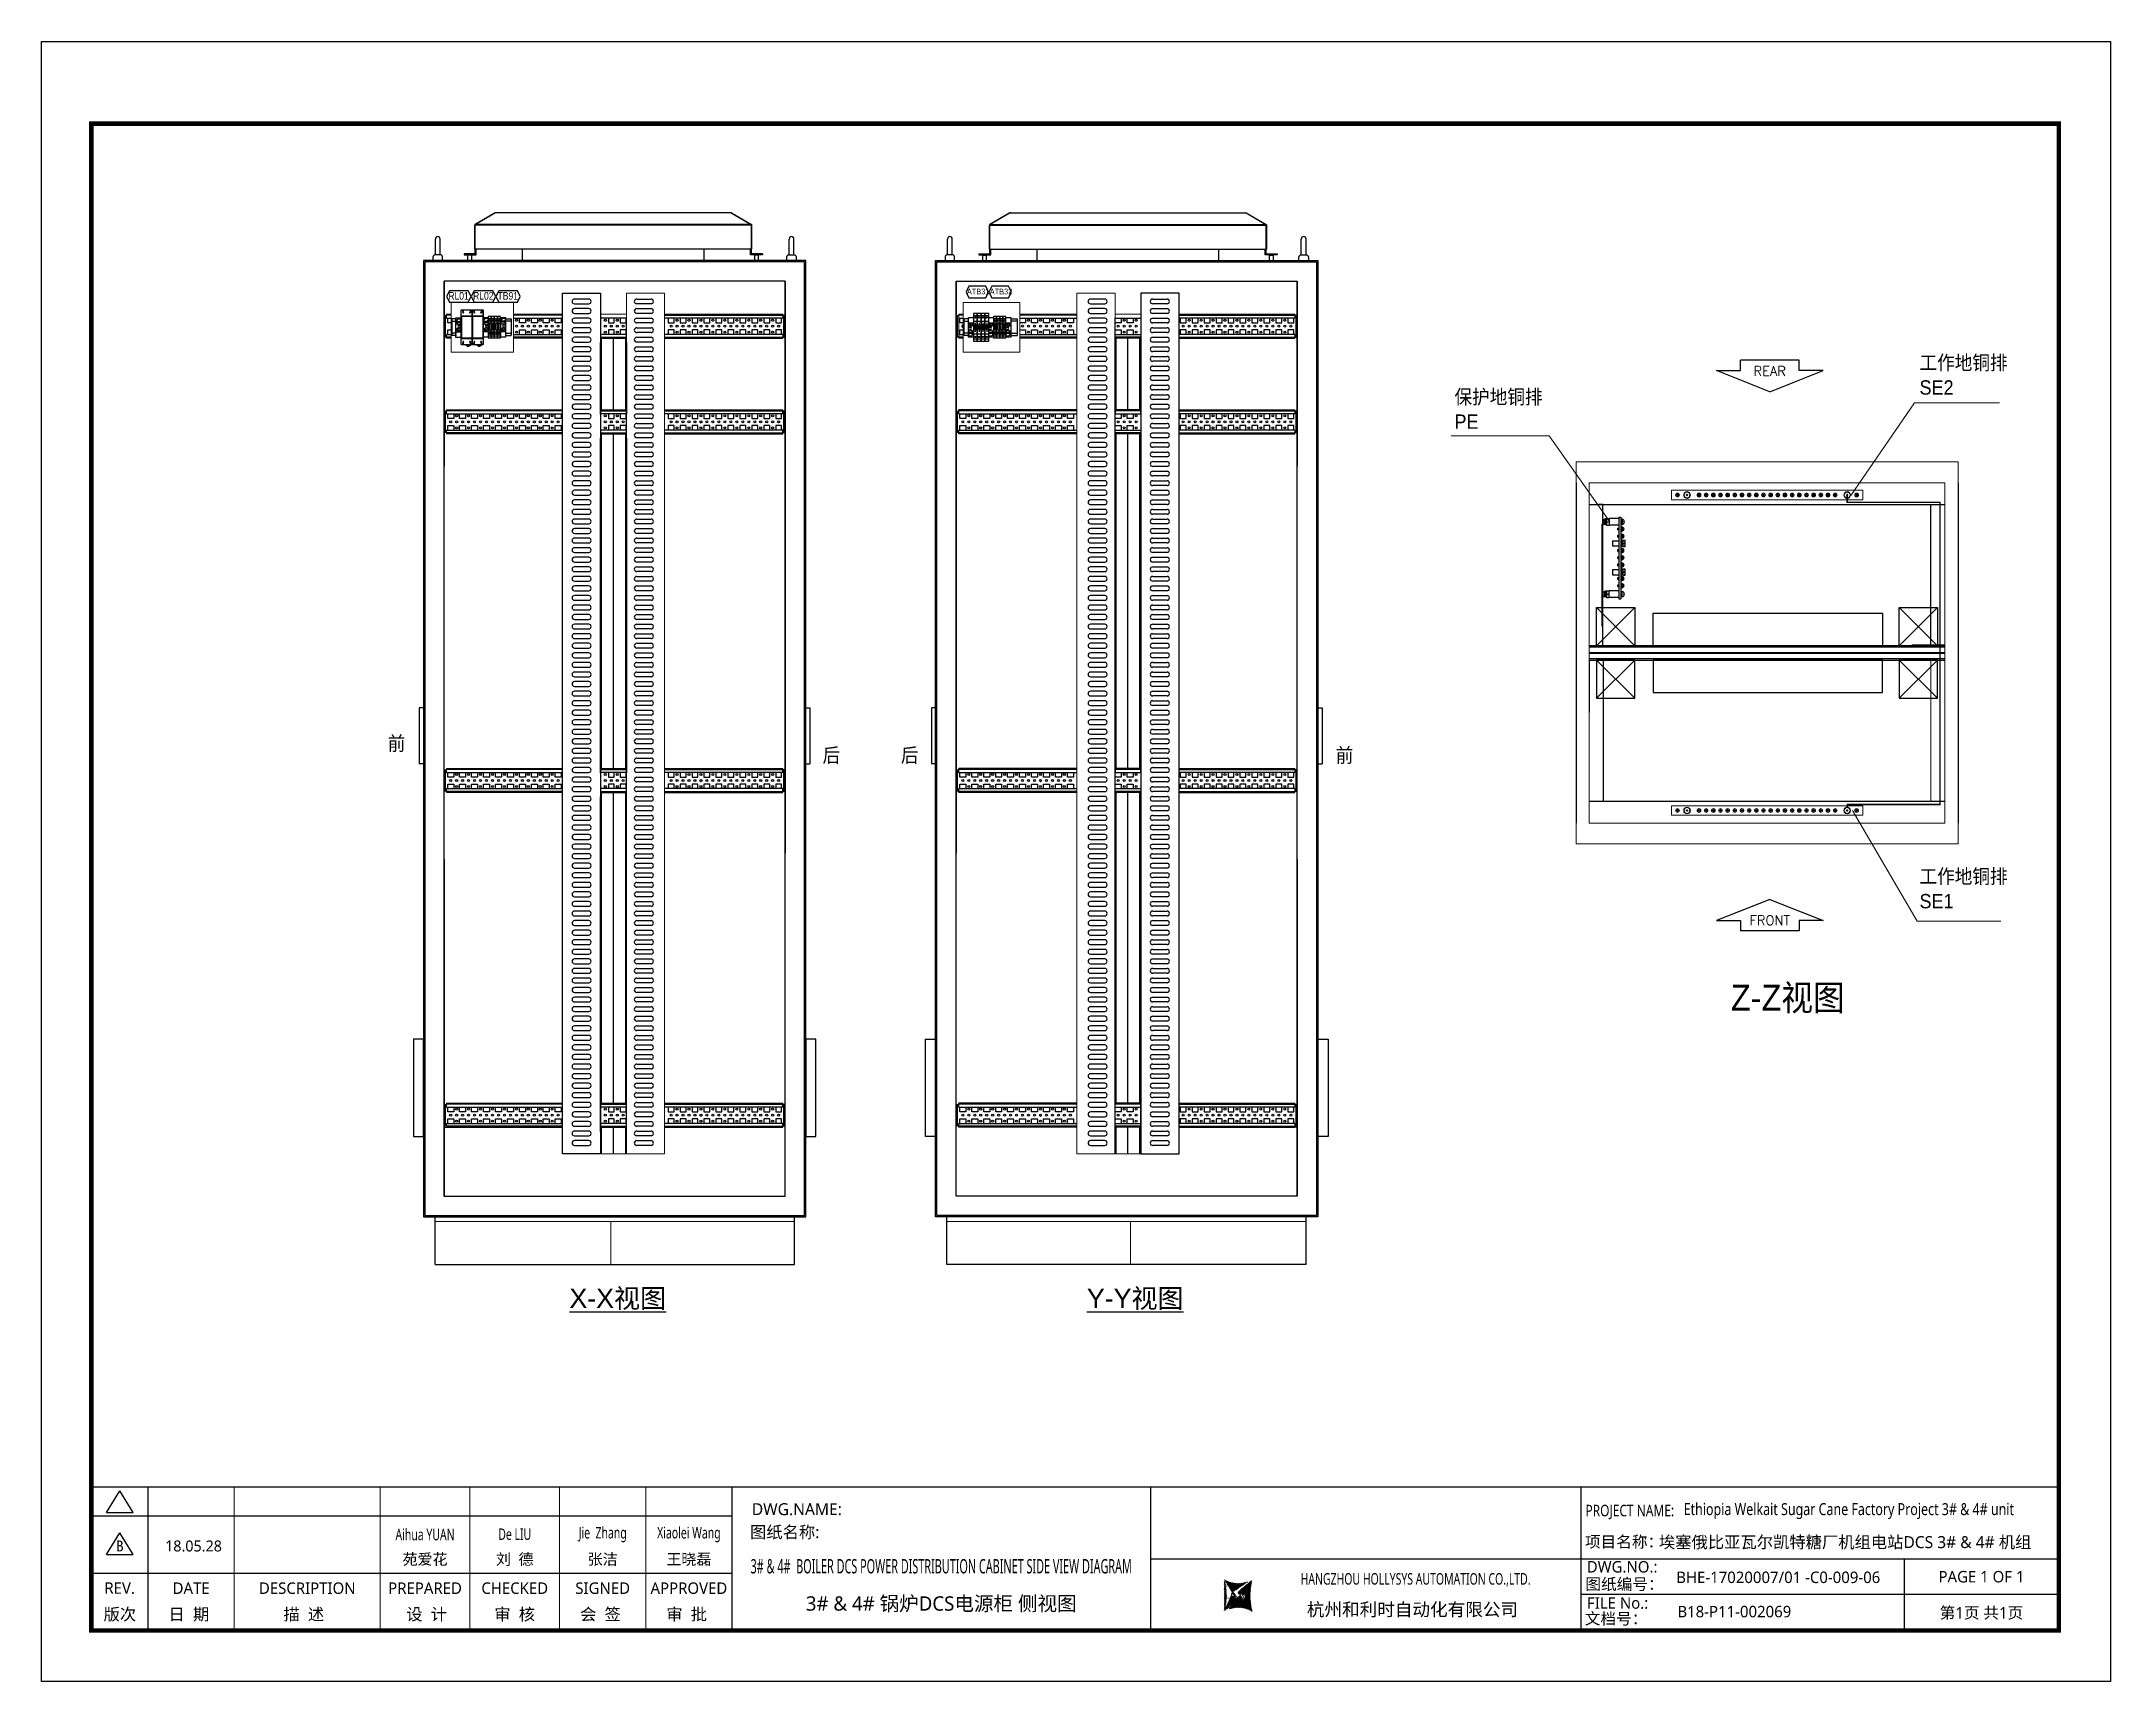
# Model space of a CAD drawing. Extents: x 81437 to 204847, y -54769 to -29444.
# Drawn here: x 86375 to 90703, y -50219 to -46788 of the extents above; entities that cross this region are included whole.
import ezdxf
from ezdxf.enums import TextEntityAlignment as Align
from ezdxf.lldxf.tags import DXFTag

# ---------------------------------------------------------------- set-up
doc = ezdxf.new("R2010")
doc.units = 0
doc.header["$LTSCALE"] = 100
doc.header["$MEASUREMENT"] = 0
for name, color, linetype in [('02___PRT_ALL_AXES', 7, 'Continuous'), ('6', 6, 'Continuous'), ('70X110X1330_DXF_CONTINUOUS_LINE', 7, 'Continuous'), ('C_M8_DXF_CONTINUOUS_LINE', 7, 'Continuous'), ('CLOUD_LAYER', 6, 'Continuous'), ('D4_GB9074_24DXF_CONTINUOUS_LINE', 7, 'Continuous'), ('D4_GB9074_26DXF_CONTINUOUS_LINE', 7, 'Continuous'), ('D6_GB9074_24DXF_CONTINUOUS_LINE', 7, 'Continuous'), ('D6_GB9074_26DXF_CONTINUOUS_LINE', 7, 'Continuous'), ('D8_GB93_DXF_CONTINUOUS_LINE', 7, 'Continuous'), ('D8_GB97_1_DXF_CONTINUOUS_LINE', 7, 'Continuous'), ('EYEBOLT', 7, 'Continuous'), ('GP03Z380_1_LDXF_CONTINUOUS_LINE', 7, 'Continuous'), ('JYZ-01G_DXF_CONTINUOUS_LINE', 7, 'Continuous'), ('KP103-A2-LT0DXF_CONTINUOUS_LINE', 7, 'Continuous'), ('KP103-A2-LT1DXF_CONTINUOUS_LINE', 7, 'Continuous'), ('M4X10_GB818_DXF_CONTINUOUS_LINE', 7, 'Continuous'), ('M6X14_GB818_DXF_CONTINUOUS_LINE', 7, 'Continuous'), ('M8X20_GB5783DXF_CONTINUOUS_LINE', 7, 'Continuous'), ('PANEL', 7, 'Continuous'), ('Panel Comp', 7, 'Continuous'), ('t', 1, 'Continuous'), ('TEXT', 7, 'Continuous'), ('标准图框及表格', 7, 'Continuous')]:
    doc.layers.add(name, color=color, linetype=linetype)
doc.layers.add('细实线', color=7, linetype='Continuous', lineweight=20)
doc.styles.add('HZ', font='arial.ttf', dxfattribs={"width": 0.7})
doc.styles.add('ROMANS', font='romans', dxfattribs={"width": 0.8, "height": 2})
doc.styles.get("Standard").update_dxf_attribs({"font": ''})
doc.styles.add('微软雅黑', font='')
doc.styles.get('Standard').set_extended_font_data('SimSun')
doc.styles.get('微软雅黑').set_extended_font_data('Microsoft YaHei')
tags = doc.linetypes.add('CENTER', pattern=[2, 1.25, -0.25, 0.25, -0.25]).pattern_tags.tags
tags[10:11] = [DXFTag(74, 4), DXFTag(75, 0), DXFTag(340, '0'), DXFTag(46, 1.0), DXFTag(50, 0.0), DXFTag(44, 0.0), DXFTag(45, 0.0)]
tags[8:9] = [DXFTag(74, 4), DXFTag(75, 0), DXFTag(340, '0'), DXFTag(46, 1.0), DXFTag(50, 0.0), DXFTag(44, 0.0), DXFTag(45, 0.0)]
tags[6:7] = [DXFTag(74, 4), DXFTag(75, 0), DXFTag(340, '0'), DXFTag(46, 1.0), DXFTag(50, 0.0), DXFTag(44, 0.0), DXFTag(45, 0.0)]
tags[4:5] = [DXFTag(74, 4), DXFTag(75, 0), DXFTag(340, '0'), DXFTag(46, 1.0), DXFTag(50, 0.0), DXFTag(44, 0.0), DXFTag(45, 0.0)]
tags = doc.linetypes.add('HIDDEN2', pattern=[0.1875, 0.125, -0.0625]).pattern_tags.tags
tags[6:7] = [DXFTag(74, 4), DXFTag(75, 0), DXFTag(340, '0'), DXFTag(46, 1.0), DXFTag(50, 0.0), DXFTag(44, 0.0), DXFTag(45, 0.0)]
tags[4:5] = [DXFTag(74, 4), DXFTag(75, 0), DXFTag(340, '0'), DXFTag(46, 1.0), DXFTag(50, 0.0), DXFTag(44, 0.0), DXFTag(45, 0.0)]
pattern_1 = [(45, (-6.1628, -58.8625), (-0.7362629, 0.7362629), [])]

msp = doc.modelspace()

# ---------------------------------------------------------------- texts
at = {"style": 'HZ', "width": 0.8}
for s, height, p in [('ATB31', 12, (88310.7, -47317.5)), ('ATB32', 12, (88358.5, -47317.5)), ('RL01', 16, (87225.9, -47328.6)), ('RL02', 16, (87277.7, -47328.6)), ('TB91', 16, (87328.9, -47328.6))]:
    msp.add_text(s, height=height, dxfattribs=at).set_placement(p)
at = {"color": 7, "style": 'HZ', "width": 0.9}
for s, height, p in [('工作地铜排', 30, (90303.2, -47475.3)), ('工作地铜排', 30, (90303.2, -47475.3)), ('保护地铜排', 30, (89330.5, -47546.8)), ('保护地铜排', 30, (89330.5, -47546.8)), ('SE2', 30, (90303.2, -47527.2)), ('SE2', 30, (90303.2, -47527.2)), ('PE', 30, (89330.5, -47598.7)), ('PE', 30, (89330.5, -47598.7)), ('前', 30, (87099.1, -48271.6)), ('后', 30, (88008.7, -48296.4)), ('后', 30, (88172.5, -48296.4)), ('前', 30, (89082.1, -48296.4)), ('工作地铜排', 30, (90303.2, -48549.6)), ('工作地铜排', 30, (90303.2, -48549.6)), ('SE1', 30, (90303.2, -48601.5)), ('SE1', 30, (90303.2, -48601.5)), ('Z-Z视图', 54, (89908.6, -48815.4))]:
    msp.add_text(s, height=height, dxfattribs=at).set_placement(p)
at = {"layer": 'TEXT', "color": 7, "style": 'ROMANS'}
for s, p in [('REAR', (89990, -47477.8)), ('REAR', (89990, -47477.8)), ('REAR', (89990, -47477.8)), ('REAR', (89990, -47477.8)), ('FRONT', (89990, -48626.5)), ('FRONT', (89990, -48626.5)), ('FRONT', (89990, -48626.5)), ('FRONT', (89990, -48626.5))]:
    msp.add_text(s, height=20, dxfattribs=at).set_placement(p, align=Align.MIDDLE)
at = {"layer": 'TEXT', "color": 7, "style": 'HZ'}
for s, p in [('%%UX-X视图', (87580.4, -49437.1)), ('%%UY-Y视图', (88662.8, -49437.1))]:
    msp.add_text(s, height=40, dxfattribs=at).set_placement(p, align=Align.CENTER)

# ---------------------------------------------------------------- blocks, each defined once
blk = doc.blocks.new('图框')
at = {"layer": '标准图框及表格'}
h = blk.add_hatch(dxfattribs=at)
h.set_pattern_fill('ANSI31', color=5, scale=8.329864, style=0)
h.set_pattern_definition(pattern_1)
edge = h.paths.add_edge_path()
edge.add_arc((2393.1, -3057), 55.2, 238.1092, 291.6532)
edge.add_line((2413.5, -3108.3), (2382.4, -3129.1))
edge.add_arc((2232.7, -3137.2), 135.4, 346.3915, 374.25)
edge.add_line((2364.3, -3169), (2391.3, -3146.7))
edge.add_line((2385.2, -3139.1), (2390, -3139.8))
edge.add_spline(control_points=[(2391.3, -3146.8), (2392.2, -3145.9), (2393.8, -3144.3), (2393.7, -3140.1), (2391.3, -3139.9), (2390, -3139.7)], knot_values=[0, 0, 0, 0, 6.844331, 12.400427, 18.769243, 18.769243, 18.769243, 18.769243], weights=[1, 1, 1, 1, 1, 1], degree=3, periodic=0)
edge.add_spline(control_points=[(2382.4, -3129.1), (2381.6, -3129.7), (2380.3, -3130.8), (2379.4, -3132.2), (2379, -3132.9)], knot_values=[0, 0, 0, 0, 5.253674, 9.488439, 9.488439, 9.488439, 9.488439], weights=[1, 1, 1, 1, 1], degree=3, periodic=0)
edge.add_spline(control_points=[(2380.1, -3131.1), (2379.6, -3131.8), (2378.5, -3133.2), (2378.8, -3136.6), (2381.7, -3138.8), (2384, -3139), (2385.2, -3139.1)], knot_values=[10.665975, 10.665975, 10.665975, 10.665975, 18.977704, 28.894558, 41.119554, 52.646925, 52.646925, 52.646925, 52.646925], weights=[1, 1, 1, 1, 1, 1, 1], degree=3, periodic=0)
h = blk.add_hatch(dxfattribs=at)
h.set_pattern_fill('ANSI31', color=3, scale=8.329864, style=0)
h.set_pattern_definition(pattern_1)
edge = h.paths.add_edge_path()
edge.add_line((2396.3, -3134.6), (2401.5, -3135.3))
edge.add_spline(control_points=[(2394.9, -3127.6), (2394, -3128.5), (2392.4, -3130.1), (2392.5, -3134.3), (2394.9, -3134.5), (2396.2, -3134.6)], knot_values=[0, 0, 0, 0, 6.844331, 12.400427, 18.769243, 18.769243, 18.769243, 18.769243], weights=[1, 1, 1, 1, 1, 1], degree=3, periodic=0)
edge.add_line((2421.9, -3105.3), (2394.8, -3127.7))
edge.add_spline(control_points=[(2406.5, -3142.8), (2406.9, -3142.3), (2407.7, -3140.9), (2407.4, -3137.8), (2404.5, -3135.6), (2402.2, -3135.4), (2401, -3135.3)], knot_values=[12.654089, 12.654089, 12.654089, 12.654089, 18.977704, 28.894558, 41.119554, 52.646925, 52.646925, 52.646925, 52.646925], weights=[1, 1, 1, 1, 1, 1, 1], degree=3, periodic=0)
edge.add_line((2405.5, -3143.8), (2406.6, -3142.6))
edge.add_line((2403.9, -3145.3), (2405.5, -3143.8))
edge.add_line((2372.7, -3166.1), (2403.8, -3145.3))
edge.add_arc((2393.1, -3217.4), 55.2, 58.1092, 111.6532)
edge.add_arc((2553.4, -3137.2), 135.4, 166.3915, 194.25)
at = {"color": 7}
for p, q in [((2209.5, -2910.4), (2209.5, -3210.4)), ((3109.5, -2910.4), (3109.5, -3210.4)), ((-6.2, -2970.4), (1334, -2970.4)), ((2209.5, -3060.4), (3109.5, -3060.4)), ((3109.5, -3060.4), (4109.5, -3060.4)), ((3785.6, -3060.4), (3785.6, -3210.4)), ((-6.2, -3090.4), (1334, -3090.4)), ((4109.5, -3135.4), (3109.5, -3135.4))]:
    blk.add_line(p, q, dxfattribs=at)
at = {"color": 7, "const_width": 3}
blk.add_lwpolyline([(4109.5, -2910.4), (-6.2, -2910.4)], dxfattribs=at)
at = {"layer": 't', "color": 7}
for p, q in [((25.8, -2963.9), (53.7, -2918)), ((81.7, -2963.9), (53.7, -2918)), ((25.8, -2963.9), (81.7, -2963.9)), ((25.8, -3051.8), (53.7, -3006)), ((81.7, -3051.8), (53.7, -3006)), ((25.8, -3051.8), (81.7, -3051.8))]:
    blk.add_line(p, q, dxfattribs=at)
at = {"layer": 't', "color": 7, "const_width": 9.62}
blk.add_lwpolyline([(4109.5, -3210.4), (4109.5, -58.9), (-6.2, -58.9), (-6.2, -3210.4)], close=True, dxfattribs=at)
at = {"layer": 't', "color": 7, "const_width": 2.4}
for points in [[(112.6, -2911.6), (112.6, -3210.4)], [(292.9, -2911.6), (292.9, -3210.4)], [(598.2, -2911.6), (598.2, -3215.3)], [(785.8, -2911.6), (785.8, -3215.3)], [(973.4, -2911.6), (973.4, -3215.3)], [(1153.7, -2911.6), (1153.7, -3215.3)], [(1334, -2911.6), (1334, -3215.3)]]:
    blk.add_lwpolyline(points, dxfattribs=at)
at = {"color": 7, "linetype": 'CENTER', "style": '微软雅黑'}
for s, height, p in [('项目名称：', 24, (3118.2, -3036.9)), ('图纸编号：', 24, (3119.1, -3125.5)), ('杭州和利时自动化有限公司', 27, (2536.4, -3180)), ('文档号：', 24, (3117.9, -3197.6))]:
    blk.add_text(s, height=height, dxfattribs=at).set_placement(p)
at = {"color": 7, "style": '微软雅黑', "flags": 8}
for tag, p, height in [('DWG.NAME:', (1375.5, -2969.2), 25), ('DWG.NO.:', (3122, -3089.3), 24), ('图纸编号', (3309.2, -3111.3), 24), ('FILENO.:', (3122.5, -3165), 24), ('文档号', (3311.6, -3183), 24)]:
    blk.add_attdef(tag, p, '', height=height, dxfattribs=at)
at = {"color": 7, "style": '微软雅黑', "width": 0.8, "flags": 8}
for tag, p, height in [('PROJECTNAME:', (3119.3, -2971.7), 24), ('PROJECT_NAME', (3324.7, -2969.2), 25)]:
    blk.add_attdef(tag, p, '', height=height, dxfattribs=at)
at = {"color": 7, "flags": 8}
blk.add_attdef('A', text='', height=23, dxfattribs=at).set_placement((53.7, -3033.7), align=Align.MIDDLE)
at = {"color": 7, "style": '微软雅黑', "flags": 8}
for tag, height, p in [('设计时间', 23, (207.7, -3033.7)), ('刘仁', 23, (692, -3061.1)), ('王姝芬', 23, (879.6, -3061.1)), ('侯方', 23, (1063.6, -3061.1)), ('李丹丹', 23, (1243.9, -3061.1)), ('REV.', 24, (53.2, -3121.9)), ('DATE', 24, (202.7, -3121.9)), ('DESCRIPTION', 24, (445.6, -3121.9)), ('PREPARED', 24, (692, -3121.9)), ('CHECKED', 24, (879.6, -3121.9)), ('SIGNED', 24, (1063.6, -3121.9)), ('APPROVED', 24, (1243.9, -3121.9)), ('PAGEXOFX', 24, (3947.6, -3097.9)), ('图纸名称', 30, (1771.7, -3153.6)), ('第几页共几页', 24, (3947.6, -3172.9))]:
    blk.add_attdef(tag, text='', height=height, dxfattribs=at).set_placement(p, align=Align.MIDDLE)
for tag, height, width, p in [('RENLIU', 24, 0.7, (692, -3009.2)), ('SHUFENWANG', 24, 0.7, (879.6, -3009.2)), ('FANGHOU', 24, 0.7, (1063.6, -3009.2)), ('DANDANLI', 24, 0.7, (1243.9, -3009.2)), ('#10STATIONONTROLCABINETCOVER', 30, 0.6, (1771.7, -3076)), ('HANGZHOUHOLLYSYSAUTOMATIONCO.,LTD.', 24, 0.7, (2763.9, -3104.6))]:
    blk.add_attdef(tag, text='', height=height, dxfattribs=dict(at, width=width)).set_placement(p, align=Align.MIDDLE)
for tag, p in [('图纸名称:', (1371.6, -3024.8)), ('项目名称', (3272.9, -3045.6))]:
    blk.add_attdef(tag, text='', height=25, dxfattribs=at).set_placement(p, align=Align.BOTTOM_LEFT)
at = {"layer": 't', "color": 7, "style": '微软雅黑'}
for s, p in [('版次', (53.7, -3176.5)), ('日  期', (198, -3176.5)), ('描  述', (438.3, -3176.5)), ('设  计', (695.3, -3176.5)), ('审  核', (879.4, -3176.5)), ('会  签', (1058.9, -3176.5)), ('审  批', (1239.1, -3176.5))]:
    blk.add_text(s, height=25, dxfattribs=at).set_placement(p, align=Align.MIDDLE_CENTER)
at = {"layer": '标准图框及表格', "color": 5, "style": 'HZ'}
for s, p in [('pgqh', (2367.7, -3118.5)), ('hollilas', (2367.9, -3144.8))]:
    blk.add_text(s, height=5.21, dxfattribs=at).set_placement(p)
at = {"layer": '标准图框及表格', "color": 3, "style": 'HZ'}
for s, height, p in [('auto', 8.68, (2394.7, -3133.1)), ('hollysys', 4.34, (2396.4, -3158.6))]:
    blk.add_text(s, height=height, dxfattribs=at).set_placement(p)
blk = doc.blocks.new('工作地铜排新')
at = {"linetype": 'Continuous', "lineweight": 0}
for p, q in [((8.6, -13), (8.6, -12)), ((8.6, -12), (9.6, -12)), ((9.6, -13), (8.6, -13)), ((9.6, -12), (9.6, -11)), ((9.6, -11), (10.6, -11)), ((9.6, -14), (9.6, -13)), ((10.6, -14), (9.6, -14)), ((10.6, -11), (10.6, -12)), ((10.6, -12), (11.6, -12)), ((10.6, -13), (10.6, -14)), ((11.6, -13), (10.6, -13)), ((11.6, -12), (11.6, -13)), ((8.6, -58), (8.6, -57)), ((8.6, -57), (9.6, -57)), ((9.6, -58), (8.6, -58)), ((8.6, -73), (8.6, -72)), ((8.6, -72), (9.6, -72)), ((9.6, -73), (8.6, -73)), ((9.6, -57), (9.6, -56)), ((9.6, -56), (10.6, -56)), ((9.6, -59), (9.6, -58)), ((10.6, -59), (9.6, -59)), ((9.6, -72), (9.6, -71)), ((9.6, -71), (10.6, -71)), ((9.6, -74), (9.6, -73)), ((10.6, -74), (9.6, -74)), ((9.6, -87), (9.6, -86)), ((9.6, -86), (10.6, -86)), ((10.6, -56), (10.6, -57)), ((10.6, -57), (11.6, -57)), ((10.6, -58), (10.6, -59)), ((11.6, -58), (10.6, -58)), ((10.6, -71), (10.6, -72)), ((10.6, -72), (11.6, -72)), ((10.6, -73), (10.6, -74)), ((11.6, -73), (10.6, -73)), ((10.6, -86), (10.6, -87)), ((11.6, -57), (11.6, -58)), ((11.6, -72), (11.6, -73)), ((8.6, -88), (8.6, -87)), ((8.6, -87), (9.6, -87)), ((9.6, -88), (8.6, -88)), ((8.6, -103), (8.6, -102)), ((8.6, -102), (9.6, -102)), ((9.6, -103), (8.6, -103)), ((8.6, -118), (8.6, -117)), ((8.6, -117), (9.6, -117)), ((9.6, -118), (8.6, -118)), ((9.6, -89), (9.6, -88)), ((10.6, -89), (9.6, -89)), ((9.6, -102), (9.6, -101)), ((9.6, -101), (10.6, -101)), ((9.6, -104), (9.6, -103)), ((10.6, -104), (9.6, -104)), ((9.6, -117), (9.6, -116)), ((9.6, -116), (10.6, -116)), ((9.6, -119), (9.6, -118)), ((10.6, -119), (9.6, -119)), ((10.6, -87), (11.6, -87)), ((10.6, -88), (10.6, -89)), ((11.6, -88), (10.6, -88)), ((10.6, -101), (10.6, -102)), ((10.6, -102), (11.6, -102)), ((10.6, -103), (10.6, -104)), ((11.6, -103), (10.6, -103)), ((10.6, -116), (10.6, -117)), ((10.6, -117), (11.6, -117)), ((10.6, -118), (10.6, -119)), ((11.6, -118), (10.6, -118)), ((11.6, -87), (11.6, -88)), ((11.6, -102), (11.6, -103)), ((11.6, -117), (11.6, -118)), ((8.6, -133), (8.6, -132)), ((8.6, -132), (9.6, -132)), ((9.6, -133), (8.6, -133)), ((8.6, -148), (8.6, -147)), ((8.6, -147), (9.6, -147)), ((9.6, -148), (8.6, -148)), ((8.6, -163), (8.6, -162)), ((8.6, -162), (9.6, -162)), ((9.6, -163), (8.6, -163)), ((9.6, -132), (9.6, -131)), ((9.6, -131), (10.6, -131)), ((9.6, -134), (9.6, -133)), ((10.6, -134), (9.6, -134)), ((9.6, -147), (9.6, -146)), ((9.6, -146), (10.6, -146)), ((9.6, -149), (9.6, -148)), ((10.6, -149), (9.6, -149)), ((9.6, -162), (9.6, -161)), ((9.6, -161), (10.6, -161)), ((9.6, -164), (9.6, -163)), ((10.6, -164), (9.6, -164)), ((10.6, -131), (10.6, -132)), ((10.6, -132), (11.6, -132)), ((10.6, -133), (10.6, -134)), ((11.6, -133), (10.6, -133)), ((10.6, -146), (10.6, -147)), ((10.6, -147), (11.6, -147)), ((10.6, -148), (10.6, -149)), ((11.6, -148), (10.6, -148)), ((10.6, -161), (10.6, -162)), ((10.6, -162), (11.6, -162)), ((10.6, -163), (10.6, -164)), ((11.6, -163), (10.6, -163)), ((11.6, -132), (11.6, -133)), ((11.6, -147), (11.6, -148)), ((11.6, -162), (11.6, -163)), ((8.6, -178), (8.6, -177)), ((8.6, -177), (9.6, -177)), ((9.6, -178), (8.6, -178)), ((8.6, -193), (8.6, -192)), ((8.6, -192), (9.6, -192)), ((9.6, -193), (8.6, -193)), ((8.6, -208), (8.6, -207)), ((8.6, -207), (9.6, -207)), ((9.6, -208), (8.6, -208)), ((9.6, -177), (9.6, -176)), ((9.6, -176), (10.6, -176)), ((9.6, -179), (9.6, -178)), ((10.6, -179), (9.6, -179)), ((9.6, -192), (9.6, -191)), ((9.6, -191), (10.6, -191)), ((9.6, -194), (9.6, -193)), ((10.6, -194), (9.6, -194)), ((9.6, -207), (9.6, -206)), ((9.6, -206), (10.6, -206)), ((9.6, -209), (9.6, -208)), ((10.6, -209), (9.6, -209)), ((10.6, -176), (10.6, -177)), ((10.6, -177), (11.6, -177)), ((10.6, -178), (10.6, -179)), ((11.6, -178), (10.6, -178)), ((10.6, -191), (10.6, -192)), ((10.6, -192), (11.6, -192)), ((10.6, -193), (10.6, -194)), ((11.6, -193), (10.6, -193)), ((10.6, -206), (10.6, -207)), ((10.6, -207), (11.6, -207)), ((10.6, -208), (10.6, -209)), ((11.6, -208), (10.6, -208)), ((11.6, -177), (11.6, -178)), ((11.6, -192), (11.6, -193)), ((11.6, -207), (11.6, -208)), ((8.6, -223), (8.6, -222)), ((8.6, -222), (9.6, -222)), ((9.6, -223), (8.6, -223)), ((8.6, -238), (8.6, -237)), ((8.6, -237), (9.6, -237)), ((9.6, -238), (8.6, -238)), ((8.6, -253), (8.6, -252)), ((8.6, -252), (9.6, -252)), ((9.6, -253), (8.6, -253)), ((9.6, -222), (9.6, -221)), ((9.6, -221), (10.6, -221)), ((9.6, -224), (9.6, -223)), ((10.6, -224), (9.6, -224)), ((9.6, -237), (9.6, -236)), ((9.6, -236), (10.6, -236)), ((9.6, -239), (9.6, -238)), ((10.6, -239), (9.6, -239)), ((9.6, -252), (9.6, -251)), ((9.6, -251), (10.6, -251)), ((9.6, -254), (9.6, -253)), ((10.6, -254), (9.6, -254)), ((10.6, -221), (10.6, -222)), ((10.6, -222), (11.6, -222)), ((10.6, -223), (10.6, -224)), ((11.6, -223), (10.6, -223)), ((10.6, -236), (10.6, -237)), ((10.6, -237), (11.6, -237)), ((10.6, -238), (10.6, -239)), ((11.6, -238), (10.6, -238)), ((10.6, -251), (10.6, -252)), ((10.6, -252), (11.6, -252)), ((10.6, -253), (10.6, -254)), ((11.6, -253), (10.6, -253)), ((11.6, -222), (11.6, -223)), ((11.6, -237), (11.6, -238)), ((11.6, -252), (11.6, -253)), ((8.6, -268), (8.6, -267)), ((8.6, -267), (9.6, -267)), ((9.6, -268), (8.6, -268)), ((8.6, -283), (8.6, -282)), ((8.6, -282), (9.6, -282)), ((9.6, -283), (8.6, -283)), ((8.6, -298), (8.6, -297)), ((8.6, -297), (9.6, -297)), ((9.6, -298), (8.6, -298)), ((9.6, -267), (9.6, -266)), ((9.6, -266), (10.6, -266)), ((9.6, -269), (9.6, -268)), ((10.6, -269), (9.6, -269)), ((9.6, -282), (9.6, -281)), ((9.6, -281), (10.6, -281)), ((9.6, -284), (9.6, -283)), ((10.6, -284), (9.6, -284)), ((9.6, -297), (9.6, -296)), ((9.6, -296), (10.6, -296)), ((9.6, -299), (9.6, -298)), ((10.6, -299), (9.6, -299)), ((10.6, -266), (10.6, -267)), ((10.6, -267), (11.6, -267)), ((10.6, -268), (10.6, -269)), ((11.6, -268), (10.6, -268)), ((10.6, -281), (10.6, -282)), ((10.6, -282), (11.6, -282)), ((10.6, -283), (10.6, -284)), ((11.6, -283), (10.6, -283)), ((10.6, -296), (10.6, -297)), ((10.6, -297), (11.6, -297)), ((10.6, -298), (10.6, -299)), ((11.6, -298), (10.6, -298)), ((11.6, -267), (11.6, -268)), ((11.6, -282), (11.6, -283)), ((11.6, -297), (11.6, -298)), ((8.6, -313), (8.6, -312)), ((8.6, -312), (9.6, -312)), ((9.6, -313), (8.6, -313)), ((8.6, -328), (8.6, -327)), ((8.6, -327), (9.6, -327)), ((9.6, -328), (8.6, -328)), ((8.6, -343), (8.6, -342)), ((8.6, -342), (9.6, -342)), ((9.6, -343), (8.6, -343)), ((9.6, -312), (9.6, -311)), ((9.6, -311), (10.6, -311)), ((9.6, -314), (9.6, -313)), ((10.6, -314), (9.6, -314)), ((9.6, -327), (9.6, -326)), ((9.6, -326), (10.6, -326)), ((9.6, -329), (9.6, -328)), ((10.6, -329), (9.6, -329)), ((9.6, -342), (9.6, -341)), ((9.6, -341), (10.6, -341)), ((9.6, -344), (9.6, -343)), ((10.6, -344), (9.6, -344)), ((10.6, -311), (10.6, -312)), ((10.6, -312), (11.6, -312)), ((10.6, -313), (10.6, -314)), ((11.6, -313), (10.6, -313)), ((10.6, -326), (10.6, -327)), ((10.6, -327), (11.6, -327)), ((10.6, -328), (10.6, -329)), ((11.6, -328), (10.6, -328)), ((10.6, -341), (10.6, -342)), ((10.6, -342), (11.6, -342)), ((10.6, -343), (10.6, -344)), ((11.6, -343), (10.6, -343)), ((11.6, -312), (11.6, -313)), ((11.6, -327), (11.6, -328)), ((11.6, -342), (11.6, -343)), ((8.6, -388), (8.6, -387)), ((8.6, -387), (9.6, -387)), ((9.6, -388), (8.6, -388)), ((9.6, -387), (9.6, -386)), ((9.6, -386), (10.6, -386)), ((9.6, -389), (9.6, -388)), ((10.6, -389), (9.6, -389)), ((10.6, -386), (10.6, -387)), ((10.6, -387), (11.6, -387)), ((10.6, -388), (10.6, -389)), ((11.6, -388), (10.6, -388)), ((11.6, -387), (11.6, -388))]:
    blk.add_line(p, q, dxfattribs=at)
at = {"linetype": 'Continuous'}
for p, q in [((8.6, -32), (9.6, -32)), ((8.6, -33), (8.6, -32)), ((9.6, -33), (8.6, -33)), ((9.6, -31), (10.6, -31)), ((9.6, -32), (9.6, -31)), ((9.6, -34), (9.6, -33)), ((10.6, -34), (9.6, -34)), ((10.6, -31), (10.6, -32)), ((10.6, -32), (11.6, -32)), ((11.6, -33), (10.6, -33)), ((10.6, -33), (10.6, -34)), ((11.6, -32), (11.6, -33)), ((8.6, -367), (9.6, -367)), ((8.6, -368), (8.6, -367)), ((9.6, -368), (8.6, -368)), ((9.6, -366), (10.6, -366)), ((9.6, -367), (9.6, -366)), ((9.6, -369), (9.6, -368)), ((10.6, -369), (9.6, -369)), ((10.6, -366), (10.6, -367)), ((10.6, -367), (11.6, -367)), ((11.6, -368), (10.6, -368)), ((10.6, -368), (10.6, -369)), ((11.6, -367), (11.6, -368))]:
    blk.add_line(p, q, dxfattribs=at)
blk.add_lwpolyline([(20, 0), (20, -400), (0, -400), (0, 0)], close=True)
for centre, radius in [((10.1, -32.5), 7), ((10.1, -32.5), 6), ((10.1, -367.5), 7), ((10.1, -367.5), 6)]:
    blk.add_circle(centre, radius, dxfattribs=at)
at = {"layer": '02___PRT_ALL_AXES', "linetype": 'Continuous', "lineweight": 0}
for centre, radius in [((10.1, -12.5), 4), ((10.1, -12.5), 3.6), ((10.1, -57.5), 4), ((10.1, -72.5), 4), ((10.1, -87.5), 4), ((10.1, -57.5), 3.6), ((10.1, -72.5), 3.6), ((10.1, -87.5), 3.6), ((10.1, -102.5), 4), ((10.1, -117.5), 4), ((10.1, -132.5), 4), ((10.1, -102.5), 3.6), ((10.1, -117.5), 3.6), ((10.1, -132.5), 3.6), ((10.1, -147.5), 4), ((10.1, -162.5), 4), ((10.1, -147.5), 3.6), ((10.1, -162.5), 3.6), ((10.1, -177.5), 4), ((10.1, -192.5), 4), ((10.1, -207.5), 4), ((10.1, -177.5), 3.6), ((10.1, -192.5), 3.6), ((10.1, -207.5), 3.6), ((10.1, -222.5), 4), ((10.1, -237.5), 4), ((10.1, -252.5), 4), ((10.1, -222.5), 3.6), ((10.1, -237.5), 3.6), ((10.1, -252.5), 3.6), ((10.1, -267.5), 4), ((10.1, -282.5), 4), ((10.1, -297.5), 4), ((10.1, -267.5), 3.6), ((10.1, -282.5), 3.6), ((10.1, -297.5), 3.6), ((10.1, -312.5), 4), ((10.1, -327.5), 4), ((10.1, -342.5), 4), ((10.1, -312.5), 3.6), ((10.1, -327.5), 3.6), ((10.1, -342.5), 3.6), ((10.1, -387.5), 4), ((10.1, -387.5), 3.6)]:
    blk.add_circle(centre, radius, dxfattribs=at)
at = {"layer": '细实线'}
for p, q in [((8.6, -12.5), (11.6, -12.5)), ((8.6, -32.5), (11.6, -32.5)), ((10.1, -11), (10.1, -14)), ((10.1, -31), (10.1, -34)), ((8.6, -57.5), (11.6, -57.5)), ((8.6, -72.5), (11.6, -72.5)), ((10.1, -56), (10.1, -59)), ((10.1, -71), (10.1, -74)), ((10.1, -86), (10.1, -89)), ((8.6, -87.5), (11.6, -87.5)), ((8.6, -102.5), (11.6, -102.5)), ((8.6, -117.5), (11.6, -117.5)), ((10.1, -101), (10.1, -104)), ((10.1, -116), (10.1, -119)), ((8.6, -132.5), (11.6, -132.5)), ((8.6, -147.5), (11.6, -147.5)), ((8.6, -162.5), (11.6, -162.5)), ((10.1, -131), (10.1, -134)), ((10.1, -146), (10.1, -149)), ((10.1, -161), (10.1, -164)), ((8.6, -177.5), (11.6, -177.5)), ((8.6, -192.5), (11.6, -192.5)), ((8.6, -207.5), (11.6, -207.5)), ((10.1, -176), (10.1, -179)), ((10.1, -191), (10.1, -194)), ((10.1, -206), (10.1, -209)), ((8.6, -222.5), (11.6, -222.5)), ((8.6, -237.5), (11.6, -237.5)), ((8.6, -252.5), (11.6, -252.5)), ((10.1, -221), (10.1, -224)), ((10.1, -236), (10.1, -239)), ((10.1, -251), (10.1, -254)), ((8.6, -267.5), (11.6, -267.5)), ((8.6, -282.5), (11.6, -282.5)), ((8.6, -297.5), (11.6, -297.5)), ((10.1, -266), (10.1, -269)), ((10.1, -281), (10.1, -284)), ((10.1, -296), (10.1, -299)), ((8.6, -312.5), (11.6, -312.5)), ((8.6, -327.5), (11.6, -327.5)), ((8.6, -342.5), (11.6, -342.5)), ((10.1, -311), (10.1, -314)), ((10.1, -326), (10.1, -329)), ((10.1, -341), (10.1, -344)), ((8.6, -367.5), (11.6, -367.5)), ((8.6, -387.5), (11.6, -387.5)), ((10.1, -366), (10.1, -369)), ((10.1, -386), (10.1, -389))]:
    blk.add_line(p, q, dxfattribs=at)
blk = doc.blocks.new('堵头')
at = {"color": 53}
for p, q in [((0, -41), (0, 0)), ((0, 0), (10, 0)), ((10, 0), (10, -41)), ((0, -11), (10, -11)), ((0, -20.6), (4, -20.6)), ((0, -24.6), (4, -24.6)), ((0, -26.6), (7, -26.6)), ((0, -29.6), (1, -29.6)), ((0, -35.6), (1, -35.6)), ((0, -38.6), (7, -38.6)), ((10, -41), (0, -41)), ((1, -29.6), (1, -31.6)), ((10, -31.6), (1, -31.6)), ((10, -33.6), (1, -33.6)), ((1, -35.6), (1, -33.6)), ((7.3, -18.3), (2.7, -13.8)), ((7, -28.6), (7, -26.6)), ((10, -28.6), (7, -28.6)), ((10, -36.6), (7, -36.6)), ((7, -36.6), (7, -38.6))]:
    blk.add_line(p, q, dxfattribs=at)
blk.add_arc((4, -22.6), 2, 270, 90, dxfattribs=at)
blk.add_ellipse((5, -16.1), major_axis=(0, -3.5), ratio=0.857143, start_param=4.712389, end_param=10.995574, dxfattribs=at)
blk = doc.blocks.new('Z$W@#31031')
at = {"color": 53}
for p, q in [((0, 45), (0, 0)), ((6.5, 45), (0, 45)), ((6.5, 0), (6.5, 45)), ((0, 40.6), (6.5, 40.6)), ((0, 31.9), (6.5, 31.9)), ((0, 13.1), (6.5, 13.1)), ((0, 4.4), (6.5, 4.4)), ((0, 0), (6.5, 0)), ((2.6, 27.5), (4.4, 30.1)), ((2.6, 27.6), (2.6, 17.4)), ((2.6, 17.5), (4.4, 14.9))]:
    blk.add_line(p, q, dxfattribs=at)
at = {"color": 53, "linetype": 'HIDDEN2'}
for p, q in [((4.1, 35.1), (2.4, 37.5)), ((4.1, 9.9), (2.4, 7.5))]:
    blk.add_line(p, q, dxfattribs=at)
at = {"color": 53}
for centre in [(3.3, 36.3), (3.3, 8.7)]:
    blk.add_circle(centre, 1.5, dxfattribs=at)
blk = doc.blocks.new('Z$W@#5084')
at = {"color": 53}
for p, q in [((0, 58), (0, 0)), ((8, 58), (0, 58)), ((0, 53.6), (8, 53.6)), ((8, 0), (8, 58)), ((0, 41.9), (8, 41.9)), ((0, 15.1), (8, 15.1)), ((0, 4.4), (8, 4.4)), ((0, 0), (8, 0)), ((2.4, 34.1), (2.4, 23.9)), ((5.6, 34.1), (2.4, 34.1)), ((2.4, 23.9), (5.6, 23.9)), ((4, 38.4), (4, 19.1)), ((5.6, 23.9), (5.6, 34.1))]:
    blk.add_line(p, q, dxfattribs=at)
at = {"color": 53, "linetype": 'HIDDEN2'}
for p, q in [((4.9, 48.1), (3.1, 50.5)), ((4.9, 9.9), (3.1, 7.5))]:
    blk.add_line(p, q, dxfattribs=at)
at = {"color": 53}
for centre in [(4, 49.3), (4, 8.7)]:
    blk.add_circle(centre, 1.5, dxfattribs=at)
blk = doc.blocks.new('MY2NJ-K')
at = {"lineweight": 0}
for p, q in [((38.5, -10), (36.5, -9.7)), ((36.5, -11.5), (38, -11.5)), ((36.5, -17.6), (38, -17.6)), ((38.5, -19.1), (36.5, -19.4)), ((38, -11.5), (38, -14)), ((38, -17.6), (38, -15.1)), ((38.9, -11.9), (38.5, -10)), ((38.9, -17.2), (38.5, -19.1)), ((40.3, -12.5), (38.9, -11.9)), ((40.3, -16.6), (38.9, -17.2)), ((40.3, -12.5), (40.3, -16.6))]:
    blk.add_line(p, q, dxfattribs=at)
blk.add_arc((38, -14.5), 0.532, 270.5495, 89.4505, dxfattribs=at)
at = {"layer": 'Panel Comp'}
for p, q in [((12, -23), (-34, -23)), ((5.5, -23), (-33.7, -23)), ((5.5, -23), (-33.7, -23)), ((8.6, -23), (-30.6, -23)), ((11, -23), (-28.3, -23))]:
    blk.add_line(p, q, dxfattribs=at)
blk.add_lwpolyline([(36.5, -22), (36.5, -1, 0.414214), (35.5, 0), (-35.5, 0, 0.414214), (-36.5, -1), (-36.5, -22, 0.414214), (-35.5, -23), (35.5, -23, 0.414214)], format="xyb", close=True, dxfattribs=at)
for points in [[(24, -23), (24, 0), (-24, 0), (-24, -23)], [(22.8, -21.9), (22.8, -1.2), (-22.9, -1.2), (-22.9, -21.9)]]:
    blk.add_lwpolyline(points, close=True, dxfattribs=at)
for centre in [(-33.8, -3.6), (-33.8, -19.5), (-30.8, -4.1), (-30.8, -18.6), (30.9, -4.1), (30.9, -18.6), (34.4, -3.6), (34.4, -19.5)]:
    blk.add_circle(centre, 1.09, dxfattribs=at)

# ---------------------------------------------------------------- linework, layer by layer
at = {"color": 7, "linetype": 'Continuous'}
for p, q in [((87281, -47222.7), (87281, -47173)), ((87281, -47173), (87282, -47173)), ((87282, -47222.7), (87282, -47173)), ((87860, -47173), (87282, -47173)), ((87323.8, -47147), (87282.1, -47171.1)), ((87282.1, -47171.1), (87282.4, -47171.6)), ((87324.3, -47147), (87282.6, -47171.1)), ((87859.4, -47171.1), (87282.6, -47171.1)), ((87323.8, -47147), (87323.9, -47147.2)), ((87817.7, -47147), (87324.3, -47147)), ((87817.1, -47146.7), (87324.9, -47146.7)), ((87817.7, -47147), (87859.4, -47171.1)), ((87818.2, -47147), (87818.1, -47147.2)), ((87818.2, -47147), (87859.9, -47171.1)), ((87859.9, -47171.1), (87859.6, -47171.6)), ((87860, -47222.7), (87860, -47173)), ((87861, -47173), (87860, -47173)), ((87861, -47222.7), (87861, -47173)), ((88357.8, -47222.7), (88357.8, -47173)), ((88357.8, -47173), (88358.8, -47173)), ((88358.8, -47222.7), (88358.8, -47173)), ((88358.8, -47173), (88936.8, -47173)), ((88400.6, -47147), (88358.9, -47171.1)), ((88358.9, -47171.1), (88359.2, -47171.6)), ((88401.1, -47147), (88359.4, -47171.1)), ((88359.4, -47171.1), (88936.2, -47171.1)), ((88400.6, -47147), (88400.7, -47147.2)), ((88401.1, -47147), (88894.5, -47147)), ((88401.7, -47146.7), (88893.9, -47146.7)), ((88894.5, -47147), (88936.2, -47171.1)), ((88895, -47147), (88894.9, -47147.2)), ((88895, -47147), (88936.7, -47171.1)), ((88936.7, -47171.1), (88936.4, -47171.6)), ((88936.8, -47222.7), (88936.8, -47173)), ((88937.8, -47173), (88936.8, -47173)), ((88937.8, -47222.7), (88937.8, -47173)), ((87259, -47232.7), (87259, -47234.7)), ((87282, -47232.7), (87259, -47232.7)), ((87259, -47234.7), (87284, -47234.7)), ((87262, -47232.7), (87262, -47234.7)), ((87267.5, -47234.7), (87267, -47235.2)), ((87267, -47246.7), (87267, -47235.2)), ((87275, -47235.2), (87267, -47235.2)), ((87274.5, -47234.7), (87275, -47235.2)), ((87275, -47246.7), (87275, -47235.2)), ((87281, -47222.7), (87282, -47222.7)), ((87282, -47232.7), (87282, -47222.7)), ((87860, -47222.7), (87282, -47222.7)), ((87284, -47234.7), (87282, -47232.7)), ((87284, -47234.7), (87284, -47222.7)), ((87381, -47246.7), (87381, -47222.7)), ((87761, -47246.7), (87761, -47222.7)), ((87858, -47234.7), (87858, -47222.7)), ((87858, -47234.7), (87860, -47232.7)), ((87883, -47234.7), (87858, -47234.7)), ((87860, -47232.7), (87860, -47222.7)), ((87861, -47222.7), (87860, -47222.7)), ((87883, -47232.7), (87860, -47232.7)), ((87867.5, -47234.7), (87867, -47235.2)), ((87867, -47246.7), (87867, -47235.2)), ((87875, -47235.2), (87867, -47235.2)), ((87874.5, -47234.7), (87875, -47235.2)), ((87875, -47246.7), (87875, -47235.2)), ((87880, -47232.7), (87880, -47234.7)), ((87883, -47232.7), (87883, -47234.7)), ((88335.8, -47232.7), (88335.8, -47234.7)), ((88335.8, -47232.7), (88358.8, -47232.7)), ((88335.8, -47234.7), (88360.8, -47234.7)), ((88338.8, -47232.7), (88338.8, -47234.7)), ((88344.3, -47234.7), (88343.8, -47235.2)), ((88343.8, -47246.7), (88343.8, -47235.2)), ((88343.8, -47235.2), (88351.8, -47235.2)), ((88351.3, -47234.7), (88351.8, -47235.2)), ((88351.8, -47246.7), (88351.8, -47235.2)), ((88357.8, -47222.7), (88358.8, -47222.7)), ((88358.8, -47232.7), (88358.8, -47222.7)), ((88358.8, -47222.7), (88936.8, -47222.7)), ((88360.8, -47234.7), (88358.8, -47232.7)), ((88360.8, -47234.7), (88360.8, -47222.7)), ((88457.8, -47246.7), (88457.8, -47222.7)), ((88837.8, -47246.7), (88837.8, -47222.7)), ((88934.8, -47234.7), (88934.8, -47222.7)), ((88934.8, -47234.7), (88936.8, -47232.7)), ((88959.8, -47234.7), (88934.8, -47234.7)), ((88936.8, -47232.7), (88936.8, -47222.7)), ((88937.8, -47222.7), (88936.8, -47222.7)), ((88936.8, -47232.7), (88959.8, -47232.7)), ((88944.3, -47234.7), (88943.8, -47235.2)), ((88943.8, -47246.7), (88943.8, -47235.2)), ((88943.8, -47235.2), (88951.8, -47235.2)), ((88951.3, -47234.7), (88951.8, -47235.2)), ((88951.8, -47246.7), (88951.8, -47235.2)), ((88956.8, -47232.7), (88956.8, -47234.7)), ((88959.8, -47232.7), (88959.8, -47234.7)), ((87519.6, -47327.3), (87489.6, -47327.3)), ((87489.6, -47337.3), (87519.6, -47337.3)), ((87519.6, -47347.3), (87489.6, -47347.3)), ((87619.9, -47327.3), (87649.9, -47327.3)), ((87649.9, -47337.3), (87619.9, -47337.3)), ((87619.9, -47347.3), (87649.9, -47347.3)), ((88599, -47327.3), (88569, -47327.3)), ((88569, -47337.3), (88599, -47337.3)), ((88599, -47347.3), (88569, -47347.3)), ((88699.2, -47327.3), (88729.2, -47327.3)), ((88729.2, -47337.3), (88699.2, -47337.3)), ((88699.2, -47347.3), (88729.2, -47347.3)), ((87217.3, -47361.7), (87222.3, -47361.7)), ((87217.3, -47361.7), (87222.3, -47361.7)), ((87219.8, -47406.7), (87219.8, -47361.7)), ((87219.8, -47406.7), (87219.8, -47361.7)), ((87231.8, -47361.2), (87222.3, -47361.2)), ((87222.3, -47367.2), (87231.8, -47367.2)), ((87224.6, -47377), (87224.6, -47367.2)), ((87231.8, -47377), (87224.6, -47377)), ((87224.6, -47391.5), (87231.8, -47391.5)), ((87224.6, -47401.2), (87224.6, -47391.5)), ((87464.4, -47361.2), (87361.9, -47361.2)), ((87361.9, -47367.2), (87464.4, -47367.2)), ((87374.6, -47377), (87374.6, -47367.2)), ((87374.6, -47377), (87374.6, -47367.2)), ((87374.6, -47377), (87374.6, -47367.2)), ((87374.6, -47377), (87374.6, -47367.2)), ((87387.1, -47377), (87374.6, -47377)), ((87374.6, -47391.5), (87387.1, -47391.5)), ((87374.6, -47401.2), (87374.6, -47391.5)), ((87374.6, -47401.2), (87374.6, -47391.5)), ((87374.6, -47401.2), (87374.6, -47391.5)), ((87374.6, -47401.2), (87374.6, -47391.5)), ((87387.1, -47367.2), (87387.1, -47377)), ((87387.1, -47391.5), (87387.1, -47401.2)), ((87399.6, -47377), (87399.6, -47367.2)), ((87412.1, -47377), (87399.6, -47377)), ((87399.6, -47391.5), (87412.1, -47391.5)), ((87399.6, -47401.2), (87399.6, -47391.5)), ((87412.1, -47367.2), (87412.1, -47377)), ((87412.1, -47391.5), (87412.1, -47401.2)), ((87424.6, -47377), (87424.6, -47367.2)), ((87437.1, -47377), (87424.6, -47377)), ((87424.6, -47391.5), (87437.1, -47391.5)), ((87424.6, -47401.2), (87424.6, -47391.5)), ((87437.1, -47367.2), (87437.1, -47377)), ((87437.1, -47391.5), (87437.1, -47401.2)), ((87449.6, -47377), (87449.6, -47367.2)), ((87462.1, -47377), (87449.6, -47377)), ((87449.6, -47391.5), (87462.1, -47391.5)), ((87449.6, -47401.2), (87449.6, -47391.5)), ((87462.1, -47367.2), (87462.1, -47377)), ((87462.1, -47391.5), (87462.1, -47401.2)), ((87489.6, -47357.3), (87519.6, -47357.3)), ((87519.6, -47367.3), (87489.6, -47367.3)), ((87489.6, -47377.3), (87519.6, -47377.3)), ((87519.6, -47387.3), (87489.6, -47387.3)), ((87598.4, -47367.2), (87544.4, -47367.2)), ((87560.6, -47367.2), (87560.6, -47377)), ((87560.6, -47377), (87573.1, -47377)), ((87573.1, -47391.5), (87560.6, -47391.5)), ((87560.6, -47391.5), (87560.6, -47401.2)), ((87573.1, -47377), (87573.1, -47367.2)), ((87573.1, -47401.2), (87573.1, -47391.5)), ((87585.6, -47367.2), (87585.6, -47377)), ((87585.6, -47377), (87598.1, -47377)), ((87598.1, -47391.5), (87585.6, -47391.5)), ((87585.6, -47391.5), (87585.6, -47401.2)), ((87598.1, -47377), (87598.1, -47367.2)), ((87598.1, -47401.2), (87598.1, -47391.5)), ((87598.4, -49115.2), (87598.4, -47370.2)), ((87649.9, -47357.3), (87619.9, -47357.3)), ((87619.9, -47367.3), (87649.9, -47367.3)), ((87649.9, -47377.3), (87619.9, -47377.3)), ((87619.9, -47387.3), (87649.9, -47387.3)), ((87678.4, -47361.2), (87915.9, -47361.2)), ((87916.2, -47367.2), (87678.4, -47367.2)), ((87685.6, -47367.2), (87685.6, -47377)), ((87685.6, -47377), (87698.1, -47377)), ((87698.1, -47391.5), (87685.6, -47391.5)), ((87685.6, -47391.5), (87685.6, -47401.2)), ((87698.1, -47377), (87698.1, -47367.2)), ((87698.1, -47401.2), (87698.1, -47391.5)), ((87710.6, -47367.2), (87710.6, -47377)), ((87710.6, -47377), (87723.1, -47377)), ((87723.1, -47391.5), (87710.6, -47391.5)), ((87710.6, -47391.5), (87710.6, -47401.2)), ((87723.1, -47377), (87723.1, -47367.2)), ((87723.1, -47401.2), (87723.1, -47391.5)), ((87735.6, -47367.2), (87735.6, -47377)), ((87735.6, -47377), (87748.1, -47377)), ((87748.1, -47391.5), (87735.6, -47391.5)), ((87735.6, -47391.5), (87735.6, -47401.2)), ((87748.1, -47377), (87748.1, -47367.2)), ((87748.1, -47401.2), (87748.1, -47391.5)), ((87760.6, -47367.2), (87760.6, -47377)), ((87760.6, -47377), (87773.1, -47377)), ((87773.1, -47391.5), (87760.6, -47391.5)), ((87760.6, -47391.5), (87760.6, -47401.2)), ((87773.1, -47377), (87773.1, -47367.2)), ((87773.1, -47401.2), (87773.1, -47391.5)), ((87785.6, -47367.2), (87785.6, -47377)), ((87785.6, -47377), (87798.1, -47377)), ((87798.1, -47391.5), (87785.6, -47391.5)), ((87785.6, -47391.5), (87785.6, -47401.2)), ((87798.1, -47377), (87798.1, -47367.2)), ((87798.1, -47401.2), (87798.1, -47391.5)), ((87810.6, -47367.2), (87810.6, -47377)), ((87810.6, -47377), (87823.1, -47377)), ((87823.1, -47391.5), (87810.6, -47391.5)), ((87810.6, -47391.5), (87810.6, -47401.2)), ((87823.1, -47377), (87823.1, -47367.2)), ((87823.1, -47401.2), (87823.1, -47391.5)), ((87835.6, -47367.2), (87835.6, -47377)), ((87835.6, -47377), (87848.1, -47377)), ((87848.1, -47391.5), (87835.6, -47391.5)), ((87835.6, -47391.5), (87835.6, -47401.2)), ((87848.1, -47377), (87848.1, -47367.2)), ((87848.1, -47401.2), (87848.1, -47391.5)), ((87860.6, -47367.2), (87860.6, -47377)), ((87860.6, -47377), (87873.1, -47377)), ((87873.1, -47391.5), (87860.6, -47391.5)), ((87860.6, -47391.5), (87860.6, -47401.2)), ((87873.1, -47377), (87873.1, -47367.2)), ((87873.1, -47401.2), (87873.1, -47391.5)), ((87885.6, -47367.2), (87885.6, -47377)), ((87885.6, -47377), (87898.1, -47377)), ((87898.1, -47391.5), (87885.6, -47391.5)), ((87885.6, -47391.5), (87885.6, -47401.2)), ((87898.1, -47377), (87898.1, -47367.2)), ((87898.1, -47401.2), (87898.1, -47391.5)), ((87910.6, -47367.2), (87910.6, -47377)), ((87910.6, -47377), (87923.1, -47377)), ((87923.1, -47391.5), (87910.6, -47391.5)), ((87910.6, -47391.5), (87910.6, -47401.2)), ((87915.9, -47361.2), (87925.3, -47361.2)), ((87925.3, -47367.2), (87915.9, -47367.2)), ((87923.1, -47377), (87923.1, -47367.2)), ((87923.1, -47401.2), (87923.1, -47391.5)), ((87930.3, -47361.7), (87925.3, -47361.7)), ((87927.8, -47406.7), (87927.8, -47361.7)), ((88288.5, -47361.7), (88293.5, -47361.7)), ((88291, -47406.7), (88291, -47361.7)), ((88293.1, -47367.2), (88303, -47367.2)), ((88303, -47361.2), (88293.5, -47361.2)), ((88295.8, -47377), (88295.8, -47367.2)), ((88303, -47377), (88295.8, -47377)), ((88295.8, -47391.5), (88303, -47391.5)), ((88295.8, -47401.2), (88295.8, -47391.5)), ((88420.8, -47367.2), (88540.4, -47367.2)), ((88433.3, -47377), (88420.8, -47377)), ((88420.8, -47391.5), (88433.3, -47391.5)), ((88540.4, -47361.2), (88421.1, -47361.2)), ((88433.3, -47367.2), (88433.3, -47377)), ((88433.3, -47391.5), (88433.3, -47401.2)), ((88445.8, -47377), (88445.8, -47367.2)), ((88458.3, -47377), (88445.8, -47377)), ((88445.8, -47391.5), (88458.3, -47391.5)), ((88445.8, -47401.2), (88445.8, -47391.5)), ((88458.3, -47367.2), (88458.3, -47377)), ((88458.3, -47391.5), (88458.3, -47401.2)), ((88470.8, -47377), (88470.8, -47367.2)), ((88483.3, -47377), (88470.8, -47377)), ((88470.8, -47391.5), (88483.3, -47391.5)), ((88470.8, -47401.2), (88470.8, -47391.5)), ((88483.3, -47367.2), (88483.3, -47377)), ((88483.3, -47391.5), (88483.3, -47401.2)), ((88495.8, -47377), (88495.8, -47367.2)), ((88508.3, -47377), (88495.8, -47377)), ((88495.8, -47391.5), (88508.3, -47391.5)), ((88495.8, -47401.2), (88495.8, -47391.5)), ((88508.3, -47367.2), (88508.3, -47377)), ((88508.3, -47391.5), (88508.3, -47401.2)), ((88520.8, -47377), (88520.8, -47367.2)), ((88533.3, -47377), (88520.8, -47377)), ((88520.8, -47391.5), (88533.3, -47391.5)), ((88520.8, -47401.2), (88520.8, -47391.5)), ((88533.3, -47367.2), (88533.3, -47377)), ((88533.3, -47391.5), (88533.3, -47401.2)), ((88569, -47357.3), (88599, -47357.3)), ((88599, -47367.3), (88569, -47367.3)), ((88569, -47377.3), (88599, -47377.3)), ((88599, -47387.3), (88569, -47387.3)), ((88620.4, -47367.2), (88674.4, -47367.2)), ((88620.4, -49115.2), (88620.4, -47370.2)), ((88620.8, -47377), (88620.8, -47367.2)), ((88633.3, -47377), (88620.8, -47377)), ((88620.8, -47391.5), (88633.3, -47391.5)), ((88620.8, -47401.2), (88620.8, -47391.5)), ((88633.3, -47367.2), (88633.3, -47377)), ((88633.3, -47391.5), (88633.3, -47401.2)), ((88645.8, -47377), (88645.8, -47367.2)), ((88658.3, -47377), (88645.8, -47377)), ((88645.8, -47391.5), (88658.3, -47391.5)), ((88645.8, -47401.2), (88645.8, -47391.5)), ((88658.3, -47367.2), (88658.3, -47377)), ((88658.3, -47391.5), (88658.3, -47401.2)), ((88729.2, -47357.3), (88699.2, -47357.3)), ((88699.2, -47367.3), (88729.2, -47367.3)), ((88729.2, -47377.3), (88699.2, -47377.3)), ((88699.2, -47387.3), (88729.2, -47387.3)), ((88754.4, -47361.2), (88996.6, -47361.2)), ((88996.5, -47367.2), (88754.4, -47367.2)), ((88756.8, -47367.2), (88756.8, -47377)), ((88756.8, -47377), (88769.3, -47377)), ((88769.3, -47391.5), (88756.8, -47391.5)), ((88756.8, -47391.5), (88756.8, -47401.2)), ((88769.3, -47377), (88769.3, -47367.2)), ((88769.3, -47401.2), (88769.3, -47391.5)), ((88781.8, -47367.2), (88781.8, -47377)), ((88781.8, -47377), (88794.3, -47377)), ((88794.3, -47391.5), (88781.8, -47391.5)), ((88781.8, -47391.5), (88781.8, -47401.2)), ((88794.3, -47377), (88794.3, -47367.2)), ((88794.3, -47401.2), (88794.3, -47391.5)), ((88806.8, -47367.2), (88806.8, -47377)), ((88806.8, -47377), (88819.3, -47377)), ((88819.3, -47391.5), (88806.8, -47391.5)), ((88806.8, -47391.5), (88806.8, -47401.2)), ((88819.3, -47377), (88819.3, -47367.2)), ((88819.3, -47401.2), (88819.3, -47391.5)), ((88831.8, -47367.2), (88831.8, -47377)), ((88831.8, -47377), (88844.3, -47377)), ((88844.3, -47391.5), (88831.8, -47391.5)), ((88831.8, -47391.5), (88831.8, -47401.2)), ((88844.3, -47377), (88844.3, -47367.2)), ((88844.3, -47401.2), (88844.3, -47391.5)), ((88856.8, -47367.2), (88856.8, -47377)), ((88856.8, -47377), (88869.3, -47377)), ((88869.3, -47391.5), (88856.8, -47391.5)), ((88856.8, -47391.5), (88856.8, -47401.2)), ((88869.3, -47377), (88869.3, -47367.2)), ((88869.3, -47401.2), (88869.3, -47391.5)), ((88881.8, -47367.2), (88881.8, -47377)), ((88881.8, -47377), (88894.3, -47377)), ((88894.3, -47391.5), (88881.8, -47391.5)), ((88881.8, -47391.5), (88881.8, -47401.2)), ((88894.3, -47377), (88894.3, -47367.2)), ((88894.3, -47401.2), (88894.3, -47391.5)), ((88906.8, -47367.2), (88906.8, -47377)), ((88906.8, -47377), (88919.3, -47377)), ((88919.3, -47391.5), (88906.8, -47391.5)), ((88906.8, -47391.5), (88906.8, -47401.2)), ((88919.3, -47377), (88919.3, -47367.2)), ((88919.3, -47401.2), (88919.3, -47391.5)), ((88931.8, -47367.2), (88931.8, -47377)), ((88931.8, -47377), (88944.3, -47377)), ((88944.3, -47391.5), (88931.8, -47391.5)), ((88931.8, -47391.5), (88931.8, -47401.2)), ((88944.3, -47377), (88944.3, -47367.2)), ((88944.3, -47401.2), (88944.3, -47391.5)), ((88956.8, -47367.2), (88956.8, -47377)), ((88956.8, -47377), (88969.3, -47377)), ((88969.3, -47391.5), (88956.8, -47391.5)), ((88956.8, -47391.5), (88956.8, -47401.2)), ((88969.3, -47377), (88969.3, -47367.2)), ((88969.3, -47401.2), (88969.3, -47391.5)), ((88981.8, -47367.2), (88981.8, -47377)), ((88981.8, -47377), (88994.3, -47377)), ((88994.3, -47391.5), (88981.8, -47391.5)), ((88981.8, -47391.5), (88981.8, -47401.2)), ((88994.3, -47377), (88994.3, -47367.2)), ((88994.3, -47401.2), (88994.3, -47391.5)), ((89001.5, -47361.7), (88996.5, -47361.7)), ((88999, -47406.7), (88999, -47361.7)), ((87222.3, -47406.7), (87217.3, -47406.7)), ((87222.3, -47406.7), (87217.3, -47406.7)), ((87222.3, -47401.2), (87231.8, -47401.2)), ((87231.8, -47407.2), (87222.3, -47407.2)), ((87231.8, -47409.2), (87222.3, -47409.2)), ((87361.9, -47401.2), (87464.4, -47401.2)), ((87464.4, -47407.2), (87361.9, -47407.2)), ((87464.4, -47409.2), (87361.9, -47409.2)), ((87489.6, -47397.3), (87519.6, -47397.3)), ((87519.6, -47407.3), (87489.6, -47407.3)), ((87489.6, -47417.3), (87519.6, -47417.3)), ((87519.6, -47427.3), (87489.6, -47427.3)), ((87489.6, -47437.3), (87519.6, -47437.3)), ((87598.4, -47401.2), (87544.4, -47401.2)), ((87544.4, -47407.2), (87598.4, -47407.2)), ((87544.4, -47409.2), (87598.4, -47409.2)), ((87544.4, -47568.2), (87544.4, -47418.2)), ((87546.4, -47559.2), (87546.4, -47409.2)), ((87571.4, -47559.2), (87571.4, -47409.2)), ((87571.4, -47559.2), (87571.4, -47409.2)), ((87596.4, -47409.2), (87596.4, -47559.2)), ((87598.4, -47418.2), (87598.4, -47568.2)), ((87649.9, -47397.3), (87619.9, -47397.3)), ((87619.9, -47407.3), (87649.9, -47407.3)), ((87649.9, -47417.3), (87619.9, -47417.3)), ((87619.9, -47427.3), (87649.9, -47427.3)), ((87649.9, -47437.3), (87619.9, -47437.3)), ((87916.2, -47401.2), (87678.4, -47401.2)), ((87678.4, -47407.2), (87915.9, -47407.2)), ((87678.4, -47409.2), (87915.9, -47409.2)), ((87925.3, -47401.2), (87915.9, -47401.2)), ((87915.9, -47407.2), (87925.3, -47407.2)), ((87915.9, -47409.2), (87925.3, -47409.2)), ((87925.3, -47406.7), (87930.3, -47406.7)), ((88293.5, -47406.7), (88288.5, -47406.7)), ((88293.1, -47401.2), (88303, -47401.2)), ((88303, -47407.2), (88293.5, -47407.2)), ((88303, -47409.2), (88293.5, -47409.2)), ((88420.8, -47401.2), (88540.4, -47401.2)), ((88540.4, -47407.2), (88421.1, -47407.2)), ((88540.4, -47409.2), (88421.1, -47409.2)), ((88569, -47397.3), (88599, -47397.3)), ((88599, -47407.3), (88569, -47407.3)), ((88569, -47417.3), (88599, -47417.3)), ((88599, -47427.3), (88569, -47427.3)), ((88569, -47437.3), (88599, -47437.3)), ((88620.4, -47401.2), (88674.4, -47401.2)), ((88674.4, -47407.2), (88620.4, -47407.2)), ((88674.4, -47409.2), (88620.4, -47409.2)), ((88620.4, -47418.2), (88620.4, -47568.2)), ((88622.4, -47409.2), (88622.4, -47559.2)), ((88647.4, -47559.2), (88647.4, -47409.2)), ((88647.4, -47559.2), (88647.4, -47409.2)), ((88672.4, -47559.2), (88672.4, -47409.2)), ((88674.4, -47568.2), (88674.4, -47418.2)), ((88729.2, -47397.3), (88699.2, -47397.3)), ((88699.2, -47407.3), (88729.2, -47407.3)), ((88729.2, -47417.3), (88699.2, -47417.3)), ((88699.2, -47427.3), (88729.2, -47427.3)), ((88729.2, -47437.3), (88699.2, -47437.3)), ((88996.5, -47401.2), (88754.4, -47401.2)), ((88754.4, -47407.2), (88996.6, -47407.2)), ((88754.4, -47409.2), (88996.6, -47409.2)), ((88996.5, -47406.7), (89001.5, -47406.7)), ((87519.6, -47447.3), (87489.6, -47447.3)), ((87489.6, -47457.3), (87519.6, -47457.3)), ((87519.6, -47467.3), (87489.6, -47467.3)), ((87489.6, -47477.3), (87519.6, -47477.3)), ((87619.9, -47447.3), (87649.9, -47447.3)), ((87649.9, -47457.3), (87619.9, -47457.3)), ((87619.9, -47467.3), (87649.9, -47467.3)), ((87649.9, -47477.3), (87619.9, -47477.3)), ((88599, -47447.3), (88569, -47447.3)), ((88569, -47457.3), (88599, -47457.3)), ((88599, -47467.3), (88569, -47467.3)), ((88569, -47477.3), (88599, -47477.3)), ((88699.2, -47447.3), (88729.2, -47447.3)), ((88729.2, -47457.3), (88699.2, -47457.3)), ((88699.2, -47467.3), (88729.2, -47467.3)), ((88729.2, -47477.3), (88699.2, -47477.3)), ((87519.6, -47487.3), (87489.6, -47487.3)), ((87489.6, -47497.3), (87519.6, -47497.3)), ((87519.6, -47507.3), (87489.6, -47507.3)), ((87489.6, -47517.3), (87519.6, -47517.3)), ((87619.9, -47487.3), (87649.9, -47487.3)), ((87649.9, -47497.3), (87619.9, -47497.3)), ((87619.9, -47507.3), (87649.9, -47507.3)), ((87649.9, -47517.3), (87619.9, -47517.3)), ((88599, -47487.3), (88569, -47487.3)), ((88569, -47497.3), (88599, -47497.3)), ((88599, -47507.3), (88569, -47507.3)), ((88569, -47517.3), (88599, -47517.3)), ((88699.2, -47487.3), (88729.2, -47487.3)), ((88729.2, -47497.3), (88699.2, -47497.3)), ((88699.2, -47507.3), (88729.2, -47507.3)), ((88729.2, -47517.3), (88699.2, -47517.3)), ((87217.3, -47561.7), (87222.3, -47561.7)), ((87219.8, -47606.7), (87219.8, -47561.7)), ((87464.4, -47561.2), (87222.3, -47561.2)), ((87222.3, -47567.2), (87464.4, -47567.2)), ((87224.6, -47577), (87224.6, -47567.2)), ((87237.1, -47567.2), (87237.1, -47577)), ((87249.6, -47577), (87249.6, -47567.2)), ((87262.1, -47567.2), (87262.1, -47577)), ((87274.6, -47577), (87274.6, -47567.2)), ((87287.1, -47567.2), (87287.1, -47577)), ((87299.6, -47577), (87299.6, -47567.2)), ((87312.1, -47567.2), (87312.1, -47577)), ((87324.6, -47577), (87324.6, -47567.2)), ((87337.1, -47567.2), (87337.1, -47577)), ((87349.6, -47577), (87349.6, -47567.2)), ((87362.1, -47567.2), (87362.1, -47577)), ((87374.6, -47577), (87374.6, -47567.2)), ((87387.1, -47567.2), (87387.1, -47577)), ((87399.6, -47577), (87399.6, -47567.2)), ((87412.1, -47567.2), (87412.1, -47577)), ((87424.6, -47577), (87424.6, -47567.2)), ((87437.1, -47567.2), (87437.1, -47577)), ((87449.6, -47577), (87449.6, -47567.2)), ((87462.1, -47567.2), (87462.1, -47577)), ((87519.6, -47527.3), (87489.6, -47527.3)), ((87489.6, -47537.3), (87519.6, -47537.3)), ((87519.6, -47547.3), (87489.6, -47547.3)), ((87489.6, -47557.3), (87519.6, -47557.3)), ((87519.6, -47567.3), (87489.6, -47567.3)), ((87544.4, -47559.2), (87598.4, -47559.2)), ((87544.4, -47561.2), (87598.4, -47561.2)), ((87598.4, -47567.2), (87544.4, -47567.2)), ((87560.6, -47567.2), (87560.6, -47577)), ((87573.1, -47577), (87573.1, -47567.2)), ((87585.6, -47567.2), (87585.6, -47577)), ((87598.1, -47577), (87598.1, -47567.2)), ((87619.9, -47527.3), (87649.9, -47527.3)), ((87649.9, -47537.3), (87619.9, -47537.3)), ((87619.9, -47547.3), (87649.9, -47547.3)), ((87649.9, -47557.3), (87619.9, -47557.3)), ((87619.9, -47567.3), (87649.9, -47567.3)), ((87678.4, -47559.2), (87746.3, -47559.2)), ((87678.4, -47561.2), (87746.3, -47561.2)), ((87746.3, -47567.2), (87678.4, -47567.2)), ((87685.6, -47567.2), (87685.6, -47577)), ((87698.1, -47577), (87698.1, -47567.2)), ((87710.6, -47567.2), (87710.6, -47577)), ((87723.1, -47577), (87723.1, -47567.2)), ((87735.6, -47567.2), (87735.6, -47577)), ((87746.3, -47559.2), (87925.3, -47559.2)), ((87746.3, -47561.2), (87925.3, -47561.2)), ((87925.3, -47567.2), (87746.3, -47567.2)), ((87748.1, -47577), (87748.1, -47567.2)), ((87760.6, -47567.2), (87760.6, -47577)), ((87773.1, -47577), (87773.1, -47567.2)), ((87785.6, -47567.2), (87785.6, -47577)), ((87798.1, -47577), (87798.1, -47567.2)), ((87810.6, -47567.2), (87810.6, -47577)), ((87823.1, -47577), (87823.1, -47567.2)), ((87835.6, -47567.2), (87835.6, -47577)), ((87848.1, -47577), (87848.1, -47567.2)), ((87860.6, -47567.2), (87860.6, -47577)), ((87873.1, -47577), (87873.1, -47567.2)), ((87885.6, -47567.2), (87885.6, -47577)), ((87898.1, -47577), (87898.1, -47567.2)), ((87910.6, -47567.2), (87910.6, -47577)), ((87923.1, -47577), (87923.1, -47567.2)), ((87925.3, -47567.2), (87925.3, -47559.2)), ((87930.3, -47561.7), (87925.3, -47561.7)), ((87927.8, -47606.7), (87927.8, -47561.7)), ((88288.5, -47561.7), (88293.5, -47561.7)), ((88291, -47606.7), (88291, -47561.7)), ((88472.5, -47559.2), (88293.5, -47559.2)), ((88293.5, -47567.2), (88293.5, -47559.2)), ((88472.5, -47561.2), (88293.5, -47561.2)), ((88293.5, -47567.2), (88472.5, -47567.2)), ((88295.8, -47577), (88295.8, -47567.2)), ((88308.3, -47567.2), (88308.3, -47577)), ((88320.8, -47577), (88320.8, -47567.2)), ((88333.3, -47567.2), (88333.3, -47577)), ((88345.8, -47577), (88345.8, -47567.2)), ((88358.3, -47567.2), (88358.3, -47577)), ((88370.8, -47577), (88370.8, -47567.2)), ((88383.3, -47567.2), (88383.3, -47577)), ((88395.8, -47577), (88395.8, -47567.2)), ((88408.3, -47567.2), (88408.3, -47577)), ((88420.8, -47577), (88420.8, -47567.2)), ((88433.3, -47567.2), (88433.3, -47577)), ((88445.8, -47577), (88445.8, -47567.2)), ((88458.3, -47567.2), (88458.3, -47577)), ((88470.8, -47577), (88470.8, -47567.2)), ((88540.4, -47559.2), (88472.5, -47559.2)), ((88540.4, -47561.2), (88472.5, -47561.2)), ((88472.5, -47567.2), (88540.4, -47567.2)), ((88483.3, -47567.2), (88483.3, -47577)), ((88495.8, -47577), (88495.8, -47567.2)), ((88508.3, -47567.2), (88508.3, -47577)), ((88520.8, -47577), (88520.8, -47567.2)), ((88533.3, -47567.2), (88533.3, -47577)), ((88599, -47527.3), (88569, -47527.3)), ((88569, -47537.3), (88599, -47537.3)), ((88599, -47547.3), (88569, -47547.3)), ((88569, -47557.3), (88599, -47557.3)), ((88599, -47567.3), (88569, -47567.3)), ((88674.4, -47559.2), (88620.4, -47559.2)), ((88674.4, -47561.2), (88620.4, -47561.2)), ((88620.4, -47567.2), (88674.4, -47567.2)), ((88620.8, -47577), (88620.8, -47567.2)), ((88633.3, -47567.2), (88633.3, -47577)), ((88645.8, -47577), (88645.8, -47567.2)), ((88658.3, -47567.2), (88658.3, -47577)), ((88699.2, -47527.3), (88729.2, -47527.3)), ((88729.2, -47537.3), (88699.2, -47537.3)), ((88699.2, -47547.3), (88729.2, -47547.3)), ((88729.2, -47557.3), (88699.2, -47557.3)), ((88699.2, -47567.3), (88729.2, -47567.3)), ((88754.4, -47561.2), (88996.6, -47561.2)), ((88996.5, -47567.2), (88754.4, -47567.2)), ((88756.8, -47567.2), (88756.8, -47577)), ((88769.3, -47577), (88769.3, -47567.2)), ((88781.8, -47567.2), (88781.8, -47577)), ((88794.3, -47577), (88794.3, -47567.2)), ((88806.8, -47567.2), (88806.8, -47577)), ((88819.3, -47577), (88819.3, -47567.2)), ((88831.8, -47567.2), (88831.8, -47577)), ((88844.3, -47577), (88844.3, -47567.2)), ((88856.8, -47567.2), (88856.8, -47577)), ((88869.3, -47577), (88869.3, -47567.2)), ((88881.8, -47567.2), (88881.8, -47577)), ((88894.3, -47577), (88894.3, -47567.2)), ((88906.8, -47567.2), (88906.8, -47577)), ((88919.3, -47577), (88919.3, -47567.2)), ((88931.8, -47567.2), (88931.8, -47577)), ((88944.3, -47577), (88944.3, -47567.2)), ((88956.8, -47567.2), (88956.8, -47577)), ((88969.3, -47577), (88969.3, -47567.2)), ((88981.8, -47567.2), (88981.8, -47577)), ((88994.3, -47577), (88994.3, -47567.2)), ((89001.5, -47561.7), (88996.5, -47561.7)), ((88999, -47606.7), (88999, -47561.7)), ((87222.3, -47606.7), (87217.3, -47606.7)), ((87222.3, -47601.2), (87464.4, -47601.2)), ((87464.4, -47607.2), (87222.3, -47607.2)), ((87464.4, -47609.2), (87222.3, -47609.2)), ((87237.1, -47577), (87224.6, -47577)), ((87224.6, -47591.5), (87237.1, -47591.5)), ((87224.6, -47601.2), (87224.6, -47591.5)), ((87237.1, -47591.5), (87237.1, -47601.2)), ((87262.1, -47577), (87249.6, -47577)), ((87249.6, -47591.5), (87262.1, -47591.5)), ((87249.6, -47601.2), (87249.6, -47591.5)), ((87262.1, -47591.5), (87262.1, -47601.2)), ((87287.1, -47577), (87274.6, -47577)), ((87274.6, -47591.5), (87287.1, -47591.5)), ((87274.6, -47601.2), (87274.6, -47591.5)), ((87287.1, -47591.5), (87287.1, -47601.2)), ((87312.1, -47577), (87299.6, -47577)), ((87299.6, -47591.5), (87312.1, -47591.5)), ((87299.6, -47601.2), (87299.6, -47591.5)), ((87312.1, -47591.5), (87312.1, -47601.2)), ((87337.1, -47577), (87324.6, -47577)), ((87324.6, -47591.5), (87337.1, -47591.5)), ((87324.6, -47601.2), (87324.6, -47591.5)), ((87337.1, -47591.5), (87337.1, -47601.2)), ((87362.1, -47577), (87349.6, -47577)), ((87349.6, -47591.5), (87362.1, -47591.5)), ((87349.6, -47601.2), (87349.6, -47591.5)), ((87362.1, -47591.5), (87362.1, -47601.2)), ((87387.1, -47577), (87374.6, -47577)), ((87374.6, -47591.5), (87387.1, -47591.5)), ((87374.6, -47601.2), (87374.6, -47591.5)), ((87387.1, -47591.5), (87387.1, -47601.2)), ((87412.1, -47577), (87399.6, -47577)), ((87399.6, -47591.5), (87412.1, -47591.5)), ((87399.6, -47601.2), (87399.6, -47591.5)), ((87412.1, -47591.5), (87412.1, -47601.2)), ((87437.1, -47577), (87424.6, -47577)), ((87424.6, -47591.5), (87437.1, -47591.5)), ((87424.6, -47601.2), (87424.6, -47591.5)), ((87437.1, -47591.5), (87437.1, -47601.2)), ((87462.1, -47577), (87449.6, -47577)), ((87449.6, -47591.5), (87462.1, -47591.5)), ((87449.6, -47601.2), (87449.6, -47591.5)), ((87462.1, -47591.5), (87462.1, -47601.2)), ((87489.6, -47577.3), (87519.6, -47577.3)), ((87519.6, -47587.3), (87489.6, -47587.3)), ((87489.6, -47597.3), (87519.6, -47597.3)), ((87519.6, -47607.3), (87489.6, -47607.3)), ((87598.4, -47601.2), (87544.4, -47601.2)), ((87544.4, -47607.2), (87598.4, -47607.2)), ((87544.4, -47609.2), (87598.4, -47609.2)), ((87546.4, -48309.2), (87546.4, -47609.2)), ((87560.6, -47577), (87573.1, -47577)), ((87573.1, -47591.5), (87560.6, -47591.5)), ((87560.6, -47591.5), (87560.6, -47601.2)), ((87571.4, -48309.2), (87571.4, -47609.2)), ((87571.4, -48309.2), (87571.4, -47609.2)), ((87573.1, -47601.2), (87573.1, -47591.5)), ((87585.6, -47577), (87598.1, -47577)), ((87598.1, -47591.5), (87585.6, -47591.5)), ((87585.6, -47591.5), (87585.6, -47601.2)), ((87596.4, -47609.2), (87596.4, -48309.2)), ((87598.1, -47601.2), (87598.1, -47591.5)), ((87649.9, -47577.3), (87619.9, -47577.3)), ((87619.9, -47587.3), (87649.9, -47587.3)), ((87649.9, -47597.3), (87619.9, -47597.3)), ((87619.9, -47607.3), (87649.9, -47607.3)), ((87746.3, -47601.2), (87678.4, -47601.2)), ((87678.4, -47607.2), (87746.3, -47607.2)), ((87678.4, -47609.2), (87746.3, -47609.2)), ((87685.6, -47577), (87698.1, -47577)), ((87698.1, -47591.5), (87685.6, -47591.5)), ((87685.6, -47591.5), (87685.6, -47601.2)), ((87698.1, -47601.2), (87698.1, -47591.5)), ((87710.6, -47577), (87723.1, -47577)), ((87723.1, -47591.5), (87710.6, -47591.5)), ((87710.6, -47591.5), (87710.6, -47601.2)), ((87723.1, -47601.2), (87723.1, -47591.5)), ((87735.6, -47577), (87748.1, -47577)), ((87748.1, -47591.5), (87735.6, -47591.5)), ((87735.6, -47591.5), (87735.6, -47601.2)), ((87925.3, -47601.2), (87746.3, -47601.2)), ((87746.3, -47607.2), (87925.3, -47607.2)), ((87746.3, -47609.2), (87925.3, -47609.2)), ((87748.1, -47601.2), (87748.1, -47591.5)), ((87753.5, -47586.2), (87755.1, -47586.2)), ((87756.3, -47583.5), (87756.3, -47585)), ((87760.6, -47577), (87773.1, -47577)), ((87773.1, -47591.5), (87760.6, -47591.5)), ((87760.6, -47591.5), (87760.6, -47601.2)), ((87773.1, -47601.2), (87773.1, -47591.5)), ((87785.6, -47577), (87798.1, -47577)), ((87798.1, -47591.5), (87785.6, -47591.5)), ((87785.6, -47591.5), (87785.6, -47601.2)), ((87798.1, -47601.2), (87798.1, -47591.5)), ((87810.6, -47577), (87823.1, -47577)), ((87823.1, -47591.5), (87810.6, -47591.5)), ((87810.6, -47591.5), (87810.6, -47601.2)), ((87823.1, -47601.2), (87823.1, -47591.5)), ((87835.6, -47577), (87848.1, -47577)), ((87848.1, -47591.5), (87835.6, -47591.5)), ((87835.6, -47591.5), (87835.6, -47601.2)), ((87848.1, -47601.2), (87848.1, -47591.5)), ((87860.6, -47577), (87873.1, -47577)), ((87873.1, -47591.5), (87860.6, -47591.5)), ((87860.6, -47591.5), (87860.6, -47601.2)), ((87873.1, -47601.2), (87873.1, -47591.5)), ((87885.6, -47577), (87898.1, -47577)), ((87898.1, -47591.5), (87885.6, -47591.5)), ((87885.6, -47591.5), (87885.6, -47601.2)), ((87898.1, -47601.2), (87898.1, -47591.5)), ((87910.6, -47577), (87923.1, -47577)), ((87923.1, -47591.5), (87910.6, -47591.5)), ((87910.6, -47591.5), (87910.6, -47601.2)), ((87923.1, -47601.2), (87923.1, -47591.5)), ((87925.3, -47609.2), (87925.3, -47601.2)), ((87925.3, -47606.7), (87930.3, -47606.7)), ((88293.5, -47606.7), (88288.5, -47606.7)), ((88293.5, -47601.2), (88472.5, -47601.2)), ((88293.5, -47609.2), (88293.5, -47601.2)), ((88472.5, -47607.2), (88293.5, -47607.2)), ((88472.5, -47609.2), (88293.5, -47609.2)), ((88308.3, -47577), (88295.8, -47577)), ((88295.8, -47591.5), (88308.3, -47591.5)), ((88295.8, -47601.2), (88295.8, -47591.5)), ((88308.3, -47591.5), (88308.3, -47601.2)), ((88333.3, -47577), (88320.8, -47577)), ((88320.8, -47591.5), (88333.3, -47591.5)), ((88320.8, -47601.2), (88320.8, -47591.5)), ((88333.3, -47591.5), (88333.3, -47601.2)), ((88358.3, -47577), (88345.8, -47577)), ((88345.8, -47591.5), (88358.3, -47591.5)), ((88345.8, -47601.2), (88345.8, -47591.5)), ((88358.3, -47591.5), (88358.3, -47601.2)), ((88383.3, -47577), (88370.8, -47577)), ((88370.8, -47591.5), (88383.3, -47591.5)), ((88370.8, -47601.2), (88370.8, -47591.5)), ((88383.3, -47591.5), (88383.3, -47601.2)), ((88408.3, -47577), (88395.8, -47577)), ((88395.8, -47591.5), (88408.3, -47591.5)), ((88395.8, -47601.2), (88395.8, -47591.5)), ((88408.3, -47591.5), (88408.3, -47601.2)), ((88433.3, -47577), (88420.8, -47577)), ((88420.8, -47591.5), (88433.3, -47591.5)), ((88420.8, -47601.2), (88420.8, -47591.5)), ((88433.3, -47591.5), (88433.3, -47601.2)), ((88458.3, -47577), (88445.8, -47577)), ((88445.8, -47591.5), (88458.3, -47591.5)), ((88445.8, -47601.2), (88445.8, -47591.5)), ((88458.3, -47591.5), (88458.3, -47601.2)), ((88462.5, -47583.5), (88462.5, -47585)), ((88465.3, -47586.2), (88463.7, -47586.2)), ((88483.3, -47577), (88470.8, -47577)), ((88470.8, -47591.5), (88483.3, -47591.5)), ((88470.8, -47601.2), (88470.8, -47591.5)), ((88472.5, -47601.2), (88540.4, -47601.2)), ((88540.4, -47607.2), (88472.5, -47607.2)), ((88540.4, -47609.2), (88472.5, -47609.2)), ((88483.3, -47591.5), (88483.3, -47601.2)), ((88508.3, -47577), (88495.8, -47577)), ((88495.8, -47591.5), (88508.3, -47591.5)), ((88495.8, -47601.2), (88495.8, -47591.5)), ((88508.3, -47591.5), (88508.3, -47601.2)), ((88533.3, -47577), (88520.8, -47577)), ((88520.8, -47591.5), (88533.3, -47591.5)), ((88520.8, -47601.2), (88520.8, -47591.5)), ((88533.3, -47591.5), (88533.3, -47601.2)), ((88569, -47577.3), (88599, -47577.3)), ((88599, -47587.3), (88569, -47587.3)), ((88569, -47597.3), (88599, -47597.3)), ((88599, -47607.3), (88569, -47607.3)), ((88620.4, -47601.2), (88674.4, -47601.2)), ((88674.4, -47607.2), (88620.4, -47607.2)), ((88674.4, -47609.2), (88620.4, -47609.2)), ((88633.3, -47577), (88620.8, -47577)), ((88620.8, -47591.5), (88633.3, -47591.5)), ((88620.8, -47601.2), (88620.8, -47591.5)), ((88622.4, -47609.2), (88622.4, -48309.2)), ((88633.3, -47591.5), (88633.3, -47601.2)), ((88658.3, -47577), (88645.8, -47577)), ((88645.8, -47591.5), (88658.3, -47591.5)), ((88645.8, -47601.2), (88645.8, -47591.5)), ((88647.4, -48309.2), (88647.4, -47609.2)), ((88647.4, -48309.2), (88647.4, -47609.2)), ((88658.3, -47591.5), (88658.3, -47601.2)), ((88672.4, -48309.2), (88672.4, -47609.2)), ((88729.2, -47577.3), (88699.2, -47577.3)), ((88699.2, -47587.3), (88729.2, -47587.3)), ((88729.2, -47597.3), (88699.2, -47597.3)), ((88699.2, -47607.3), (88729.2, -47607.3)), ((88996.5, -47601.2), (88754.4, -47601.2)), ((88754.4, -47607.2), (88996.6, -47607.2)), ((88754.4, -47609.2), (88996.6, -47609.2)), ((88756.8, -47577), (88769.3, -47577)), ((88769.3, -47591.5), (88756.8, -47591.5)), ((88756.8, -47591.5), (88756.8, -47601.2)), ((88769.3, -47601.2), (88769.3, -47591.5)), ((88781.8, -47577), (88794.3, -47577)), ((88794.3, -47591.5), (88781.8, -47591.5)), ((88781.8, -47591.5), (88781.8, -47601.2)), ((88794.3, -47601.2), (88794.3, -47591.5)), ((88806.8, -47577), (88819.3, -47577)), ((88819.3, -47591.5), (88806.8, -47591.5)), ((88806.8, -47591.5), (88806.8, -47601.2)), ((88819.3, -47601.2), (88819.3, -47591.5)), ((88831.8, -47577), (88844.3, -47577)), ((88844.3, -47591.5), (88831.8, -47591.5)), ((88831.8, -47591.5), (88831.8, -47601.2)), ((88844.3, -47601.2), (88844.3, -47591.5)), ((88856.8, -47577), (88869.3, -47577)), ((88869.3, -47591.5), (88856.8, -47591.5)), ((88856.8, -47591.5), (88856.8, -47601.2)), ((88869.3, -47601.2), (88869.3, -47591.5)), ((88881.8, -47577), (88894.3, -47577)), ((88894.3, -47591.5), (88881.8, -47591.5)), ((88881.8, -47591.5), (88881.8, -47601.2)), ((88894.3, -47601.2), (88894.3, -47591.5)), ((88906.8, -47577), (88919.3, -47577)), ((88919.3, -47591.5), (88906.8, -47591.5)), ((88906.8, -47591.5), (88906.8, -47601.2)), ((88919.3, -47601.2), (88919.3, -47591.5)), ((88931.8, -47577), (88944.3, -47577)), ((88944.3, -47591.5), (88931.8, -47591.5)), ((88931.8, -47591.5), (88931.8, -47601.2)), ((88944.3, -47601.2), (88944.3, -47591.5)), ((88956.8, -47577), (88969.3, -47577)), ((88969.3, -47591.5), (88956.8, -47591.5)), ((88956.8, -47591.5), (88956.8, -47601.2)), ((88969.3, -47601.2), (88969.3, -47591.5)), ((88981.8, -47577), (88994.3, -47577)), ((88994.3, -47591.5), (88981.8, -47591.5)), ((88981.8, -47591.5), (88981.8, -47601.2)), ((88994.3, -47601.2), (88994.3, -47591.5)), ((88996.5, -47606.7), (89001.5, -47606.7)), ((87489.6, -47617.3), (87519.6, -47617.3)), ((87519.6, -47627.3), (87489.6, -47627.3)), ((87489.6, -47637.3), (87519.6, -47637.3)), ((87519.6, -47647.3), (87489.6, -47647.3)), ((87544.4, -48318.2), (87544.4, -47618.2)), ((87598.4, -47618.2), (87598.4, -48318.2)), ((87649.9, -47617.3), (87619.9, -47617.3)), ((87619.9, -47627.3), (87649.9, -47627.3)), ((87649.9, -47637.3), (87619.9, -47637.3)), ((87619.9, -47647.3), (87649.9, -47647.3)), ((88569, -47617.3), (88599, -47617.3)), ((88599, -47627.3), (88569, -47627.3)), ((88569, -47637.3), (88599, -47637.3)), ((88599, -47647.3), (88569, -47647.3)), ((88620.4, -47618.2), (88620.4, -48318.2)), ((88674.4, -48318.2), (88674.4, -47618.2)), ((88729.2, -47617.3), (88699.2, -47617.3)), ((88699.2, -47627.3), (88729.2, -47627.3)), ((88729.2, -47637.3), (88699.2, -47637.3)), ((88699.2, -47647.3), (88729.2, -47647.3)), ((87489.6, -47657.3), (87519.6, -47657.3)), ((87519.6, -47667.3), (87489.6, -47667.3)), ((87489.6, -47677.3), (87519.6, -47677.3)), ((87519.6, -47687.3), (87489.6, -47687.3)), ((87489.6, -47697.3), (87519.6, -47697.3)), ((87649.9, -47657.3), (87619.9, -47657.3)), ((87619.9, -47667.3), (87649.9, -47667.3)), ((87649.9, -47677.3), (87619.9, -47677.3)), ((87619.9, -47687.3), (87649.9, -47687.3)), ((87649.9, -47697.3), (87619.9, -47697.3)), ((88569, -47657.3), (88599, -47657.3)), ((88599, -47667.3), (88569, -47667.3)), ((88569, -47677.3), (88599, -47677.3)), ((88599, -47687.3), (88569, -47687.3)), ((88569, -47697.3), (88599, -47697.3)), ((88729.2, -47657.3), (88699.2, -47657.3)), ((88699.2, -47667.3), (88729.2, -47667.3)), ((88729.2, -47677.3), (88699.2, -47677.3)), ((88699.2, -47687.3), (88729.2, -47687.3)), ((88729.2, -47697.3), (88699.2, -47697.3)), ((87519.6, -47707.3), (87489.6, -47707.3)), ((87489.6, -47717.3), (87519.6, -47717.3)), ((87519.6, -47727.3), (87489.6, -47727.3)), ((87489.6, -47737.3), (87519.6, -47737.3)), ((87619.9, -47707.3), (87649.9, -47707.3)), ((87649.9, -47717.3), (87619.9, -47717.3)), ((87619.9, -47727.3), (87649.9, -47727.3)), ((87649.9, -47737.3), (87619.9, -47737.3)), ((88599, -47707.3), (88569, -47707.3)), ((88569, -47717.3), (88599, -47717.3)), ((88599, -47727.3), (88569, -47727.3)), ((88569, -47737.3), (88599, -47737.3)), ((88699.2, -47707.3), (88729.2, -47707.3)), ((88729.2, -47717.3), (88699.2, -47717.3)), ((88699.2, -47727.3), (88729.2, -47727.3)), ((88729.2, -47737.3), (88699.2, -47737.3)), ((87519.6, -47747.3), (87489.6, -47747.3)), ((87489.6, -47757.3), (87519.6, -47757.3)), ((87519.6, -47767.3), (87489.6, -47767.3)), ((87489.6, -47777.3), (87519.6, -47777.3)), ((87619.9, -47747.3), (87649.9, -47747.3)), ((87649.9, -47757.3), (87619.9, -47757.3)), ((87619.9, -47767.3), (87649.9, -47767.3)), ((87649.9, -47777.3), (87619.9, -47777.3)), ((88599, -47747.3), (88569, -47747.3)), ((88569, -47757.3), (88599, -47757.3)), ((88599, -47767.3), (88569, -47767.3)), ((88569, -47777.3), (88599, -47777.3)), ((88699.2, -47747.3), (88729.2, -47747.3)), ((88729.2, -47757.3), (88699.2, -47757.3)), ((88699.2, -47767.3), (88729.2, -47767.3)), ((88729.2, -47777.3), (88699.2, -47777.3)), ((87519.6, -47787.3), (87489.6, -47787.3)), ((87489.6, -47797.3), (87519.6, -47797.3)), ((87519.6, -47807.3), (87489.6, -47807.3)), ((87489.6, -47817.3), (87519.6, -47817.3)), ((87519.6, -47827.3), (87489.6, -47827.3)), ((87619.9, -47787.3), (87649.9, -47787.3)), ((87649.9, -47797.3), (87619.9, -47797.3)), ((87619.9, -47807.3), (87649.9, -47807.3)), ((87649.9, -47817.3), (87619.9, -47817.3)), ((87619.9, -47827.3), (87649.9, -47827.3)), ((88599, -47787.3), (88569, -47787.3)), ((88569, -47797.3), (88599, -47797.3)), ((88599, -47807.3), (88569, -47807.3)), ((88569, -47817.3), (88599, -47817.3)), ((88599, -47827.3), (88569, -47827.3)), ((88699.2, -47787.3), (88729.2, -47787.3)), ((88729.2, -47797.3), (88699.2, -47797.3)), ((88699.2, -47807.3), (88729.2, -47807.3)), ((88729.2, -47817.3), (88699.2, -47817.3)), ((88699.2, -47827.3), (88729.2, -47827.3)), ((87489.6, -47837.3), (87519.6, -47837.3)), ((87519.6, -47847.3), (87489.6, -47847.3)), ((87489.6, -47857.3), (87519.6, -47857.3)), ((87519.6, -47867.3), (87489.6, -47867.3)), ((87649.9, -47837.3), (87619.9, -47837.3)), ((87619.9, -47847.3), (87649.9, -47847.3)), ((87649.9, -47857.3), (87619.9, -47857.3)), ((87619.9, -47867.3), (87649.9, -47867.3)), ((88569, -47837.3), (88599, -47837.3)), ((88599, -47847.3), (88569, -47847.3)), ((88569, -47857.3), (88599, -47857.3)), ((88599, -47867.3), (88569, -47867.3)), ((88729.2, -47837.3), (88699.2, -47837.3)), ((88699.2, -47847.3), (88729.2, -47847.3)), ((88729.2, -47857.3), (88699.2, -47857.3)), ((88699.2, -47867.3), (88729.2, -47867.3)), ((87489.6, -47877.3), (87519.6, -47877.3)), ((87519.6, -47887.3), (87489.6, -47887.3)), ((87489.6, -47897.3), (87519.6, -47897.3)), ((87519.6, -47907.3), (87489.6, -47907.3)), ((87649.9, -47877.3), (87619.9, -47877.3)), ((87619.9, -47887.3), (87649.9, -47887.3)), ((87649.9, -47897.3), (87619.9, -47897.3)), ((87619.9, -47907.3), (87649.9, -47907.3)), ((88569, -47877.3), (88599, -47877.3)), ((88599, -47887.3), (88569, -47887.3)), ((88569, -47897.3), (88599, -47897.3)), ((88599, -47907.3), (88569, -47907.3)), ((88729.2, -47877.3), (88699.2, -47877.3)), ((88699.2, -47887.3), (88729.2, -47887.3)), ((88729.2, -47897.3), (88699.2, -47897.3)), ((88699.2, -47907.3), (88729.2, -47907.3)), ((87489.6, -47917.3), (87519.6, -47917.3)), ((87519.6, -47927.3), (87489.6, -47927.3)), ((87489.6, -47937.3), (87519.6, -47937.3)), ((87519.6, -47947.3), (87489.6, -47947.3)), ((87649.9, -47917.3), (87619.9, -47917.3)), ((87619.9, -47927.3), (87649.9, -47927.3)), ((87649.9, -47937.3), (87619.9, -47937.3)), ((87619.9, -47947.3), (87649.9, -47947.3)), ((88569, -47917.3), (88599, -47917.3)), ((88599, -47927.3), (88569, -47927.3)), ((88569, -47937.3), (88599, -47937.3)), ((88599, -47947.3), (88569, -47947.3)), ((88729.2, -47917.3), (88699.2, -47917.3)), ((88699.2, -47927.3), (88729.2, -47927.3)), ((88729.2, -47937.3), (88699.2, -47937.3)), ((88699.2, -47947.3), (88729.2, -47947.3)), ((87489.6, -47957.3), (87519.6, -47957.3)), ((87519.6, -47967.3), (87489.6, -47967.3)), ((87489.6, -47977.3), (87519.6, -47977.3)), ((87519.6, -47987.3), (87489.6, -47987.3)), ((87489.6, -47997.3), (87519.6, -47997.3)), ((87649.9, -47957.3), (87619.9, -47957.3)), ((87619.9, -47967.3), (87649.9, -47967.3)), ((87649.9, -47977.3), (87619.9, -47977.3)), ((87619.9, -47987.3), (87649.9, -47987.3)), ((87649.9, -47997.3), (87619.9, -47997.3)), ((88569, -47957.3), (88599, -47957.3)), ((88599, -47967.3), (88569, -47967.3)), ((88569, -47977.3), (88599, -47977.3)), ((88599, -47987.3), (88569, -47987.3)), ((88569, -47997.3), (88599, -47997.3)), ((88729.2, -47957.3), (88699.2, -47957.3)), ((88699.2, -47967.3), (88729.2, -47967.3)), ((88729.2, -47977.3), (88699.2, -47977.3)), ((88699.2, -47987.3), (88729.2, -47987.3)), ((88729.2, -47997.3), (88699.2, -47997.3)), ((87519.6, -48007.3), (87489.6, -48007.3)), ((87489.6, -48017.3), (87519.6, -48017.3)), ((87519.6, -48027.3), (87489.6, -48027.3)), ((87489.6, -48037.3), (87519.6, -48037.3)), ((87619.9, -48007.3), (87649.9, -48007.3)), ((87649.9, -48017.3), (87619.9, -48017.3)), ((87619.9, -48027.3), (87649.9, -48027.3)), ((87649.9, -48037.3), (87619.9, -48037.3)), ((88599, -48007.3), (88569, -48007.3)), ((88569, -48017.3), (88599, -48017.3)), ((88599, -48027.3), (88569, -48027.3)), ((88569, -48037.3), (88599, -48037.3)), ((88699.2, -48007.3), (88729.2, -48007.3)), ((88729.2, -48017.3), (88699.2, -48017.3)), ((88699.2, -48027.3), (88729.2, -48027.3)), ((88729.2, -48037.3), (88699.2, -48037.3)), ((87519.6, -48047.3), (87489.6, -48047.3)), ((87489.6, -48057.3), (87519.6, -48057.3)), ((87519.6, -48067.3), (87489.6, -48067.3)), ((87489.6, -48077.3), (87519.6, -48077.3)), ((87619.9, -48047.3), (87649.9, -48047.3)), ((87649.9, -48057.3), (87619.9, -48057.3)), ((87619.9, -48067.3), (87649.9, -48067.3)), ((87649.9, -48077.3), (87619.9, -48077.3)), ((88599, -48047.3), (88569, -48047.3)), ((88569, -48057.3), (88599, -48057.3)), ((88599, -48067.3), (88569, -48067.3)), ((88569, -48077.3), (88599, -48077.3)), ((88699.2, -48047.3), (88729.2, -48047.3)), ((88729.2, -48057.3), (88699.2, -48057.3)), ((88699.2, -48067.3), (88729.2, -48067.3)), ((88729.2, -48077.3), (88699.2, -48077.3)), ((87519.6, -48087.3), (87489.6, -48087.3)), ((87489.6, -48097.3), (87519.6, -48097.3)), ((87519.6, -48107.3), (87489.6, -48107.3)), ((87489.6, -48117.3), (87519.6, -48117.3)), ((87519.6, -48127.3), (87489.6, -48127.3)), ((87619.9, -48087.3), (87649.9, -48087.3)), ((87649.9, -48097.3), (87619.9, -48097.3)), ((87619.9, -48107.3), (87649.9, -48107.3)), ((87649.9, -48117.3), (87619.9, -48117.3)), ((87619.9, -48127.3), (87649.9, -48127.3)), ((88599, -48087.3), (88569, -48087.3)), ((88569, -48097.3), (88599, -48097.3)), ((88599, -48107.3), (88569, -48107.3)), ((88569, -48117.3), (88599, -48117.3)), ((88599, -48127.3), (88569, -48127.3)), ((88699.2, -48087.3), (88729.2, -48087.3)), ((88729.2, -48097.3), (88699.2, -48097.3)), ((88699.2, -48107.3), (88729.2, -48107.3)), ((88729.2, -48117.3), (88699.2, -48117.3)), ((88699.2, -48127.3), (88729.2, -48127.3)), ((87489.6, -48137.3), (87519.6, -48137.3)), ((87519.6, -48147.3), (87489.6, -48147.3)), ((87489.6, -48157.3), (87519.6, -48157.3)), ((87519.6, -48167.3), (87489.6, -48167.3)), ((87649.9, -48137.3), (87619.9, -48137.3)), ((87619.9, -48147.3), (87649.9, -48147.3)), ((87649.9, -48157.3), (87619.9, -48157.3)), ((87619.9, -48167.3), (87649.9, -48167.3)), ((88569, -48137.3), (88599, -48137.3)), ((88599, -48147.3), (88569, -48147.3)), ((88569, -48157.3), (88599, -48157.3)), ((88599, -48167.3), (88569, -48167.3)), ((88729.2, -48137.3), (88699.2, -48137.3)), ((88699.2, -48147.3), (88729.2, -48147.3)), ((88729.2, -48157.3), (88699.2, -48157.3)), ((88699.2, -48167.3), (88729.2, -48167.3)), ((87489.6, -48177.3), (87519.6, -48177.3)), ((87519.6, -48187.3), (87489.6, -48187.3)), ((87489.6, -48197.3), (87519.6, -48197.3)), ((87519.6, -48207.3), (87489.6, -48207.3)), ((87649.9, -48177.3), (87619.9, -48177.3)), ((87619.9, -48187.3), (87649.9, -48187.3)), ((87649.9, -48197.3), (87619.9, -48197.3)), ((87619.9, -48207.3), (87649.9, -48207.3)), ((88569, -48177.3), (88599, -48177.3)), ((88599, -48187.3), (88569, -48187.3)), ((88569, -48197.3), (88599, -48197.3)), ((88599, -48207.3), (88569, -48207.3)), ((88729.2, -48177.3), (88699.2, -48177.3)), ((88699.2, -48187.3), (88729.2, -48187.3)), ((88729.2, -48197.3), (88699.2, -48197.3)), ((88699.2, -48207.3), (88729.2, -48207.3)), ((87489.6, -48217.3), (87519.6, -48217.3)), ((87519.6, -48227.3), (87489.6, -48227.3)), ((87489.6, -48237.3), (87519.6, -48237.3)), ((87519.6, -48247.3), (87489.6, -48247.3)), ((87489.6, -48257.3), (87519.6, -48257.3)), ((87649.9, -48217.3), (87619.9, -48217.3)), ((87619.9, -48227.3), (87649.9, -48227.3)), ((87649.9, -48237.3), (87619.9, -48237.3)), ((87619.9, -48247.3), (87649.9, -48247.3)), ((87649.9, -48257.3), (87619.9, -48257.3)), ((88569, -48217.3), (88599, -48217.3)), ((88599, -48227.3), (88569, -48227.3)), ((88569, -48237.3), (88599, -48237.3)), ((88599, -48247.3), (88569, -48247.3)), ((88569, -48257.3), (88599, -48257.3)), ((88729.2, -48217.3), (88699.2, -48217.3)), ((88699.2, -48227.3), (88729.2, -48227.3)), ((88729.2, -48237.3), (88699.2, -48237.3)), ((88699.2, -48247.3), (88729.2, -48247.3)), ((88729.2, -48257.3), (88699.2, -48257.3)), ((87519.6, -48267.3), (87489.6, -48267.3)), ((87489.6, -48277.3), (87519.6, -48277.3)), ((87519.6, -48287.3), (87489.6, -48287.3)), ((87489.6, -48297.3), (87519.6, -48297.3)), ((87619.9, -48267.3), (87649.9, -48267.3)), ((87649.9, -48277.3), (87619.9, -48277.3)), ((87619.9, -48287.3), (87649.9, -48287.3)), ((87649.9, -48297.3), (87619.9, -48297.3)), ((88599, -48267.3), (88569, -48267.3)), ((88569, -48277.3), (88599, -48277.3)), ((88599, -48287.3), (88569, -48287.3)), ((88569, -48297.3), (88599, -48297.3)), ((88699.2, -48267.3), (88729.2, -48267.3)), ((88729.2, -48277.3), (88699.2, -48277.3)), ((88699.2, -48287.3), (88729.2, -48287.3)), ((88729.2, -48297.3), (88699.2, -48297.3)), ((87217.3, -48311.7), (87222.3, -48311.7)), ((87219.8, -48356.7), (87219.8, -48311.7)), ((87464.4, -48311.2), (87222.3, -48311.2)), ((87222.3, -48317.2), (87464.4, -48317.2)), ((87224.6, -48327), (87224.6, -48317.2)), ((87237.1, -48327), (87224.6, -48327)), ((87224.6, -48341.5), (87237.1, -48341.5)), ((87224.6, -48351.2), (87224.6, -48341.5)), ((87237.1, -48317.2), (87237.1, -48327)), ((87237.1, -48341.5), (87237.1, -48351.2)), ((87249.6, -48327), (87249.6, -48317.2)), ((87262.1, -48327), (87249.6, -48327)), ((87249.6, -48341.5), (87262.1, -48341.5)), ((87249.6, -48351.2), (87249.6, -48341.5)), ((87262.1, -48317.2), (87262.1, -48327)), ((87262.1, -48341.5), (87262.1, -48351.2)), ((87274.6, -48327), (87274.6, -48317.2)), ((87287.1, -48327), (87274.6, -48327)), ((87274.6, -48341.5), (87287.1, -48341.5)), ((87274.6, -48351.2), (87274.6, -48341.5)), ((87287.1, -48317.2), (87287.1, -48327)), ((87287.1, -48341.5), (87287.1, -48351.2)), ((87299.6, -48327), (87299.6, -48317.2)), ((87312.1, -48327), (87299.6, -48327)), ((87299.6, -48341.5), (87312.1, -48341.5)), ((87299.6, -48351.2), (87299.6, -48341.5)), ((87312.1, -48317.2), (87312.1, -48327)), ((87312.1, -48341.5), (87312.1, -48351.2)), ((87324.6, -48327), (87324.6, -48317.2)), ((87337.1, -48327), (87324.6, -48327)), ((87324.6, -48341.5), (87337.1, -48341.5)), ((87324.6, -48351.2), (87324.6, -48341.5)), ((87337.1, -48317.2), (87337.1, -48327)), ((87337.1, -48341.5), (87337.1, -48351.2)), ((87349.6, -48327), (87349.6, -48317.2)), ((87362.1, -48327), (87349.6, -48327)), ((87349.6, -48341.5), (87362.1, -48341.5)), ((87349.6, -48351.2), (87349.6, -48341.5)), ((87362.1, -48317.2), (87362.1, -48327)), ((87362.1, -48341.5), (87362.1, -48351.2)), ((87374.6, -48327), (87374.6, -48317.2)), ((87387.1, -48327), (87374.6, -48327)), ((87374.6, -48341.5), (87387.1, -48341.5)), ((87374.6, -48351.2), (87374.6, -48341.5)), ((87387.1, -48317.2), (87387.1, -48327)), ((87387.1, -48341.5), (87387.1, -48351.2)), ((87399.6, -48327), (87399.6, -48317.2)), ((87412.1, -48327), (87399.6, -48327)), ((87399.6, -48341.5), (87412.1, -48341.5)), ((87399.6, -48351.2), (87399.6, -48341.5)), ((87412.1, -48317.2), (87412.1, -48327)), ((87412.1, -48341.5), (87412.1, -48351.2)), ((87424.6, -48327), (87424.6, -48317.2)), ((87437.1, -48327), (87424.6, -48327)), ((87424.6, -48341.5), (87437.1, -48341.5)), ((87424.6, -48351.2), (87424.6, -48341.5)), ((87437.1, -48317.2), (87437.1, -48327)), ((87437.1, -48341.5), (87437.1, -48351.2)), ((87449.6, -48327), (87449.6, -48317.2)), ((87462.1, -48327), (87449.6, -48327)), ((87449.6, -48341.5), (87462.1, -48341.5)), ((87449.6, -48351.2), (87449.6, -48341.5)), ((87462.1, -48317.2), (87462.1, -48327)), ((87462.1, -48341.5), (87462.1, -48351.2)), ((87519.6, -48307.3), (87489.6, -48307.3)), ((87489.6, -48317.3), (87519.6, -48317.3)), ((87519.6, -48327.3), (87489.6, -48327.3)), ((87489.6, -48337.3), (87519.6, -48337.3)), ((87544.4, -48309.2), (87598.4, -48309.2)), ((87544.4, -48311.2), (87598.4, -48311.2)), ((87598.4, -48317.2), (87544.4, -48317.2)), ((87560.6, -48317.2), (87560.6, -48327)), ((87560.6, -48327), (87573.1, -48327)), ((87573.1, -48341.5), (87560.6, -48341.5)), ((87560.6, -48341.5), (87560.6, -48351.2)), ((87573.1, -48327), (87573.1, -48317.2)), ((87573.1, -48351.2), (87573.1, -48341.5)), ((87585.6, -48317.2), (87585.6, -48327)), ((87585.6, -48327), (87598.1, -48327)), ((87598.1, -48341.5), (87585.6, -48341.5)), ((87585.6, -48341.5), (87585.6, -48351.2)), ((87598.1, -48327), (87598.1, -48317.2)), ((87598.1, -48351.2), (87598.1, -48341.5)), ((87619.9, -48307.3), (87649.9, -48307.3)), ((87649.9, -48317.3), (87619.9, -48317.3)), ((87619.9, -48327.3), (87649.9, -48327.3)), ((87649.9, -48337.3), (87619.9, -48337.3)), ((87678.4, -48309.2), (87746.3, -48309.2)), ((87678.4, -48311.2), (87746.3, -48311.2)), ((87746.3, -48317.2), (87678.4, -48317.2)), ((87685.6, -48317.2), (87685.6, -48327)), ((87685.6, -48327), (87698.1, -48327)), ((87698.1, -48341.5), (87685.6, -48341.5)), ((87685.6, -48341.5), (87685.6, -48351.2)), ((87698.1, -48327), (87698.1, -48317.2)), ((87698.1, -48351.2), (87698.1, -48341.5)), ((87710.6, -48317.2), (87710.6, -48327)), ((87710.6, -48327), (87723.1, -48327)), ((87723.1, -48341.5), (87710.6, -48341.5)), ((87710.6, -48341.5), (87710.6, -48351.2)), ((87723.1, -48327), (87723.1, -48317.2)), ((87723.1, -48351.2), (87723.1, -48341.5)), ((87735.6, -48317.2), (87735.6, -48327)), ((87735.6, -48327), (87748.1, -48327)), ((87748.1, -48341.5), (87735.6, -48341.5)), ((87735.6, -48341.5), (87735.6, -48351.2)), ((87746.3, -48309.2), (87925.3, -48309.2)), ((87746.3, -48311.2), (87925.3, -48311.2)), ((87925.3, -48317.2), (87746.3, -48317.2)), ((87748.1, -48327), (87748.1, -48317.2)), ((87748.1, -48351.2), (87748.1, -48341.5)), ((87753.5, -48336.2), (87755.1, -48336.2)), ((87756.3, -48333.5), (87756.3, -48335)), ((87760.6, -48317.2), (87760.6, -48327)), ((87760.6, -48327), (87773.1, -48327)), ((87773.1, -48341.5), (87760.6, -48341.5)), ((87760.6, -48341.5), (87760.6, -48351.2)), ((87773.1, -48327), (87773.1, -48317.2)), ((87773.1, -48351.2), (87773.1, -48341.5)), ((87785.6, -48317.2), (87785.6, -48327)), ((87785.6, -48327), (87798.1, -48327)), ((87798.1, -48341.5), (87785.6, -48341.5)), ((87785.6, -48341.5), (87785.6, -48351.2)), ((87798.1, -48327), (87798.1, -48317.2)), ((87798.1, -48351.2), (87798.1, -48341.5)), ((87810.6, -48317.2), (87810.6, -48327)), ((87810.6, -48327), (87823.1, -48327)), ((87823.1, -48341.5), (87810.6, -48341.5)), ((87810.6, -48341.5), (87810.6, -48351.2)), ((87823.1, -48327), (87823.1, -48317.2)), ((87823.1, -48351.2), (87823.1, -48341.5)), ((87835.6, -48317.2), (87835.6, -48327)), ((87835.6, -48327), (87848.1, -48327)), ((87848.1, -48341.5), (87835.6, -48341.5)), ((87835.6, -48341.5), (87835.6, -48351.2)), ((87848.1, -48327), (87848.1, -48317.2)), ((87848.1, -48351.2), (87848.1, -48341.5)), ((87860.6, -48317.2), (87860.6, -48327)), ((87860.6, -48327), (87873.1, -48327)), ((87873.1, -48341.5), (87860.6, -48341.5)), ((87860.6, -48341.5), (87860.6, -48351.2)), ((87873.1, -48327), (87873.1, -48317.2)), ((87873.1, -48351.2), (87873.1, -48341.5)), ((87885.6, -48317.2), (87885.6, -48327)), ((87885.6, -48327), (87898.1, -48327)), ((87898.1, -48341.5), (87885.6, -48341.5)), ((87885.6, -48341.5), (87885.6, -48351.2)), ((87898.1, -48327), (87898.1, -48317.2)), ((87898.1, -48351.2), (87898.1, -48341.5)), ((87910.6, -48317.2), (87910.6, -48327)), ((87910.6, -48327), (87923.1, -48327)), ((87923.1, -48341.5), (87910.6, -48341.5)), ((87910.6, -48341.5), (87910.6, -48351.2)), ((87923.1, -48327), (87923.1, -48317.2)), ((87923.1, -48351.2), (87923.1, -48341.5)), ((87925.3, -48317.2), (87925.3, -48309.2)), ((87930.3, -48311.7), (87925.3, -48311.7)), ((87927.8, -48356.7), (87927.8, -48311.7)), ((88288.5, -48311.7), (88293.5, -48311.7)), ((88291, -48356.7), (88291, -48311.7)), ((88472.5, -48309.2), (88293.5, -48309.2)), ((88293.5, -48317.2), (88293.5, -48309.2)), ((88472.5, -48311.2), (88293.5, -48311.2)), ((88293.5, -48317.2), (88472.5, -48317.2)), ((88295.8, -48327), (88295.8, -48317.2)), ((88308.3, -48327), (88295.8, -48327)), ((88295.8, -48341.5), (88308.3, -48341.5)), ((88295.8, -48351.2), (88295.8, -48341.5)), ((88308.3, -48317.2), (88308.3, -48327)), ((88308.3, -48341.5), (88308.3, -48351.2)), ((88320.8, -48327), (88320.8, -48317.2)), ((88333.3, -48327), (88320.8, -48327)), ((88320.8, -48341.5), (88333.3, -48341.5)), ((88320.8, -48351.2), (88320.8, -48341.5)), ((88333.3, -48317.2), (88333.3, -48327)), ((88333.3, -48341.5), (88333.3, -48351.2)), ((88345.8, -48327), (88345.8, -48317.2)), ((88358.3, -48327), (88345.8, -48327)), ((88345.8, -48341.5), (88358.3, -48341.5)), ((88345.8, -48351.2), (88345.8, -48341.5)), ((88358.3, -48317.2), (88358.3, -48327)), ((88358.3, -48341.5), (88358.3, -48351.2)), ((88370.8, -48327), (88370.8, -48317.2)), ((88383.3, -48327), (88370.8, -48327)), ((88370.8, -48341.5), (88383.3, -48341.5)), ((88370.8, -48351.2), (88370.8, -48341.5)), ((88383.3, -48317.2), (88383.3, -48327)), ((88383.3, -48341.5), (88383.3, -48351.2)), ((88395.8, -48327), (88395.8, -48317.2)), ((88408.3, -48327), (88395.8, -48327)), ((88395.8, -48341.5), (88408.3, -48341.5)), ((88395.8, -48351.2), (88395.8, -48341.5)), ((88408.3, -48317.2), (88408.3, -48327)), ((88408.3, -48341.5), (88408.3, -48351.2)), ((88420.8, -48327), (88420.8, -48317.2)), ((88433.3, -48327), (88420.8, -48327)), ((88420.8, -48341.5), (88433.3, -48341.5)), ((88420.8, -48351.2), (88420.8, -48341.5)), ((88433.3, -48317.2), (88433.3, -48327)), ((88433.3, -48341.5), (88433.3, -48351.2)), ((88445.8, -48327), (88445.8, -48317.2)), ((88458.3, -48327), (88445.8, -48327)), ((88445.8, -48341.5), (88458.3, -48341.5)), ((88445.8, -48351.2), (88445.8, -48341.5)), ((88458.3, -48317.2), (88458.3, -48327)), ((88458.3, -48341.5), (88458.3, -48351.2)), ((88462.5, -48333.5), (88462.5, -48335)), ((88465.3, -48336.2), (88463.7, -48336.2)), ((88470.8, -48327), (88470.8, -48317.2)), ((88483.3, -48327), (88470.8, -48327)), ((88470.8, -48341.5), (88483.3, -48341.5)), ((88470.8, -48351.2), (88470.8, -48341.5)), ((88540.4, -48309.2), (88472.5, -48309.2)), ((88540.4, -48311.2), (88472.5, -48311.2)), ((88472.5, -48317.2), (88540.4, -48317.2)), ((88483.3, -48317.2), (88483.3, -48327)), ((88483.3, -48341.5), (88483.3, -48351.2)), ((88495.8, -48327), (88495.8, -48317.2)), ((88508.3, -48327), (88495.8, -48327)), ((88495.8, -48341.5), (88508.3, -48341.5)), ((88495.8, -48351.2), (88495.8, -48341.5)), ((88508.3, -48317.2), (88508.3, -48327)), ((88508.3, -48341.5), (88508.3, -48351.2)), ((88520.8, -48327), (88520.8, -48317.2)), ((88533.3, -48327), (88520.8, -48327)), ((88520.8, -48341.5), (88533.3, -48341.5)), ((88520.8, -48351.2), (88520.8, -48341.5)), ((88533.3, -48317.2), (88533.3, -48327)), ((88533.3, -48341.5), (88533.3, -48351.2)), ((88599, -48307.3), (88569, -48307.3)), ((88569, -48317.3), (88599, -48317.3)), ((88599, -48327.3), (88569, -48327.3)), ((88569, -48337.3), (88599, -48337.3)), ((88674.4, -48309.2), (88620.4, -48309.2)), ((88674.4, -48311.2), (88620.4, -48311.2)), ((88620.4, -48317.2), (88674.4, -48317.2)), ((88620.8, -48327), (88620.8, -48317.2)), ((88633.3, -48327), (88620.8, -48327)), ((88620.8, -48341.5), (88633.3, -48341.5)), ((88620.8, -48351.2), (88620.8, -48341.5)), ((88633.3, -48317.2), (88633.3, -48327)), ((88633.3, -48341.5), (88633.3, -48351.2)), ((88645.8, -48327), (88645.8, -48317.2)), ((88658.3, -48327), (88645.8, -48327)), ((88645.8, -48341.5), (88658.3, -48341.5)), ((88645.8, -48351.2), (88645.8, -48341.5)), ((88658.3, -48317.2), (88658.3, -48327)), ((88658.3, -48341.5), (88658.3, -48351.2)), ((88699.2, -48307.3), (88729.2, -48307.3)), ((88729.2, -48317.3), (88699.2, -48317.3)), ((88699.2, -48327.3), (88729.2, -48327.3)), ((88729.2, -48337.3), (88699.2, -48337.3)), ((88754.4, -48311.2), (88996.6, -48311.2)), ((88996.5, -48317.2), (88754.4, -48317.2)), ((88756.8, -48317.2), (88756.8, -48327)), ((88756.8, -48327), (88769.3, -48327)), ((88769.3, -48341.5), (88756.8, -48341.5)), ((88756.8, -48341.5), (88756.8, -48351.2)), ((88769.3, -48327), (88769.3, -48317.2)), ((88769.3, -48351.2), (88769.3, -48341.5)), ((88781.8, -48317.2), (88781.8, -48327)), ((88781.8, -48327), (88794.3, -48327)), ((88794.3, -48341.5), (88781.8, -48341.5)), ((88781.8, -48341.5), (88781.8, -48351.2)), ((88794.3, -48327), (88794.3, -48317.2)), ((88794.3, -48351.2), (88794.3, -48341.5)), ((88806.8, -48317.2), (88806.8, -48327)), ((88806.8, -48327), (88819.3, -48327)), ((88819.3, -48341.5), (88806.8, -48341.5)), ((88806.8, -48341.5), (88806.8, -48351.2)), ((88819.3, -48327), (88819.3, -48317.2)), ((88819.3, -48351.2), (88819.3, -48341.5)), ((88831.8, -48317.2), (88831.8, -48327)), ((88831.8, -48327), (88844.3, -48327)), ((88844.3, -48341.5), (88831.8, -48341.5)), ((88831.8, -48341.5), (88831.8, -48351.2)), ((88844.3, -48327), (88844.3, -48317.2)), ((88844.3, -48351.2), (88844.3, -48341.5)), ((88856.8, -48317.2), (88856.8, -48327)), ((88856.8, -48327), (88869.3, -48327)), ((88869.3, -48341.5), (88856.8, -48341.5)), ((88856.8, -48341.5), (88856.8, -48351.2)), ((88869.3, -48327), (88869.3, -48317.2)), ((88869.3, -48351.2), (88869.3, -48341.5)), ((88881.8, -48317.2), (88881.8, -48327)), ((88881.8, -48327), (88894.3, -48327)), ((88894.3, -48341.5), (88881.8, -48341.5)), ((88881.8, -48341.5), (88881.8, -48351.2)), ((88894.3, -48327), (88894.3, -48317.2)), ((88894.3, -48351.2), (88894.3, -48341.5)), ((88906.8, -48317.2), (88906.8, -48327)), ((88906.8, -48327), (88919.3, -48327)), ((88919.3, -48341.5), (88906.8, -48341.5)), ((88906.8, -48341.5), (88906.8, -48351.2)), ((88919.3, -48327), (88919.3, -48317.2)), ((88919.3, -48351.2), (88919.3, -48341.5)), ((88931.8, -48317.2), (88931.8, -48327)), ((88931.8, -48327), (88944.3, -48327)), ((88944.3, -48341.5), (88931.8, -48341.5)), ((88931.8, -48341.5), (88931.8, -48351.2)), ((88944.3, -48327), (88944.3, -48317.2)), ((88944.3, -48351.2), (88944.3, -48341.5)), ((88956.8, -48317.2), (88956.8, -48327)), ((88956.8, -48327), (88969.3, -48327)), ((88969.3, -48341.5), (88956.8, -48341.5)), ((88956.8, -48341.5), (88956.8, -48351.2)), ((88969.3, -48327), (88969.3, -48317.2)), ((88969.3, -48351.2), (88969.3, -48341.5)), ((88981.8, -48317.2), (88981.8, -48327)), ((88981.8, -48327), (88994.3, -48327)), ((88994.3, -48341.5), (88981.8, -48341.5)), ((88981.8, -48341.5), (88981.8, -48351.2)), ((88994.3, -48327), (88994.3, -48317.2)), ((88994.3, -48351.2), (88994.3, -48341.5)), ((89001.5, -48311.7), (88996.5, -48311.7)), ((88999, -48356.7), (88999, -48311.7)), ((87222.3, -48356.7), (87217.3, -48356.7)), ((87222.3, -48351.2), (87464.4, -48351.2)), ((87464.4, -48357.2), (87222.3, -48357.2)), ((87464.4, -48359.2), (87222.3, -48359.2)), ((87519.6, -48347.3), (87489.6, -48347.3)), ((87489.6, -48357.3), (87519.6, -48357.3)), ((87519.6, -48367.3), (87489.6, -48367.3)), ((87489.6, -48377.3), (87519.6, -48377.3)), ((87519.6, -48387.3), (87489.6, -48387.3)), ((87598.4, -48351.2), (87544.4, -48351.2)), ((87544.4, -48357.2), (87598.4, -48357.2)), ((87544.4, -48359.2), (87598.4, -48359.2)), ((87544.4, -49068.2), (87544.4, -48368.2)), ((87546.4, -49009.2), (87546.4, -48359.2)), ((87571.4, -49009.2), (87571.4, -48359.2)), ((87596.4, -48359.2), (87596.4, -49009.2)), ((87619.9, -48347.3), (87649.9, -48347.3)), ((87649.9, -48357.3), (87619.9, -48357.3)), ((87619.9, -48367.3), (87649.9, -48367.3)), ((87649.9, -48377.3), (87619.9, -48377.3)), ((87619.9, -48387.3), (87649.9, -48387.3)), ((87746.3, -48351.2), (87678.4, -48351.2)), ((87678.4, -48357.2), (87746.3, -48357.2)), ((87678.4, -48359.2), (87746.3, -48359.2)), ((87925.3, -48351.2), (87746.3, -48351.2)), ((87746.3, -48357.2), (87925.3, -48357.2)), ((87746.3, -48359.2), (87925.3, -48359.2)), ((87925.3, -48359.2), (87925.3, -48351.2)), ((87925.3, -48356.7), (87930.3, -48356.7)), ((88293.5, -48356.7), (88288.5, -48356.7)), ((88293.5, -48351.2), (88472.5, -48351.2)), ((88293.5, -48359.2), (88293.5, -48351.2)), ((88472.5, -48357.2), (88293.5, -48357.2)), ((88472.5, -48359.2), (88293.5, -48359.2)), ((88472.5, -48351.2), (88540.4, -48351.2)), ((88540.4, -48357.2), (88472.5, -48357.2)), ((88540.4, -48359.2), (88472.5, -48359.2)), ((88599, -48347.3), (88569, -48347.3)), ((88569, -48357.3), (88599, -48357.3)), ((88599, -48367.3), (88569, -48367.3)), ((88569, -48377.3), (88599, -48377.3)), ((88599, -48387.3), (88569, -48387.3)), ((88620.4, -48351.2), (88674.4, -48351.2)), ((88674.4, -48357.2), (88620.4, -48357.2)), ((88674.4, -48359.2), (88620.4, -48359.2)), ((88622.4, -48359.2), (88622.4, -49009.2)), ((88647.4, -49009.2), (88647.4, -48359.2)), ((88672.4, -49009.2), (88672.4, -48359.2)), ((88674.4, -49068.2), (88674.4, -48368.2)), ((88699.2, -48347.3), (88729.2, -48347.3)), ((88729.2, -48357.3), (88699.2, -48357.3)), ((88699.2, -48367.3), (88729.2, -48367.3)), ((88729.2, -48377.3), (88699.2, -48377.3)), ((88699.2, -48387.3), (88729.2, -48387.3)), ((88996.5, -48351.2), (88754.4, -48351.2)), ((88754.4, -48357.2), (88996.6, -48357.2)), ((88754.4, -48359.2), (88996.6, -48359.2)), ((88996.5, -48356.7), (89001.5, -48356.7)), ((87489.6, -48397.3), (87519.6, -48397.3)), ((87519.6, -48407.3), (87489.6, -48407.3)), ((87489.6, -48417.3), (87519.6, -48417.3)), ((87519.6, -48427.3), (87489.6, -48427.3)), ((87571.4, -49009.2), (87571.4, -48415.2)), ((87649.9, -48397.3), (87619.9, -48397.3)), ((87619.9, -48407.3), (87649.9, -48407.3)), ((87649.9, -48417.3), (87619.9, -48417.3)), ((87619.9, -48427.3), (87649.9, -48427.3)), ((88569, -48397.3), (88599, -48397.3)), ((88599, -48407.3), (88569, -48407.3)), ((88569, -48417.3), (88599, -48417.3)), ((88599, -48427.3), (88569, -48427.3)), ((88647.4, -49009.2), (88647.4, -48415.2)), ((88729.2, -48397.3), (88699.2, -48397.3)), ((88699.2, -48407.3), (88729.2, -48407.3)), ((88729.2, -48417.3), (88699.2, -48417.3)), ((88699.2, -48427.3), (88729.2, -48427.3)), ((87489.6, -48437.3), (87519.6, -48437.3)), ((87519.6, -48447.3), (87489.6, -48447.3)), ((87489.6, -48457.3), (87519.6, -48457.3)), ((87519.6, -48467.3), (87489.6, -48467.3)), ((87649.9, -48437.3), (87619.9, -48437.3)), ((87619.9, -48447.3), (87649.9, -48447.3)), ((87649.9, -48457.3), (87619.9, -48457.3)), ((87619.9, -48467.3), (87649.9, -48467.3)), ((88569, -48437.3), (88599, -48437.3)), ((88599, -48447.3), (88569, -48447.3)), ((88569, -48457.3), (88599, -48457.3)), ((88599, -48467.3), (88569, -48467.3)), ((88729.2, -48437.3), (88699.2, -48437.3)), ((88699.2, -48447.3), (88729.2, -48447.3)), ((88729.2, -48457.3), (88699.2, -48457.3)), ((88699.2, -48467.3), (88729.2, -48467.3)), ((87489.6, -48477.3), (87519.6, -48477.3)), ((87519.6, -48487.3), (87489.6, -48487.3)), ((87489.6, -48497.3), (87519.6, -48497.3)), ((87519.6, -48507.3), (87489.6, -48507.3)), ((87489.6, -48517.3), (87519.6, -48517.3)), ((87649.9, -48477.3), (87619.9, -48477.3)), ((87619.9, -48487.3), (87649.9, -48487.3)), ((87649.9, -48497.3), (87619.9, -48497.3)), ((87619.9, -48507.3), (87649.9, -48507.3)), ((87649.9, -48517.3), (87619.9, -48517.3)), ((88569, -48477.3), (88599, -48477.3)), ((88599, -48487.3), (88569, -48487.3)), ((88569, -48497.3), (88599, -48497.3)), ((88599, -48507.3), (88569, -48507.3)), ((88569, -48517.3), (88599, -48517.3)), ((88729.2, -48477.3), (88699.2, -48477.3)), ((88699.2, -48487.3), (88729.2, -48487.3)), ((88729.2, -48497.3), (88699.2, -48497.3)), ((88699.2, -48507.3), (88729.2, -48507.3)), ((88729.2, -48517.3), (88699.2, -48517.3)), ((87519.6, -48527.3), (87489.6, -48527.3)), ((87489.6, -48537.3), (87519.6, -48537.3)), ((87519.6, -48547.3), (87489.6, -48547.3)), ((87489.6, -48557.3), (87519.6, -48557.3)), ((87619.9, -48527.3), (87649.9, -48527.3)), ((87649.9, -48537.3), (87619.9, -48537.3)), ((87619.9, -48547.3), (87649.9, -48547.3)), ((87649.9, -48557.3), (87619.9, -48557.3)), ((88599, -48527.3), (88569, -48527.3)), ((88569, -48537.3), (88599, -48537.3)), ((88599, -48547.3), (88569, -48547.3)), ((88569, -48557.3), (88599, -48557.3)), ((88699.2, -48527.3), (88729.2, -48527.3)), ((88729.2, -48537.3), (88699.2, -48537.3)), ((88699.2, -48547.3), (88729.2, -48547.3)), ((88729.2, -48557.3), (88699.2, -48557.3)), ((87519.6, -48567.3), (87489.6, -48567.3)), ((87489.6, -48577.3), (87519.6, -48577.3)), ((87519.6, -48587.3), (87489.6, -48587.3)), ((87489.6, -48597.3), (87519.6, -48597.3)), ((87619.9, -48567.3), (87649.9, -48567.3)), ((87649.9, -48577.3), (87619.9, -48577.3)), ((87619.9, -48587.3), (87649.9, -48587.3)), ((87649.9, -48597.3), (87619.9, -48597.3)), ((88599, -48567.3), (88569, -48567.3)), ((88569, -48577.3), (88599, -48577.3)), ((88599, -48587.3), (88569, -48587.3)), ((88569, -48597.3), (88599, -48597.3)), ((88699.2, -48567.3), (88729.2, -48567.3)), ((88729.2, -48577.3), (88699.2, -48577.3)), ((88699.2, -48587.3), (88729.2, -48587.3)), ((88729.2, -48597.3), (88699.2, -48597.3)), ((87519.6, -48607.3), (87489.6, -48607.3)), ((87489.6, -48617.3), (87519.6, -48617.3)), ((87519.6, -48627.3), (87489.6, -48627.3)), ((87489.6, -48637.3), (87519.6, -48637.3)), ((87519.6, -48647.3), (87489.6, -48647.3)), ((87619.9, -48607.3), (87649.9, -48607.3)), ((87649.9, -48617.3), (87619.9, -48617.3)), ((87619.9, -48627.3), (87649.9, -48627.3)), ((87649.9, -48637.3), (87619.9, -48637.3)), ((87619.9, -48647.3), (87649.9, -48647.3)), ((88599, -48607.3), (88569, -48607.3)), ((88569, -48617.3), (88599, -48617.3)), ((88599, -48627.3), (88569, -48627.3)), ((88569, -48637.3), (88599, -48637.3)), ((88599, -48647.3), (88569, -48647.3)), ((88699.2, -48607.3), (88729.2, -48607.3)), ((88729.2, -48617.3), (88699.2, -48617.3)), ((88699.2, -48627.3), (88729.2, -48627.3)), ((88729.2, -48637.3), (88699.2, -48637.3)), ((88699.2, -48647.3), (88729.2, -48647.3)), ((87489.6, -48657.3), (87519.6, -48657.3)), ((87519.6, -48667.3), (87489.6, -48667.3)), ((87489.6, -48677.3), (87519.6, -48677.3)), ((87519.6, -48687.3), (87489.6, -48687.3)), ((87649.9, -48657.3), (87619.9, -48657.3)), ((87619.9, -48667.3), (87649.9, -48667.3)), ((87649.9, -48677.3), (87619.9, -48677.3)), ((87619.9, -48687.3), (87649.9, -48687.3)), ((88569, -48657.3), (88599, -48657.3)), ((88599, -48667.3), (88569, -48667.3)), ((88569, -48677.3), (88599, -48677.3)), ((88599, -48687.3), (88569, -48687.3)), ((88729.2, -48657.3), (88699.2, -48657.3)), ((88699.2, -48667.3), (88729.2, -48667.3)), ((88729.2, -48677.3), (88699.2, -48677.3)), ((88699.2, -48687.3), (88729.2, -48687.3)), ((87489.6, -48697.3), (87519.6, -48697.3)), ((87519.6, -48707.3), (87489.6, -48707.3)), ((87489.6, -48717.3), (87519.6, -48717.3)), ((87519.6, -48727.3), (87489.6, -48727.3)), ((87649.9, -48697.3), (87619.9, -48697.3)), ((87619.9, -48707.3), (87649.9, -48707.3)), ((87649.9, -48717.3), (87619.9, -48717.3)), ((87619.9, -48727.3), (87649.9, -48727.3)), ((88569, -48697.3), (88599, -48697.3)), ((88599, -48707.3), (88569, -48707.3)), ((88569, -48717.3), (88599, -48717.3)), ((88599, -48727.3), (88569, -48727.3)), ((88729.2, -48697.3), (88699.2, -48697.3)), ((88699.2, -48707.3), (88729.2, -48707.3)), ((88729.2, -48717.3), (88699.2, -48717.3)), ((88699.2, -48727.3), (88729.2, -48727.3)), ((87489.6, -48737.3), (87519.6, -48737.3)), ((87519.6, -48747.3), (87489.6, -48747.3)), ((87489.6, -48757.3), (87519.6, -48757.3)), ((87519.6, -48767.3), (87489.6, -48767.3)), ((87489.6, -48777.3), (87519.6, -48777.3)), ((87649.9, -48737.3), (87619.9, -48737.3)), ((87619.9, -48747.3), (87649.9, -48747.3)), ((87649.9, -48757.3), (87619.9, -48757.3)), ((87619.9, -48767.3), (87649.9, -48767.3)), ((87649.9, -48777.3), (87619.9, -48777.3)), ((88569, -48737.3), (88599, -48737.3)), ((88599, -48747.3), (88569, -48747.3)), ((88569, -48757.3), (88599, -48757.3)), ((88599, -48767.3), (88569, -48767.3)), ((88569, -48777.3), (88599, -48777.3)), ((88729.2, -48737.3), (88699.2, -48737.3)), ((88699.2, -48747.3), (88729.2, -48747.3)), ((88729.2, -48757.3), (88699.2, -48757.3)), ((88699.2, -48767.3), (88729.2, -48767.3)), ((88729.2, -48777.3), (88699.2, -48777.3)), ((87519.6, -48787.3), (87489.6, -48787.3)), ((87489.6, -48797.3), (87519.6, -48797.3)), ((87519.6, -48807.3), (87489.6, -48807.3)), ((87489.6, -48817.3), (87519.6, -48817.3)), ((87619.9, -48787.3), (87649.9, -48787.3)), ((87649.9, -48797.3), (87619.9, -48797.3)), ((87619.9, -48807.3), (87649.9, -48807.3)), ((87649.9, -48817.3), (87619.9, -48817.3)), ((88599, -48787.3), (88569, -48787.3)), ((88569, -48797.3), (88599, -48797.3)), ((88599, -48807.3), (88569, -48807.3)), ((88569, -48817.3), (88599, -48817.3)), ((88699.2, -48787.3), (88729.2, -48787.3)), ((88729.2, -48797.3), (88699.2, -48797.3)), ((88699.2, -48807.3), (88729.2, -48807.3)), ((88729.2, -48817.3), (88699.2, -48817.3)), ((87519.6, -48827.3), (87489.6, -48827.3)), ((87489.6, -48837.3), (87519.6, -48837.3)), ((87519.6, -48847.3), (87489.6, -48847.3)), ((87489.6, -48857.3), (87519.6, -48857.3)), ((87619.9, -48827.3), (87649.9, -48827.3)), ((87649.9, -48837.3), (87619.9, -48837.3)), ((87619.9, -48847.3), (87649.9, -48847.3)), ((87649.9, -48857.3), (87619.9, -48857.3)), ((88599, -48827.3), (88569, -48827.3)), ((88569, -48837.3), (88599, -48837.3)), ((88599, -48847.3), (88569, -48847.3)), ((88569, -48857.3), (88599, -48857.3)), ((88699.2, -48827.3), (88729.2, -48827.3)), ((88729.2, -48837.3), (88699.2, -48837.3)), ((88699.2, -48847.3), (88729.2, -48847.3)), ((88729.2, -48857.3), (88699.2, -48857.3)), ((87519.6, -48867.3), (87489.6, -48867.3)), ((87489.6, -48877.3), (87519.6, -48877.3)), ((87519.6, -48887.3), (87489.6, -48887.3)), ((87489.6, -48897.3), (87519.6, -48897.3)), ((87519.6, -48907.3), (87489.6, -48907.3)), ((87619.9, -48867.3), (87649.9, -48867.3)), ((87649.9, -48877.3), (87619.9, -48877.3)), ((87619.9, -48887.3), (87649.9, -48887.3)), ((87649.9, -48897.3), (87619.9, -48897.3)), ((87619.9, -48907.3), (87649.9, -48907.3)), ((88599, -48867.3), (88569, -48867.3)), ((88569, -48877.3), (88599, -48877.3)), ((88599, -48887.3), (88569, -48887.3)), ((88569, -48897.3), (88599, -48897.3)), ((88599, -48907.3), (88569, -48907.3)), ((88699.2, -48867.3), (88729.2, -48867.3)), ((88729.2, -48877.3), (88699.2, -48877.3)), ((88699.2, -48887.3), (88729.2, -48887.3)), ((88729.2, -48897.3), (88699.2, -48897.3)), ((88699.2, -48907.3), (88729.2, -48907.3)), ((87489.6, -48917.3), (87519.6, -48917.3)), ((87519.6, -48927.3), (87489.6, -48927.3)), ((87489.6, -48937.3), (87519.6, -48937.3)), ((87519.6, -48947.3), (87489.6, -48947.3)), ((87649.9, -48917.3), (87619.9, -48917.3)), ((87619.9, -48927.3), (87649.9, -48927.3)), ((87649.9, -48937.3), (87619.9, -48937.3)), ((87619.9, -48947.3), (87649.9, -48947.3)), ((88569, -48917.3), (88599, -48917.3)), ((88599, -48927.3), (88569, -48927.3)), ((88569, -48937.3), (88599, -48937.3)), ((88599, -48947.3), (88569, -48947.3)), ((88729.2, -48917.3), (88699.2, -48917.3)), ((88699.2, -48927.3), (88729.2, -48927.3)), ((88729.2, -48937.3), (88699.2, -48937.3)), ((88699.2, -48947.3), (88729.2, -48947.3)), ((87489.6, -48957.3), (87519.6, -48957.3)), ((87519.6, -48967.3), (87489.6, -48967.3)), ((87489.6, -48977.3), (87519.6, -48977.3)), ((87519.6, -48987.3), (87489.6, -48987.3)), ((87649.9, -48957.3), (87619.9, -48957.3)), ((87619.9, -48967.3), (87649.9, -48967.3)), ((87649.9, -48977.3), (87619.9, -48977.3)), ((87619.9, -48987.3), (87649.9, -48987.3)), ((88569, -48957.3), (88599, -48957.3)), ((88599, -48967.3), (88569, -48967.3)), ((88569, -48977.3), (88599, -48977.3)), ((88599, -48987.3), (88569, -48987.3)), ((88729.2, -48957.3), (88699.2, -48957.3)), ((88699.2, -48967.3), (88729.2, -48967.3)), ((88729.2, -48977.3), (88699.2, -48977.3)), ((88699.2, -48987.3), (88729.2, -48987.3)), ((87217.3, -49011.7), (87222.3, -49011.7)), ((87219.8, -49056.7), (87219.8, -49011.7)), ((87464.4, -49011.2), (87222.3, -49011.2)), ((87222.3, -49017.2), (87464.4, -49017.2)), ((87224.6, -49027), (87224.6, -49017.2)), ((87237.1, -49027), (87224.6, -49027)), ((87237.1, -49017.2), (87237.1, -49027)), ((87249.6, -49027), (87249.6, -49017.2)), ((87262.1, -49027), (87249.6, -49027)), ((87262.1, -49017.2), (87262.1, -49027)), ((87274.6, -49027), (87274.6, -49017.2)), ((87287.1, -49027), (87274.6, -49027)), ((87287.1, -49017.2), (87287.1, -49027)), ((87299.6, -49027), (87299.6, -49017.2)), ((87312.1, -49027), (87299.6, -49027)), ((87312.1, -49017.2), (87312.1, -49027)), ((87324.6, -49027), (87324.6, -49017.2)), ((87337.1, -49027), (87324.6, -49027)), ((87337.1, -49017.2), (87337.1, -49027)), ((87349.6, -49027), (87349.6, -49017.2)), ((87362.1, -49027), (87349.6, -49027)), ((87362.1, -49017.2), (87362.1, -49027)), ((87374.6, -49027), (87374.6, -49017.2)), ((87387.1, -49027), (87374.6, -49027)), ((87387.1, -49017.2), (87387.1, -49027)), ((87399.6, -49027), (87399.6, -49017.2)), ((87412.1, -49027), (87399.6, -49027)), ((87412.1, -49017.2), (87412.1, -49027)), ((87424.6, -49027), (87424.6, -49017.2)), ((87437.1, -49027), (87424.6, -49027)), ((87437.1, -49017.2), (87437.1, -49027)), ((87449.6, -49027), (87449.6, -49017.2)), ((87462.1, -49027), (87449.6, -49027)), ((87462.1, -49017.2), (87462.1, -49027)), ((87489.6, -48997.3), (87519.6, -48997.3)), ((87519.6, -49007.3), (87489.6, -49007.3)), ((87489.6, -49017.3), (87519.6, -49017.3)), ((87519.6, -49027.3), (87489.6, -49027.3)), ((87489.6, -49037.3), (87519.6, -49037.3)), ((87544.4, -49009.2), (87598.4, -49009.2)), ((87544.4, -49011.2), (87598.4, -49011.2)), ((87598.4, -49017.2), (87544.4, -49017.2)), ((87560.6, -49017.2), (87560.6, -49027)), ((87560.6, -49027), (87573.1, -49027)), ((87573.1, -49027), (87573.1, -49017.2)), ((87585.6, -49017.2), (87585.6, -49027)), ((87585.6, -49027), (87598.1, -49027)), ((87598.1, -49027), (87598.1, -49017.2)), ((87649.9, -48997.3), (87619.9, -48997.3)), ((87619.9, -49007.3), (87649.9, -49007.3)), ((87649.9, -49017.3), (87619.9, -49017.3)), ((87619.9, -49027.3), (87649.9, -49027.3)), ((87649.9, -49037.3), (87619.9, -49037.3)), ((87678.4, -49009.2), (87746.3, -49009.2)), ((87678.4, -49011.2), (87746.3, -49011.2)), ((87746.3, -49017.2), (87678.4, -49017.2)), ((87685.6, -49017.2), (87685.6, -49027)), ((87685.6, -49027), (87698.1, -49027)), ((87698.1, -49027), (87698.1, -49017.2)), ((87710.6, -49017.2), (87710.6, -49027)), ((87710.6, -49027), (87723.1, -49027)), ((87723.1, -49027), (87723.1, -49017.2)), ((87735.6, -49017.2), (87735.6, -49027)), ((87735.6, -49027), (87748.1, -49027)), ((87746.3, -49009.2), (87925.3, -49009.2)), ((87746.3, -49011.2), (87925.3, -49011.2)), ((87925.3, -49017.2), (87746.3, -49017.2)), ((87748.1, -49027), (87748.1, -49017.2)), ((87753.5, -49036.2), (87755.1, -49036.2)), ((87756.3, -49033.5), (87756.3, -49035)), ((87760.6, -49017.2), (87760.6, -49027)), ((87760.6, -49027), (87773.1, -49027)), ((87773.1, -49027), (87773.1, -49017.2)), ((87785.6, -49017.2), (87785.6, -49027)), ((87785.6, -49027), (87798.1, -49027)), ((87798.1, -49027), (87798.1, -49017.2)), ((87810.6, -49017.2), (87810.6, -49027)), ((87810.6, -49027), (87823.1, -49027)), ((87823.1, -49027), (87823.1, -49017.2)), ((87835.6, -49017.2), (87835.6, -49027)), ((87835.6, -49027), (87848.1, -49027)), ((87848.1, -49027), (87848.1, -49017.2)), ((87860.6, -49017.2), (87860.6, -49027)), ((87860.6, -49027), (87873.1, -49027)), ((87873.1, -49027), (87873.1, -49017.2)), ((87885.6, -49017.2), (87885.6, -49027)), ((87885.6, -49027), (87898.1, -49027)), ((87898.1, -49027), (87898.1, -49017.2)), ((87910.6, -49017.2), (87910.6, -49027)), ((87910.6, -49027), (87923.1, -49027)), ((87923.1, -49027), (87923.1, -49017.2)), ((87925.3, -49017.2), (87925.3, -49009.2)), ((87930.3, -49011.7), (87925.3, -49011.7)), ((87927.8, -49056.7), (87927.8, -49011.7)), ((88288.5, -49011.7), (88293.5, -49011.7)), ((88291, -49056.7), (88291, -49011.7)), ((88472.5, -49009.2), (88293.5, -49009.2)), ((88293.5, -49017.2), (88293.5, -49009.2)), ((88472.5, -49011.2), (88293.5, -49011.2)), ((88293.5, -49017.2), (88472.5, -49017.2)), ((88295.8, -49027), (88295.8, -49017.2)), ((88308.3, -49027), (88295.8, -49027)), ((88308.3, -49017.2), (88308.3, -49027)), ((88320.8, -49027), (88320.8, -49017.2)), ((88333.3, -49027), (88320.8, -49027)), ((88333.3, -49017.2), (88333.3, -49027)), ((88345.8, -49027), (88345.8, -49017.2)), ((88358.3, -49027), (88345.8, -49027)), ((88358.3, -49017.2), (88358.3, -49027)), ((88370.8, -49027), (88370.8, -49017.2)), ((88383.3, -49027), (88370.8, -49027)), ((88383.3, -49017.2), (88383.3, -49027)), ((88395.8, -49027), (88395.8, -49017.2)), ((88408.3, -49027), (88395.8, -49027)), ((88408.3, -49017.2), (88408.3, -49027)), ((88420.8, -49027), (88420.8, -49017.2)), ((88433.3, -49027), (88420.8, -49027)), ((88433.3, -49017.2), (88433.3, -49027)), ((88445.8, -49027), (88445.8, -49017.2)), ((88458.3, -49027), (88445.8, -49027)), ((88458.3, -49017.2), (88458.3, -49027)), ((88462.5, -49033.5), (88462.5, -49035)), ((88465.3, -49036.2), (88463.7, -49036.2)), ((88470.8, -49027), (88470.8, -49017.2)), ((88483.3, -49027), (88470.8, -49027)), ((88540.4, -49009.2), (88472.5, -49009.2)), ((88540.4, -49011.2), (88472.5, -49011.2)), ((88472.5, -49017.2), (88540.4, -49017.2)), ((88483.3, -49017.2), (88483.3, -49027)), ((88495.8, -49027), (88495.8, -49017.2)), ((88508.3, -49027), (88495.8, -49027)), ((88508.3, -49017.2), (88508.3, -49027)), ((88520.8, -49027), (88520.8, -49017.2)), ((88533.3, -49027), (88520.8, -49027)), ((88533.3, -49017.2), (88533.3, -49027)), ((88569, -48997.3), (88599, -48997.3)), ((88599, -49007.3), (88569, -49007.3)), ((88569, -49017.3), (88599, -49017.3)), ((88599, -49027.3), (88569, -49027.3)), ((88569, -49037.3), (88599, -49037.3)), ((88674.4, -49009.2), (88620.4, -49009.2)), ((88674.4, -49011.2), (88620.4, -49011.2)), ((88620.4, -49017.2), (88674.4, -49017.2)), ((88620.8, -49027), (88620.8, -49017.2)), ((88633.3, -49027), (88620.8, -49027)), ((88633.3, -49017.2), (88633.3, -49027)), ((88645.8, -49027), (88645.8, -49017.2)), ((88658.3, -49027), (88645.8, -49027)), ((88658.3, -49017.2), (88658.3, -49027)), ((88729.2, -48997.3), (88699.2, -48997.3)), ((88699.2, -49007.3), (88729.2, -49007.3)), ((88729.2, -49017.3), (88699.2, -49017.3)), ((88699.2, -49027.3), (88729.2, -49027.3)), ((88729.2, -49037.3), (88699.2, -49037.3)), ((88754.4, -49011.2), (88996.6, -49011.2)), ((88996.5, -49017.2), (88754.4, -49017.2)), ((88756.8, -49017.2), (88756.8, -49027)), ((88756.8, -49027), (88769.3, -49027)), ((88769.3, -49027), (88769.3, -49017.2)), ((88781.8, -49017.2), (88781.8, -49027)), ((88781.8, -49027), (88794.3, -49027)), ((88794.3, -49027), (88794.3, -49017.2)), ((88806.8, -49017.2), (88806.8, -49027)), ((88806.8, -49027), (88819.3, -49027)), ((88819.3, -49027), (88819.3, -49017.2)), ((88831.8, -49017.2), (88831.8, -49027)), ((88831.8, -49027), (88844.3, -49027)), ((88844.3, -49027), (88844.3, -49017.2)), ((88856.8, -49017.2), (88856.8, -49027)), ((88856.8, -49027), (88869.3, -49027)), ((88869.3, -49027), (88869.3, -49017.2)), ((88881.8, -49017.2), (88881.8, -49027)), ((88881.8, -49027), (88894.3, -49027)), ((88894.3, -49027), (88894.3, -49017.2)), ((88906.8, -49017.2), (88906.8, -49027)), ((88906.8, -49027), (88919.3, -49027)), ((88919.3, -49027), (88919.3, -49017.2)), ((88931.8, -49017.2), (88931.8, -49027)), ((88931.8, -49027), (88944.3, -49027)), ((88944.3, -49027), (88944.3, -49017.2)), ((88956.8, -49017.2), (88956.8, -49027)), ((88956.8, -49027), (88969.3, -49027)), ((88969.3, -49027), (88969.3, -49017.2)), ((88981.8, -49017.2), (88981.8, -49027)), ((88981.8, -49027), (88994.3, -49027)), ((88994.3, -49027), (88994.3, -49017.2)), ((89001.5, -49011.7), (88996.5, -49011.7)), ((88999, -49056.7), (88999, -49011.7)), ((87222.3, -49056.7), (87217.3, -49056.7)), ((87217.3, -49059.2), (87464.4, -49059.2)), ((87222.3, -49051.2), (87464.4, -49051.2)), ((87464.4, -49057.2), (87222.3, -49057.2)), ((87464.4, -49059.2), (87222.3, -49059.2)), ((87224.6, -49041.5), (87237.1, -49041.5)), ((87224.6, -49051.2), (87224.6, -49041.5)), ((87237.1, -49041.5), (87237.1, -49051.2)), ((87249.6, -49041.5), (87262.1, -49041.5)), ((87249.6, -49051.2), (87249.6, -49041.5)), ((87262.1, -49041.5), (87262.1, -49051.2)), ((87274.6, -49041.5), (87287.1, -49041.5)), ((87274.6, -49051.2), (87274.6, -49041.5)), ((87287.1, -49041.5), (87287.1, -49051.2)), ((87299.6, -49041.5), (87312.1, -49041.5)), ((87299.6, -49051.2), (87299.6, -49041.5)), ((87312.1, -49041.5), (87312.1, -49051.2)), ((87324.6, -49041.5), (87337.1, -49041.5)), ((87324.6, -49051.2), (87324.6, -49041.5)), ((87337.1, -49041.5), (87337.1, -49051.2)), ((87349.6, -49041.5), (87362.1, -49041.5)), ((87349.6, -49051.2), (87349.6, -49041.5)), ((87362.1, -49041.5), (87362.1, -49051.2)), ((87374.6, -49041.5), (87387.1, -49041.5)), ((87374.6, -49051.2), (87374.6, -49041.5)), ((87387.1, -49041.5), (87387.1, -49051.2)), ((87399.6, -49041.5), (87412.1, -49041.5)), ((87399.6, -49051.2), (87399.6, -49041.5)), ((87412.1, -49041.5), (87412.1, -49051.2)), ((87424.6, -49041.5), (87437.1, -49041.5)), ((87424.6, -49051.2), (87424.6, -49041.5)), ((87437.1, -49041.5), (87437.1, -49051.2)), ((87449.6, -49041.5), (87462.1, -49041.5)), ((87449.6, -49051.2), (87449.6, -49041.5)), ((87462.1, -49041.5), (87462.1, -49051.2)), ((87519.6, -49047.3), (87489.6, -49047.3)), ((87489.6, -49057.3), (87519.6, -49057.3)), ((87519.6, -49067.3), (87489.6, -49067.3)), ((87489.6, -49077.3), (87519.6, -49077.3)), ((87598.4, -49051.2), (87544.4, -49051.2)), ((87544.4, -49057.2), (87598.4, -49057.2)), ((87544.4, -49059.2), (87598.4, -49059.2)), ((87546.4, -49115.2), (87546.4, -49059.3)), ((87573.1, -49041.5), (87560.6, -49041.5)), ((87560.6, -49041.5), (87560.6, -49051.2)), ((87571.4, -49115.2), (87571.4, -49059.2)), ((87573.1, -49051.2), (87573.1, -49041.5)), ((87598.1, -49041.5), (87585.6, -49041.5)), ((87585.6, -49041.5), (87585.6, -49051.2)), ((87596.4, -49059.4), (87596.4, -49115.2)), ((87598.1, -49051.2), (87598.1, -49041.5)), ((87619.9, -49047.3), (87649.9, -49047.3)), ((87649.9, -49057.3), (87619.9, -49057.3)), ((87619.9, -49067.3), (87649.9, -49067.3)), ((87649.9, -49077.3), (87619.9, -49077.3)), ((87746.3, -49051.2), (87678.4, -49051.2)), ((87678.4, -49057.2), (87746.3, -49057.2)), ((87678.4, -49059.2), (87746.3, -49059.2)), ((87698.1, -49041.5), (87685.6, -49041.5)), ((87685.6, -49041.5), (87685.6, -49051.2)), ((87698.1, -49051.2), (87698.1, -49041.5)), ((87723.1, -49041.5), (87710.6, -49041.5)), ((87710.6, -49041.5), (87710.6, -49051.2)), ((87723.1, -49051.2), (87723.1, -49041.5)), ((87748.1, -49041.5), (87735.6, -49041.5)), ((87735.6, -49041.5), (87735.6, -49051.2)), ((87925.3, -49051.2), (87746.3, -49051.2)), ((87746.3, -49057.2), (87925.3, -49057.2)), ((87746.3, -49059.2), (87925.3, -49059.2)), ((87748.1, -49051.2), (87748.1, -49041.5)), ((87773.1, -49041.5), (87760.6, -49041.5)), ((87760.6, -49041.5), (87760.6, -49051.2)), ((87773.1, -49051.2), (87773.1, -49041.5)), ((87798.1, -49041.5), (87785.6, -49041.5)), ((87785.6, -49041.5), (87785.6, -49051.2)), ((87798.1, -49051.2), (87798.1, -49041.5)), ((87823.1, -49041.5), (87810.6, -49041.5)), ((87810.6, -49041.5), (87810.6, -49051.2)), ((87823.1, -49051.2), (87823.1, -49041.5)), ((87848.1, -49041.5), (87835.6, -49041.5)), ((87835.6, -49041.5), (87835.6, -49051.2)), ((87848.1, -49051.2), (87848.1, -49041.5)), ((87873.1, -49041.5), (87860.6, -49041.5)), ((87860.6, -49041.5), (87860.6, -49051.2)), ((87873.1, -49051.2), (87873.1, -49041.5)), ((87898.1, -49041.5), (87885.6, -49041.5)), ((87885.6, -49041.5), (87885.6, -49051.2)), ((87898.1, -49051.2), (87898.1, -49041.5)), ((87923.1, -49041.5), (87910.6, -49041.5)), ((87910.6, -49041.5), (87910.6, -49051.2)), ((87923.1, -49051.2), (87923.1, -49041.5)), ((87925.3, -49059.2), (87925.3, -49051.2)), ((87925.3, -49056.7), (87930.3, -49056.7)), ((88293.5, -49056.7), (88288.5, -49056.7)), ((88293.5, -49051.2), (88472.5, -49051.2)), ((88293.5, -49059.2), (88293.5, -49051.2)), ((88472.5, -49057.2), (88293.5, -49057.2)), ((88472.5, -49059.2), (88293.5, -49059.2)), ((88295.8, -49041.5), (88308.3, -49041.5)), ((88295.8, -49051.2), (88295.8, -49041.5)), ((88308.3, -49041.5), (88308.3, -49051.2)), ((88320.8, -49041.5), (88333.3, -49041.5)), ((88320.8, -49051.2), (88320.8, -49041.5)), ((88333.3, -49041.5), (88333.3, -49051.2)), ((88345.8, -49041.5), (88358.3, -49041.5)), ((88345.8, -49051.2), (88345.8, -49041.5)), ((88358.3, -49041.5), (88358.3, -49051.2)), ((88370.8, -49041.5), (88383.3, -49041.5)), ((88370.8, -49051.2), (88370.8, -49041.5)), ((88383.3, -49041.5), (88383.3, -49051.2)), ((88395.8, -49041.5), (88408.3, -49041.5)), ((88395.8, -49051.2), (88395.8, -49041.5)), ((88408.3, -49041.5), (88408.3, -49051.2)), ((88420.8, -49041.5), (88433.3, -49041.5)), ((88420.8, -49051.2), (88420.8, -49041.5)), ((88433.3, -49041.5), (88433.3, -49051.2)), ((88445.8, -49041.5), (88458.3, -49041.5)), ((88445.8, -49051.2), (88445.8, -49041.5)), ((88458.3, -49041.5), (88458.3, -49051.2)), ((88470.8, -49041.5), (88483.3, -49041.5)), ((88470.8, -49051.2), (88470.8, -49041.5)), ((88472.5, -49051.2), (88540.4, -49051.2)), ((88540.4, -49057.2), (88472.5, -49057.2)), ((88540.4, -49059.2), (88472.5, -49059.2)), ((88483.3, -49041.5), (88483.3, -49051.2)), ((88495.8, -49041.5), (88508.3, -49041.5)), ((88495.8, -49051.2), (88495.8, -49041.5)), ((88508.3, -49041.5), (88508.3, -49051.2)), ((88520.8, -49041.5), (88533.3, -49041.5)), ((88520.8, -49051.2), (88520.8, -49041.5)), ((88533.3, -49041.5), (88533.3, -49051.2)), ((88599, -49047.3), (88569, -49047.3)), ((88569, -49057.3), (88599, -49057.3)), ((88599, -49067.3), (88569, -49067.3)), ((88569, -49077.3), (88599, -49077.3)), ((88620.4, -49051.2), (88674.4, -49051.2)), ((88674.4, -49057.2), (88620.4, -49057.2)), ((88674.4, -49059.2), (88620.4, -49059.2)), ((88620.8, -49041.5), (88633.3, -49041.5)), ((88620.8, -49051.2), (88620.8, -49041.5)), ((88622.4, -49059.4), (88622.4, -49115.2)), ((88633.3, -49041.5), (88633.3, -49051.2)), ((88645.8, -49041.5), (88658.3, -49041.5)), ((88645.8, -49051.2), (88645.8, -49041.5)), ((88647.4, -49115.2), (88647.4, -49059.2)), ((88658.3, -49041.5), (88658.3, -49051.2)), ((88672.4, -49115.2), (88672.4, -49059.3)), ((88699.2, -49047.3), (88729.2, -49047.3)), ((88729.2, -49057.3), (88699.2, -49057.3)), ((88699.2, -49067.3), (88729.2, -49067.3)), ((88729.2, -49077.3), (88699.2, -49077.3)), ((88996.5, -49051.2), (88754.4, -49051.2)), ((88754.4, -49057.2), (88996.6, -49057.2)), ((89001.5, -49059.2), (88754.4, -49059.2)), ((88754.4, -49059.2), (88996.6, -49059.2)), ((88769.3, -49041.5), (88756.8, -49041.5)), ((88756.8, -49041.5), (88756.8, -49051.2)), ((88769.3, -49051.2), (88769.3, -49041.5)), ((88794.3, -49041.5), (88781.8, -49041.5)), ((88781.8, -49041.5), (88781.8, -49051.2)), ((88794.3, -49051.2), (88794.3, -49041.5)), ((88819.3, -49041.5), (88806.8, -49041.5)), ((88806.8, -49041.5), (88806.8, -49051.2)), ((88819.3, -49051.2), (88819.3, -49041.5)), ((88844.3, -49041.5), (88831.8, -49041.5)), ((88831.8, -49041.5), (88831.8, -49051.2)), ((88844.3, -49051.2), (88844.3, -49041.5)), ((88869.3, -49041.5), (88856.8, -49041.5)), ((88856.8, -49041.5), (88856.8, -49051.2)), ((88869.3, -49051.2), (88869.3, -49041.5)), ((88894.3, -49041.5), (88881.8, -49041.5)), ((88881.8, -49041.5), (88881.8, -49051.2)), ((88894.3, -49051.2), (88894.3, -49041.5)), ((88919.3, -49041.5), (88906.8, -49041.5)), ((88906.8, -49041.5), (88906.8, -49051.2)), ((88919.3, -49051.2), (88919.3, -49041.5)), ((88944.3, -49041.5), (88931.8, -49041.5)), ((88931.8, -49041.5), (88931.8, -49051.2)), ((88944.3, -49051.2), (88944.3, -49041.5)), ((88969.3, -49041.5), (88956.8, -49041.5)), ((88956.8, -49041.5), (88956.8, -49051.2)), ((88969.3, -49051.2), (88969.3, -49041.5)), ((88994.3, -49041.5), (88981.8, -49041.5)), ((88981.8, -49041.5), (88981.8, -49051.2)), ((88994.3, -49051.2), (88994.3, -49041.5)), ((88996.5, -49056.7), (89001.5, -49056.7)), ((87519.6, -49087.3), (87489.6, -49087.3)), ((87489.6, -49097.3), (87519.6, -49097.3)), ((87619.9, -49087.3), (87649.9, -49087.3)), ((87649.9, -49097.3), (87619.9, -49097.3)), ((88599, -49087.3), (88569, -49087.3)), ((88569, -49097.3), (88599, -49097.3)), ((88699.2, -49087.3), (88729.2, -49087.3)), ((88729.2, -49097.3), (88699.2, -49097.3))]:
    msp.add_line(p, q, dxfattribs=at)
at = {"color": 6}
for p, q in [((87243, -47368.6), (87233.1, -47368.6)), ((87233.1, -47368.6), (87233.1, -47403.6)), ((87233.1, -47373.6), (87243, -47373.6)), ((87345, -47368.6), (87357.2, -47368.6)), ((87357.2, -47373.6), (87345, -47373.6)), ((87357.2, -47368.6), (87357.2, -47403.6)), ((88314.2, -47368.6), (88304.3, -47368.6)), ((88304.3, -47368.6), (88304.3, -47403.6)), ((88304.3, -47373.6), (88314.2, -47373.6)), ((88402.2, -47368.6), (88416.1, -47368.6)), ((88416.1, -47373.6), (88402.2, -47373.6)), ((88416.1, -47368.6), (88416.1, -47403.6)), ((87243, -47398.6), (87233.1, -47398.6)), ((87243, -47403.6), (87233.1, -47403.6)), ((87345, -47398.6), (87357.2, -47398.6)), ((87345, -47403.6), (87357.2, -47403.6)), ((88314.2, -47398.6), (88304.3, -47398.6)), ((88314.2, -47403.6), (88304.3, -47403.6)), ((88402.2, -47398.6), (88416.1, -47398.6)), ((88402.2, -47403.6), (88416.1, -47403.6))]:
    msp.add_line(p, q, dxfattribs=at)
at = {"color": 3, "lineweight": 0}
for p, q in [((89528.4, -47613.6), (89323.8, -47613.6)), ((89528.4, -47613.6), (89323.8, -47613.6)), ((89655.6, -47793.4), (89528.4, -47613.6)), ((89655.6, -47793.4), (89528.4, -47613.6))]:
    msp.add_line(p, q, dxfattribs=at)
at = {"color": 4}
for p, q in [((89707.9, -47972.3), (89627.9, -48052.3)), ((89707.9, -48052.3), (89627.9, -47972.3)), ((90340.9, -47972.3), (90260.9, -48052.3)), ((90340.9, -48052.3), (90260.9, -47972.3)), ((89707.9, -48162.3), (89627.9, -48082.3)), ((89707.9, -48082.3), (89627.9, -48162.3)), ((90340.9, -48162.3), (90260.9, -48082.3)), ((90340.9, -48082.3), (90260.9, -48162.3))]:
    msp.add_line(p, q, dxfattribs=at)
for p, q in [((87173.8, -48182.2), (87165.2, -48182.2)), ((87165.2, -48182.2), (87165.2, -48299.2)), ((87973.8, -48182.2), (87982.4, -48182.2)), ((87982.4, -48182.2), (87982.4, -48299.2)), ((88245, -48182.2), (88236.4, -48182.2)), ((88236.4, -48182.2), (88236.4, -48299.2)), ((89045, -48182.2), (89053.6, -48182.2)), ((89053.6, -48182.2), (89053.6, -48299.2)), ((87173.8, -48299.2), (87165.2, -48299.2)), ((87973.8, -48299.2), (87982.4, -48299.2)), ((88245, -48299.2), (88236.4, -48299.2)), ((89045, -48299.2), (89053.6, -48299.2)), ((87930.3, -49030.2), (87930.3, -48854.7)), ((88288.5, -49030.2), (88288.5, -48854.7))]:
    msp.add_line(p, q)
at = {"color": 7}
for p, q in [((87198.3, -49346.7), (87950.3, -49346.7)), ((89020.5, -49346.7), (88268.5, -49346.7))]:
    msp.add_line(p, q, dxfattribs=at)
at = {"color": 1}
msp.add_lwpolyline([(86374.7, -46788.4), (90703, -46788.4), (90703, -50218.7), (86374.7, -50218.7)], close=True, dxfattribs=at)
at = {"color": 3}
for points in [[(88349.9, -47300.6), (88314.9, -47300.6), (88308.8, -47312.7), (88314.9, -47324.8), (88349.9, -47324.8), (88356, -47312.7), (88349.9, -47300.6)], [(88397.7, -47300.6), (88362.6, -47300.6), (88356.6, -47312.7), (88362.6, -47324.8), (88397.7, -47324.8), (88403.8, -47312.7), (88397.7, -47300.6)], [(87267.3, -47309.9), (87228.2, -47309.9), (87222.1, -47322), (87228.2, -47334.1), (87267.3, -47334.1), (87273.4, -47322), (87267.3, -47309.9)], [(87319.1, -47309.9), (87279.9, -47309.9), (87273.8, -47322), (87279.9, -47334.1), (87319.1, -47334.1), (87325.1, -47322), (87319.1, -47309.9)], [(87370.3, -47309.9), (87331.2, -47309.9), (87325.1, -47322), (87331.2, -47334.1), (87370.3, -47334.1), (87376.4, -47322), (87370.3, -47309.9)]]:
    msp.add_lwpolyline(points, dxfattribs=at)
at = {"color": 7}
for points in [[(87464.4, -47315.2), (87544.4, -47315.2), (87544.4, -49115.2), (87464.4, -49115.2)], [(88754.4, -47315.2), (88674.4, -47315.2), (88674.4, -49115.2), (88754.4, -49115.2)], [(89746.2, -47984.5), (90225.9, -47984.5), (90225.9, -48052.3), (89746.2, -48052.3)], [(89746.2, -48150.2), (90225.9, -48150.2), (90225.9, -48082.3), (89746.2, -48082.3)]]:
    msp.add_lwpolyline(points, close=True, dxfattribs=at)
at = {"color": 4}
for points in [[(89707.9, -48052.3), (89627.9, -48052.3), (89627.9, -47972.3), (89707.9, -47972.3)], [(90340.9, -48052.3), (90260.9, -48052.3), (90260.9, -47972.3), (90340.9, -47972.3)], [(89707.9, -48082.3), (89627.9, -48082.3), (89627.9, -48162.3), (89707.9, -48162.3)], [(90340.9, -48082.3), (90260.9, -48082.3), (90260.9, -48162.3), (90340.9, -48162.3)]]:
    msp.add_lwpolyline(points, close=True, dxfattribs=at)
at = {"color": 7, "linetype": 'Continuous'}
for centre in [(87368.3, -47371.7), (87368.3, -47371.7), (87368.3, -47371.7), (87368.3, -47371.7), (87368.3, -47371.7), (87368.3, -47384.2), (87368.3, -47384.2), (87368.3, -47384.2), (87368.3, -47384.2), (87368.3, -47384.2), (87380.8, -47384.2), (87393.3, -47371.7), (87393.3, -47371.7), (87393.3, -47384.2), (87393.3, -47384.2), (87405.8, -47384.2), (87418.3, -47371.7), (87418.3, -47371.7), (87418.3, -47384.2), (87418.3, -47384.2), (87430.8, -47384.2), (87443.3, -47371.7), (87443.3, -47371.7), (87443.3, -47384.2), (87443.3, -47384.2), (87455.8, -47384.2), (87554.3, -47371.7), (87554.3, -47384.2), (87566.8, -47384.2), (87579.3, -47371.7), (87579.3, -47384.2), (87591.8, -47384.2), (87691.8, -47384.2), (87704.3, -47371.7), (87704.3, -47371.7), (87704.3, -47384.2), (87704.3, -47384.2), (87716.8, -47384.2), (87729.3, -47371.7), (87729.3, -47371.7), (87729.3, -47384.2), (87729.3, -47384.2), (87741.8, -47384.2), (87754.3, -47371.7), (87754.3, -47371.7), (87754.3, -47384.2), (87754.3, -47384.2), (87766.8, -47384.2), (87779.3, -47371.7), (87779.3, -47371.7), (87779.3, -47384.2), (87779.3, -47384.2), (87791.8, -47384.2), (87804.3, -47371.7), (87804.3, -47371.7), (87804.3, -47384.2), (87804.3, -47384.2), (87816.8, -47384.2), (87829.3, -47371.7), (87829.3, -47371.7), (87829.3, -47384.2), (87829.3, -47384.2), (87841.8, -47384.2), (87854.3, -47371.7), (87854.3, -47371.7), (87854.3, -47384.2), (87854.3, -47384.2), (87866.8, -47384.2), (87879.3, -47371.7), (87879.3, -47371.7), (87879.3, -47384.2), (87879.3, -47384.2), (87891.8, -47384.2), (87904.3, -47371.7), (87904.3, -47371.7), (87904.3, -47384.2), (87904.3, -47384.2), (87916.8, -47384.2), (88427, -47384.2), (88439.5, -47371.7), (88439.5, -47371.7), (88439.5, -47384.2), (88439.5, -47384.2), (88452, -47384.2), (88464.5, -47371.7), (88464.5, -47371.7), (88464.5, -47384.2), (88464.5, -47384.2), (88477, -47384.2), (88489.5, -47371.7), (88489.5, -47371.7), (88489.5, -47384.2), (88489.5, -47384.2), (88502, -47384.2), (88514.5, -47371.7), (88514.5, -47371.7), (88514.5, -47384.2), (88514.5, -47384.2), (88527, -47384.2), (88627, -47384.2), (88639.5, -47371.7), (88639.5, -47384.2), (88652, -47384.2), (88664.5, -47371.7), (88664.5, -47384.2), (88763, -47384.2), (88775.5, -47371.7), (88775.5, -47371.7), (88775.5, -47384.2), (88775.5, -47384.2), (88788, -47384.2), (88800.5, -47371.7), (88800.5, -47371.7), (88800.5, -47384.2), (88800.5, -47384.2), (88813, -47384.2), (88825.5, -47371.7), (88825.5, -47371.7), (88825.5, -47384.2), (88825.5, -47384.2), (88838, -47384.2), (88850.5, -47371.7), (88850.5, -47371.7), (88850.5, -47384.2), (88850.5, -47384.2), (88863, -47384.2), (88875.5, -47371.7), (88875.5, -47371.7), (88875.5, -47384.2), (88875.5, -47384.2), (88888, -47384.2), (88900.5, -47371.7), (88900.5, -47371.7), (88900.5, -47384.2), (88900.5, -47384.2), (88913, -47384.2), (88925.5, -47371.7), (88925.5, -47371.7), (88925.5, -47384.2), (88925.5, -47384.2), (88938, -47384.2), (88950.5, -47371.7), (88950.5, -47371.7), (88950.5, -47384.2), (88950.5, -47384.2), (88963, -47384.2), (88975.5, -47371.7), (88975.5, -47371.7), (88975.5, -47384.2), (88975.5, -47384.2), (88988, -47384.2), (87368.3, -47396.7), (87368.3, -47396.7), (87368.3, -47396.7), (87368.3, -47396.7), (87368.3, -47396.7), (87393.3, -47396.7), (87393.3, -47396.7), (87418.3, -47396.7), (87418.3, -47396.7), (87443.3, -47396.7), (87443.3, -47396.7), (87554.3, -47396.7), (87579.3, -47396.7), (87704.3, -47396.7), (87704.3, -47396.7), (87729.3, -47396.7), (87729.3, -47396.7), (87754.3, -47396.7), (87754.3, -47396.7), (87779.3, -47396.7), (87779.3, -47396.7), (87804.3, -47396.7), (87804.3, -47396.7), (87829.3, -47396.7), (87829.3, -47396.7), (87854.3, -47396.7), (87854.3, -47396.7), (87879.3, -47396.7), (87879.3, -47396.7), (87904.3, -47396.7), (87904.3, -47396.7), (88439.5, -47396.7), (88439.5, -47396.7), (88464.5, -47396.7), (88464.5, -47396.7), (88489.5, -47396.7), (88489.5, -47396.7), (88514.5, -47396.7), (88514.5, -47396.7), (88639.5, -47396.7), (88664.5, -47396.7), (88775.5, -47396.7), (88775.5, -47396.7), (88800.5, -47396.7), (88800.5, -47396.7), (88825.5, -47396.7), (88825.5, -47396.7), (88850.5, -47396.7), (88850.5, -47396.7), (88875.5, -47396.7), (88875.5, -47396.7), (88900.5, -47396.7), (88900.5, -47396.7), (88925.5, -47396.7), (88925.5, -47396.7), (88950.5, -47396.7), (88950.5, -47396.7), (88975.5, -47396.7), (88975.5, -47396.7), (87230.8, -47584.2), (87243.3, -47571.7), (87243.3, -47571.7), (87243.3, -47584.2), (87243.3, -47584.2), (87243.3, -47596.7), (87243.3, -47596.7), (87255.8, -47584.2), (87268.3, -47571.7), (87268.3, -47571.7), (87268.3, -47584.2), (87268.3, -47584.2), (87268.3, -47596.7), (87268.3, -47596.7), (87280.8, -47584.2), (87293.3, -47571.7), (87293.3, -47571.7), (87293.3, -47584.2), (87293.3, -47584.2), (87293.3, -47596.7), (87293.3, -47596.7), (87305.8, -47584.2), (87318.3, -47571.7), (87318.3, -47571.7), (87318.3, -47584.2), (87318.3, -47584.2), (87318.3, -47596.7), (87318.3, -47596.7), (87330.8, -47584.2), (87343.3, -47571.7), (87343.3, -47571.7), (87343.3, -47584.2), (87343.3, -47584.2), (87343.3, -47596.7), (87343.3, -47596.7), (87355.8, -47584.2), (87368.3, -47571.7), (87368.3, -47571.7), (87368.3, -47584.2), (87368.3, -47584.2), (87368.3, -47596.7), (87368.3, -47596.7), (87380.8, -47584.2), (87393.3, -47571.7), (87393.3, -47571.7), (87393.3, -47584.2), (87393.3, -47584.2), (87393.3, -47596.7), (87393.3, -47596.7), (87405.8, -47584.2), (87418.3, -47571.7), (87418.3, -47571.7), (87418.3, -47584.2), (87418.3, -47584.2), (87418.3, -47596.7), (87418.3, -47596.7), (87430.8, -47584.2), (87443.3, -47571.7), (87443.3, -47571.7), (87443.3, -47584.2), (87443.3, -47584.2), (87443.3, -47596.7), (87443.3, -47596.7), (87455.8, -47584.2), (87554.3, -47571.7), (87554.3, -47584.2), (87554.3, -47596.7), (87566.8, -47584.2), (87579.3, -47571.7), (87579.3, -47584.2), (87579.3, -47596.7), (87591.8, -47584.2), (87691.8, -47584.2), (87704.3, -47571.7), (87704.3, -47571.7), (87704.3, -47584.2), (87704.3, -47584.2), (87704.3, -47596.7), (87704.3, -47596.7), (87716.8, -47584.2), (87729.3, -47571.7), (87729.3, -47571.7), (87729.3, -47584.2), (87729.3, -47584.2), (87729.3, -47596.7), (87729.3, -47596.7), (87741.8, -47584.2), (87754.3, -47571.7), (87754.3, -47584.2), (87754.3, -47596.7), (87766.8, -47584.2), (87779.3, -47571.7), (87779.3, -47584.2), (87779.3, -47596.7), (87791.8, -47584.2), (87804.3, -47571.7), (87804.3, -47584.2), (87804.3, -47596.7), (87816.8, -47584.2), (87829.3, -47571.7), (87829.3, -47584.2), (87829.3, -47596.7), (87841.8, -47584.2), (87854.3, -47571.7), (87854.3, -47584.2), (87854.3, -47596.7), (87866.8, -47584.2), (87879.3, -47571.7), (87879.3, -47584.2), (87879.3, -47596.7), (87891.8, -47584.2), (87904.3, -47571.7), (87904.3, -47584.2), (87904.3, -47596.7), (87916.8, -47584.2), (88302, -47584.2), (88314.5, -47571.7), (88314.5, -47584.2), (88314.5, -47596.7), (88327, -47584.2), (88339.5, -47571.7), (88339.5, -47584.2), (88339.5, -47596.7), (88352, -47584.2), (88364.5, -47571.7), (88364.5, -47584.2), (88364.5, -47596.7), (88377, -47584.2), (88389.5, -47571.7), (88389.5, -47584.2), (88389.5, -47596.7), (88402, -47584.2), (88414.5, -47571.7), (88414.5, -47584.2), (88414.5, -47596.7), (88427, -47584.2), (88439.5, -47571.7), (88439.5, -47584.2), (88439.5, -47596.7), (88452, -47584.2), (88464.5, -47571.7), (88464.5, -47584.2), (88464.5, -47596.7), (88477, -47584.2), (88489.5, -47571.7), (88489.5, -47571.7), (88489.5, -47584.2), (88489.5, -47584.2), (88489.5, -47596.7), (88489.5, -47596.7), (88502, -47584.2), (88514.5, -47571.7), (88514.5, -47571.7), (88514.5, -47584.2), (88514.5, -47584.2), (88514.5, -47596.7), (88514.5, -47596.7), (88527, -47584.2), (88627, -47584.2), (88639.5, -47571.7), (88639.5, -47584.2), (88639.5, -47596.7), (88652, -47584.2), (88664.5, -47571.7), (88664.5, -47584.2), (88664.5, -47596.7), (88763, -47584.2), (88775.5, -47571.7), (88775.5, -47571.7), (88775.5, -47584.2), (88775.5, -47584.2), (88775.5, -47596.7), (88775.5, -47596.7), (88788, -47584.2), (88800.5, -47571.7), (88800.5, -47571.7), (88800.5, -47584.2), (88800.5, -47584.2), (88800.5, -47596.7), (88800.5, -47596.7), (88813, -47584.2), (88825.5, -47571.7), (88825.5, -47571.7), (88825.5, -47584.2), (88825.5, -47584.2), (88825.5, -47596.7), (88825.5, -47596.7), (88838, -47584.2), (88850.5, -47571.7), (88850.5, -47571.7), (88850.5, -47584.2), (88850.5, -47584.2), (88850.5, -47596.7), (88850.5, -47596.7), (88863, -47584.2), (88875.5, -47571.7), (88875.5, -47571.7), (88875.5, -47584.2), (88875.5, -47584.2), (88875.5, -47596.7), (88875.5, -47596.7), (88888, -47584.2), (88900.5, -47571.7), (88900.5, -47571.7), (88900.5, -47584.2), (88900.5, -47584.2), (88900.5, -47596.7), (88900.5, -47596.7), (88913, -47584.2), (88925.5, -47571.7), (88925.5, -47571.7), (88925.5, -47584.2), (88925.5, -47584.2), (88925.5, -47596.7), (88925.5, -47596.7), (88938, -47584.2), (88950.5, -47571.7), (88950.5, -47571.7), (88950.5, -47584.2), (88950.5, -47584.2), (88950.5, -47596.7), (88950.5, -47596.7), (88963, -47584.2), (88975.5, -47571.7), (88975.5, -47571.7), (88975.5, -47584.2), (88975.5, -47584.2), (88975.5, -47596.7), (88975.5, -47596.7), (88988, -47584.2), (87230.8, -48334.2), (87243.3, -48321.7), (87243.3, -48321.7), (87243.3, -48334.2), (87243.3, -48334.2), (87243.3, -48346.7), (87243.3, -48346.7), (87255.8, -48334.2), (87268.3, -48321.7), (87268.3, -48321.7), (87268.3, -48334.2), (87268.3, -48334.2), (87268.3, -48346.7), (87268.3, -48346.7), (87280.8, -48334.2), (87293.3, -48321.7), (87293.3, -48321.7), (87293.3, -48334.2), (87293.3, -48334.2), (87293.3, -48346.7), (87293.3, -48346.7), (87305.8, -48334.2), (87318.3, -48321.7), (87318.3, -48321.7), (87318.3, -48334.2), (87318.3, -48334.2), (87318.3, -48346.7), (87318.3, -48346.7), (87330.8, -48334.2), (87343.3, -48321.7), (87343.3, -48321.7), (87343.3, -48334.2), (87343.3, -48334.2), (87343.3, -48346.7), (87343.3, -48346.7), (87355.8, -48334.2), (87368.3, -48321.7), (87368.3, -48321.7), (87368.3, -48334.2), (87368.3, -48334.2), (87368.3, -48346.7), (87368.3, -48346.7), (87380.8, -48334.2), (87393.3, -48321.7), (87393.3, -48321.7), (87393.3, -48334.2), (87393.3, -48334.2), (87393.3, -48346.7), (87393.3, -48346.7), (87405.8, -48334.2), (87418.3, -48321.7), (87418.3, -48321.7), (87418.3, -48334.2), (87418.3, -48334.2), (87418.3, -48346.7), (87418.3, -48346.7), (87430.8, -48334.2), (87443.3, -48321.7), (87443.3, -48321.7), (87443.3, -48334.2), (87443.3, -48334.2), (87443.3, -48346.7), (87443.3, -48346.7), (87455.8, -48334.2), (87554.3, -48321.7), (87554.3, -48334.2), (87554.3, -48346.7), (87566.8, -48334.2), (87579.3, -48321.7), (87579.3, -48334.2), (87579.3, -48346.7), (87591.8, -48334.2), (87691.8, -48334.2), (87704.3, -48321.7), (87704.3, -48321.7), (87704.3, -48334.2), (87704.3, -48334.2), (87704.3, -48346.7), (87704.3, -48346.7), (87716.8, -48334.2), (87729.3, -48321.7), (87729.3, -48321.7), (87729.3, -48334.2), (87729.3, -48334.2), (87729.3, -48346.7), (87729.3, -48346.7), (87741.8, -48334.2), (87754.3, -48321.7), (87754.3, -48334.2), (87754.3, -48346.7), (87766.8, -48334.2), (87779.3, -48321.7), (87779.3, -48334.2), (87779.3, -48346.7), (87791.8, -48334.2), (87804.3, -48321.7), (87804.3, -48334.2), (87804.3, -48346.7), (87816.8, -48334.2), (87829.3, -48321.7), (87829.3, -48334.2), (87829.3, -48346.7), (87841.8, -48334.2), (87854.3, -48321.7), (87854.3, -48334.2), (87854.3, -48346.7), (87866.8, -48334.2), (87879.3, -48321.7), (87879.3, -48334.2), (87879.3, -48346.7), (87891.8, -48334.2), (87904.3, -48321.7), (87904.3, -48334.2), (87904.3, -48346.7), (87916.8, -48334.2), (88302, -48334.2), (88314.5, -48321.7), (88314.5, -48334.2), (88314.5, -48346.7), (88327, -48334.2), (88339.5, -48321.7), (88339.5, -48334.2), (88339.5, -48346.7), (88352, -48334.2), (88364.5, -48321.7), (88364.5, -48334.2), (88364.5, -48346.7), (88377, -48334.2), (88389.5, -48321.7), (88389.5, -48334.2), (88389.5, -48346.7), (88402, -48334.2), (88414.5, -48321.7), (88414.5, -48334.2), (88414.5, -48346.7), (88427, -48334.2), (88439.5, -48321.7), (88439.5, -48334.2), (88439.5, -48346.7), (88452, -48334.2), (88464.5, -48321.7), (88464.5, -48334.2), (88464.5, -48346.7), (88477, -48334.2), (88489.5, -48321.7), (88489.5, -48321.7), (88489.5, -48334.2), (88489.5, -48334.2), (88489.5, -48346.7), (88489.5, -48346.7), (88502, -48334.2), (88514.5, -48321.7), (88514.5, -48321.7), (88514.5, -48334.2), (88514.5, -48334.2), (88514.5, -48346.7), (88514.5, -48346.7), (88527, -48334.2), (88627, -48334.2), (88639.5, -48321.7), (88639.5, -48334.2), (88639.5, -48346.7), (88652, -48334.2), (88664.5, -48321.7), (88664.5, -48334.2), (88664.5, -48346.7), (88763, -48334.2), (88775.5, -48321.7), (88775.5, -48321.7), (88775.5, -48334.2), (88775.5, -48334.2), (88775.5, -48346.7), (88775.5, -48346.7), (88788, -48334.2), (88800.5, -48321.7), (88800.5, -48321.7), (88800.5, -48334.2), (88800.5, -48334.2), (88800.5, -48346.7), (88800.5, -48346.7), (88813, -48334.2), (88825.5, -48321.7), (88825.5, -48321.7), (88825.5, -48334.2), (88825.5, -48334.2), (88825.5, -48346.7), (88825.5, -48346.7), (88838, -48334.2), (88850.5, -48321.7), (88850.5, -48321.7), (88850.5, -48334.2), (88850.5, -48334.2), (88850.5, -48346.7), (88850.5, -48346.7), (88863, -48334.2), (88875.5, -48321.7), (88875.5, -48321.7), (88875.5, -48334.2), (88875.5, -48334.2), (88875.5, -48346.7), (88875.5, -48346.7), (88888, -48334.2), (88900.5, -48321.7), (88900.5, -48321.7), (88900.5, -48334.2), (88900.5, -48334.2), (88900.5, -48346.7), (88900.5, -48346.7), (88913, -48334.2), (88925.5, -48321.7), (88925.5, -48321.7), (88925.5, -48334.2), (88925.5, -48334.2), (88925.5, -48346.7), (88925.5, -48346.7), (88938, -48334.2), (88950.5, -48321.7), (88950.5, -48321.7), (88950.5, -48334.2), (88950.5, -48334.2), (88950.5, -48346.7), (88950.5, -48346.7), (88963, -48334.2), (88975.5, -48321.7), (88975.5, -48321.7), (88975.5, -48334.2), (88975.5, -48334.2), (88975.5, -48346.7), (88975.5, -48346.7), (88988, -48334.2), (87230.8, -49034.2), (87243.3, -49021.7), (87243.3, -49021.7), (87243.3, -49034.2), (87243.3, -49034.2), (87255.8, -49034.2), (87268.3, -49021.7), (87268.3, -49021.7), (87268.3, -49034.2), (87268.3, -49034.2), (87280.8, -49034.2), (87293.3, -49021.7), (87293.3, -49021.7), (87293.3, -49034.2), (87293.3, -49034.2), (87305.8, -49034.2), (87318.3, -49021.7), (87318.3, -49021.7), (87318.3, -49034.2), (87318.3, -49034.2), (87330.8, -49034.2), (87343.3, -49021.7), (87343.3, -49021.7), (87343.3, -49034.2), (87343.3, -49034.2), (87355.8, -49034.2), (87368.3, -49021.7), (87368.3, -49021.7), (87368.3, -49034.2), (87368.3, -49034.2), (87380.8, -49034.2), (87393.3, -49021.7), (87393.3, -49021.7), (87393.3, -49034.2), (87393.3, -49034.2), (87405.8, -49034.2), (87418.3, -49021.7), (87418.3, -49021.7), (87418.3, -49034.2), (87418.3, -49034.2), (87430.8, -49034.2), (87443.3, -49021.7), (87443.3, -49021.7), (87443.3, -49034.2), (87443.3, -49034.2), (87455.8, -49034.2), (87554.3, -49021.7), (87554.3, -49034.2), (87566.8, -49034.2), (87579.3, -49021.7), (87579.3, -49034.2), (87591.8, -49034.2), (87691.8, -49034.2), (87704.3, -49021.7), (87704.3, -49021.7), (87704.3, -49034.2), (87704.3, -49034.2), (87716.8, -49034.2), (87729.3, -49021.7), (87729.3, -49021.7), (87729.3, -49034.2), (87729.3, -49034.2), (87741.8, -49034.2), (87754.3, -49021.7), (87754.3, -49034.2), (87766.8, -49034.2), (87779.3, -49021.7), (87779.3, -49034.2), (87791.8, -49034.2), (87804.3, -49021.7), (87804.3, -49034.2), (87816.8, -49034.2), (87829.3, -49021.7), (87829.3, -49034.2), (87841.8, -49034.2), (87854.3, -49021.7), (87854.3, -49034.2), (87866.8, -49034.2), (87879.3, -49021.7), (87879.3, -49034.2), (87891.8, -49034.2), (87904.3, -49021.7), (87904.3, -49034.2), (87916.8, -49034.2), (88302, -49034.2), (88314.5, -49021.7), (88314.5, -49034.2), (88327, -49034.2), (88339.5, -49021.7), (88339.5, -49034.2), (88352, -49034.2), (88364.5, -49021.7), (88364.5, -49034.2), (88377, -49034.2), (88389.5, -49021.7), (88389.5, -49034.2), (88402, -49034.2), (88414.5, -49021.7), (88414.5, -49034.2), (88427, -49034.2), (88439.5, -49021.7), (88439.5, -49034.2), (88452, -49034.2), (88464.5, -49021.7), (88464.5, -49034.2), (88477, -49034.2), (88489.5, -49021.7), (88489.5, -49021.7), (88489.5, -49034.2), (88489.5, -49034.2), (88502, -49034.2), (88514.5, -49021.7), (88514.5, -49021.7), (88514.5, -49034.2), (88514.5, -49034.2), (88527, -49034.2), (88627, -49034.2), (88639.5, -49021.7), (88639.5, -49034.2), (88652, -49034.2), (88664.5, -49021.7), (88664.5, -49034.2), (88763, -49034.2), (88775.5, -49021.7), (88775.5, -49021.7), (88775.5, -49034.2), (88775.5, -49034.2), (88788, -49034.2), (88800.5, -49021.7), (88800.5, -49021.7), (88800.5, -49034.2), (88800.5, -49034.2), (88813, -49034.2), (88825.5, -49021.7), (88825.5, -49021.7), (88825.5, -49034.2), (88825.5, -49034.2), (88838, -49034.2), (88850.5, -49021.7), (88850.5, -49021.7), (88850.5, -49034.2), (88850.5, -49034.2), (88863, -49034.2), (88875.5, -49021.7), (88875.5, -49021.7), (88875.5, -49034.2), (88875.5, -49034.2), (88888, -49034.2), (88900.5, -49021.7), (88900.5, -49021.7), (88900.5, -49034.2), (88900.5, -49034.2), (88913, -49034.2), (88925.5, -49021.7), (88925.5, -49021.7), (88925.5, -49034.2), (88925.5, -49034.2), (88938, -49034.2), (88950.5, -49021.7), (88950.5, -49021.7), (88950.5, -49034.2), (88950.5, -49034.2), (88963, -49034.2), (88975.5, -49021.7), (88975.5, -49021.7), (88975.5, -49034.2), (88975.5, -49034.2), (88988, -49034.2), (87243.3, -49046.7), (87243.3, -49046.7), (87268.3, -49046.7), (87268.3, -49046.7), (87293.3, -49046.7), (87293.3, -49046.7), (87318.3, -49046.7), (87318.3, -49046.7), (87343.3, -49046.7), (87343.3, -49046.7), (87368.3, -49046.7), (87368.3, -49046.7), (87393.3, -49046.7), (87393.3, -49046.7), (87418.3, -49046.7), (87418.3, -49046.7), (87443.3, -49046.7), (87443.3, -49046.7), (87554.3, -49046.7), (87579.3, -49046.7), (87704.3, -49046.7), (87704.3, -49046.7), (87729.3, -49046.7), (87729.3, -49046.7), (87754.3, -49046.7), (87779.3, -49046.7), (87804.3, -49046.7), (87829.3, -49046.7), (87854.3, -49046.7), (87879.3, -49046.7), (87904.3, -49046.7), (88314.5, -49046.7), (88339.5, -49046.7), (88364.5, -49046.7), (88389.5, -49046.7), (88414.5, -49046.7), (88439.5, -49046.7), (88464.5, -49046.7), (88489.5, -49046.7), (88489.5, -49046.7), (88514.5, -49046.7), (88514.5, -49046.7), (88639.5, -49046.7), (88664.5, -49046.7), (88775.5, -49046.7), (88775.5, -49046.7), (88800.5, -49046.7), (88800.5, -49046.7), (88825.5, -49046.7), (88825.5, -49046.7), (88850.5, -49046.7), (88850.5, -49046.7), (88875.5, -49046.7), (88875.5, -49046.7), (88900.5, -49046.7), (88900.5, -49046.7), (88925.5, -49046.7), (88925.5, -49046.7), (88950.5, -49046.7), (88950.5, -49046.7), (88975.5, -49046.7), (88975.5, -49046.7)]:
    msp.add_circle(centre, 2.15, dxfattribs=at)
for centre, radius, start, end in [((87283.2, -47173), 2.2, 120, 180), ((87309.3, -47179.8), 28.1, 164.5161, 164.989), ((87324.9, -47148.9), 2.2, 90, 120), ((87817.1, -47148.9), 2.2, 60, 90), ((87832.7, -47179.8), 28.1, 15.011, 15.4839), ((87858.8, -47173), 2.2, 0, 60), ((88360, -47173), 2.2, 120, 180), ((88386.1, -47179.8), 28.1, 164.5161, 164.989), ((88401.7, -47148.9), 2.2, 90, 120), ((88893.9, -47148.9), 2.2, 60, 90), ((88909.5, -47179.8), 28.1, 15.011, 15.4839), ((88935.6, -47173), 2.2, 0, 60), ((87489.6, -47332.3), 5, 90, 270), ((87489.6, -47352.3), 5, 90, 270), ((87519.6, -47332.3), 5, 270, 90), ((87519.6, -47352.3), 5, 270, 90), ((87619.9, -47332.3), 5, 90, 270), ((87619.9, -47352.3), 5, 90, 270), ((87649.9, -47332.3), 5, 270, 90), ((87649.9, -47352.3), 5, 270, 90), ((88569, -47332.3), 5, 90, 270), ((88569, -47352.3), 5, 90, 270), ((88599, -47332.3), 5, 270, 90), ((88599, -47352.3), 5, 270, 90), ((88699.2, -47332.3), 5, 90, 270), ((88699.2, -47352.3), 5, 90, 270), ((88729.2, -47332.3), 5, 270, 90), ((88729.2, -47352.3), 5, 270, 90), ((87489.6, -47372.3), 5, 90, 270), ((87489.6, -47392.3), 5, 90, 270), ((87519.6, -47372.3), 5, 270, 90), ((87519.6, -47392.3), 5, 270, 90), ((87619.9, -47372.3), 5, 90, 270), ((87619.9, -47392.3), 5, 90, 270), ((87649.9, -47372.3), 5, 270, 90), ((87649.9, -47392.3), 5, 270, 90), ((88302, -47384.2), 2.15, 63.8153, 296.1847), ((88569, -47372.3), 5, 90, 270), ((88569, -47392.3), 5, 90, 270), ((88599, -47372.3), 5, 270, 90), ((88599, -47392.3), 5, 270, 90), ((88699.2, -47372.3), 5, 90, 270), ((88699.2, -47392.3), 5, 90, 270), ((88729.2, -47372.3), 5, 270, 90), ((88729.2, -47392.3), 5, 270, 90), ((87489.6, -47412.3), 5, 90, 270), ((87489.6, -47432.3), 5, 90, 270), ((87519.6, -47412.3), 5, 270, 90), ((87519.6, -47432.3), 5, 270, 90), ((87619.9, -47412.3), 5, 90, 270), ((87619.9, -47432.3), 5, 90, 270), ((87649.9, -47412.3), 5, 270, 90), ((87649.9, -47432.3), 5, 270, 90), ((88569, -47412.3), 5, 90, 270), ((88569, -47432.3), 5, 90, 270), ((88599, -47412.3), 5, 270, 90), ((88599, -47432.3), 5, 270, 90), ((88699.2, -47412.3), 5, 90, 270), ((88699.2, -47432.3), 5, 90, 270), ((88729.2, -47412.3), 5, 270, 90), ((88729.2, -47432.3), 5, 270, 90), ((87489.6, -47452.3), 5, 90, 270), ((87489.6, -47472.3), 5, 90, 270), ((87519.6, -47452.3), 5, 270, 90), ((87519.6, -47472.3), 5, 270, 90), ((87619.9, -47452.3), 5, 90, 270), ((87619.9, -47472.3), 5, 90, 270), ((87649.9, -47452.3), 5, 270, 90), ((87649.9, -47472.3), 5, 270, 90), ((88569, -47452.3), 5, 90, 270), ((88569, -47472.3), 5, 90, 270), ((88599, -47452.3), 5, 270, 90), ((88599, -47472.3), 5, 270, 90), ((88699.2, -47452.3), 5, 90, 270), ((88699.2, -47472.3), 5, 90, 270), ((88729.2, -47452.3), 5, 270, 90), ((88729.2, -47472.3), 5, 270, 90), ((87489.6, -47492.3), 5, 90, 270), ((87489.6, -47512.3), 5, 90, 270), ((87519.6, -47492.3), 5, 270, 90), ((87519.6, -47512.3), 5, 270, 90), ((87619.9, -47492.3), 5, 90, 270), ((87619.9, -47512.3), 5, 90, 270), ((87649.9, -47492.3), 5, 270, 90), ((87649.9, -47512.3), 5, 270, 90), ((88569, -47492.3), 5, 90, 270), ((88569, -47512.3), 5, 90, 270), ((88599, -47492.3), 5, 270, 90), ((88599, -47512.3), 5, 270, 90), ((88699.2, -47492.3), 5, 90, 270), ((88699.2, -47512.3), 5, 90, 270), ((88729.2, -47492.3), 5, 270, 90), ((88729.2, -47512.3), 5, 270, 90), ((87489.6, -47532.3), 5, 90, 270), ((87489.6, -47552.3), 5, 90, 270), ((87489.6, -47572.3), 5, 90, 270), ((87519.6, -47532.3), 5, 270, 90), ((87519.6, -47552.3), 5, 270, 90), ((87519.6, -47572.3), 5, 270, 90), ((87619.9, -47532.3), 5, 90, 270), ((87619.9, -47552.3), 5, 90, 270), ((87619.9, -47572.3), 5, 90, 270), ((87649.9, -47532.3), 5, 270, 90), ((87649.9, -47552.3), 5, 270, 90), ((87649.9, -47572.3), 5, 270, 90), ((88569, -47532.3), 5, 90, 270), ((88569, -47552.3), 5, 90, 270), ((88569, -47572.3), 5, 90, 270), ((88599, -47532.3), 5, 270, 90), ((88599, -47552.3), 5, 270, 90), ((88599, -47572.3), 5, 270, 90), ((88699.2, -47532.3), 5, 90, 270), ((88699.2, -47552.3), 5, 90, 270), ((88699.2, -47572.3), 5, 90, 270), ((88729.2, -47532.3), 5, 270, 90), ((88729.2, -47552.3), 5, 270, 90), ((88729.2, -47572.3), 5, 270, 90), ((87489.6, -47592.3), 5, 90, 270), ((87489.6, -47612.3), 5, 90, 270), ((87519.6, -47592.3), 5, 270, 90), ((87519.6, -47612.3), 5, 270, 90), ((87619.9, -47592.3), 5, 90, 270), ((87619.9, -47612.3), 5, 90, 270), ((87649.9, -47592.3), 5, 270, 90), ((87649.9, -47612.3), 5, 270, 90), ((87753.3, -47584.2), 2.15, 283.7035, 292.4051), ((88465.5, -47584.2), 2.15, 247.5949, 256.2965), ((88569, -47592.3), 5, 90, 270), ((88569, -47612.3), 5, 90, 270), ((88599, -47592.3), 5, 270, 90), ((88599, -47612.3), 5, 270, 90), ((88699.2, -47592.3), 5, 90, 270), ((88699.2, -47612.3), 5, 90, 270), ((88729.2, -47592.3), 5, 270, 90), ((88729.2, -47612.3), 5, 270, 90), ((87489.6, -47632.3), 5, 90, 270), ((87489.6, -47652.3), 5, 90, 270), ((87519.6, -47632.3), 5, 270, 90), ((87519.6, -47652.3), 5, 270, 90), ((87619.9, -47632.3), 5, 90, 270), ((87619.9, -47652.3), 5, 90, 270), ((87649.9, -47632.3), 5, 270, 90), ((87649.9, -47652.3), 5, 270, 90), ((88569, -47632.3), 5, 90, 270), ((88569, -47652.3), 5, 90, 270), ((88599, -47632.3), 5, 270, 90), ((88599, -47652.3), 5, 270, 90), ((88699.2, -47632.3), 5, 90, 270), ((88699.2, -47652.3), 5, 90, 270), ((88729.2, -47632.3), 5, 270, 90), ((88729.2, -47652.3), 5, 270, 90), ((87489.6, -47672.3), 5, 90, 270), ((87489.6, -47692.3), 5, 90, 270), ((87519.6, -47672.3), 5, 270, 90), ((87519.6, -47692.3), 5, 270, 90), ((87619.9, -47672.3), 5, 90, 270), ((87619.9, -47692.3), 5, 90, 270), ((87649.9, -47672.3), 5, 270, 90), ((87649.9, -47692.3), 5, 270, 90), ((88569, -47672.3), 5, 90, 270), ((88569, -47692.3), 5, 90, 270), ((88599, -47672.3), 5, 270, 90), ((88599, -47692.3), 5, 270, 90), ((88699.2, -47672.3), 5, 90, 270), ((88699.2, -47692.3), 5, 90, 270), ((88729.2, -47672.3), 5, 270, 90), ((88729.2, -47692.3), 5, 270, 90), ((87489.6, -47712.3), 5, 90, 270), ((87489.6, -47732.3), 5, 90, 270), ((87519.6, -47712.3), 5, 270, 90), ((87519.6, -47732.3), 5, 270, 90), ((87619.9, -47712.3), 5, 90, 270), ((87619.9, -47732.3), 5, 90, 270), ((87649.9, -47712.3), 5, 270, 90), ((87649.9, -47732.3), 5, 270, 90), ((88569, -47712.3), 5, 90, 270), ((88569, -47732.3), 5, 90, 270), ((88599, -47712.3), 5, 270, 90), ((88599, -47732.3), 5, 270, 90), ((88699.2, -47712.3), 5, 90, 270), ((88699.2, -47732.3), 5, 90, 270), ((88729.2, -47712.3), 5, 270, 90), ((88729.2, -47732.3), 5, 270, 90), ((87489.6, -47752.3), 5, 90, 270), ((87489.6, -47772.3), 5, 90, 270), ((87519.6, -47752.3), 5, 270, 90), ((87519.6, -47772.3), 5, 270, 90), ((87619.9, -47752.3), 5, 90, 270), ((87619.9, -47772.3), 5, 90, 270), ((87649.9, -47752.3), 5, 270, 90), ((87649.9, -47772.3), 5, 270, 90), ((88569, -47752.3), 5, 90, 270), ((88569, -47772.3), 5, 90, 270), ((88599, -47752.3), 5, 270, 90), ((88599, -47772.3), 5, 270, 90), ((88699.2, -47752.3), 5, 90, 270), ((88699.2, -47772.3), 5, 90, 270), ((88729.2, -47752.3), 5, 270, 90), ((88729.2, -47772.3), 5, 270, 90), ((87489.6, -47792.3), 5, 90, 270), ((87489.6, -47812.3), 5, 90, 270), ((87489.6, -47832.3), 5, 90, 270), ((87519.6, -47792.3), 5, 270, 90), ((87519.6, -47812.3), 5, 270, 90), ((87519.6, -47832.3), 5, 270, 90), ((87619.9, -47792.3), 5, 90, 270), ((87619.9, -47812.3), 5, 90, 270), ((87619.9, -47832.3), 5, 90, 270), ((87649.9, -47792.3), 5, 270, 90), ((87649.9, -47812.3), 5, 270, 90), ((87649.9, -47832.3), 5, 270, 90), ((88569, -47792.3), 5, 90, 270), ((88569, -47812.3), 5, 90, 270), ((88569, -47832.3), 5, 90, 270), ((88599, -47792.3), 5, 270, 90), ((88599, -47812.3), 5, 270, 90), ((88599, -47832.3), 5, 270, 90), ((88699.2, -47792.3), 5, 90, 270), ((88699.2, -47812.3), 5, 90, 270), ((88699.2, -47832.3), 5, 90, 270), ((88729.2, -47792.3), 5, 270, 90), ((88729.2, -47812.3), 5, 270, 90), ((88729.2, -47832.3), 5, 270, 90), ((87489.6, -47852.3), 5, 90, 270), ((87489.6, -47872.3), 5, 90, 270), ((87519.6, -47852.3), 5, 270, 90), ((87519.6, -47872.3), 5, 270, 90), ((87619.9, -47852.3), 5, 90, 270), ((87619.9, -47872.3), 5, 90, 270), ((87649.9, -47852.3), 5, 270, 90), ((87649.9, -47872.3), 5, 270, 90), ((88569, -47852.3), 5, 90, 270), ((88569, -47872.3), 5, 90, 270), ((88599, -47852.3), 5, 270, 90), ((88599, -47872.3), 5, 270, 90), ((88699.2, -47852.3), 5, 90, 270), ((88699.2, -47872.3), 5, 90, 270), ((88729.2, -47852.3), 5, 270, 90), ((88729.2, -47872.3), 5, 270, 90), ((87489.6, -47892.3), 5, 90, 270), ((87489.6, -47912.3), 5, 90, 270), ((87519.6, -47892.3), 5, 270, 90), ((87519.6, -47912.3), 5, 270, 90), ((87619.9, -47892.3), 5, 90, 270), ((87619.9, -47912.3), 5, 90, 270), ((87649.9, -47892.3), 5, 270, 90), ((87649.9, -47912.3), 5, 270, 90), ((88569, -47892.3), 5, 90, 270), ((88569, -47912.3), 5, 90, 270), ((88599, -47892.3), 5, 270, 90), ((88599, -47912.3), 5, 270, 90), ((88699.2, -47892.3), 5, 90, 270), ((88699.2, -47912.3), 5, 90, 270), ((88729.2, -47892.3), 5, 270, 90), ((88729.2, -47912.3), 5, 270, 90), ((87489.6, -47932.3), 5, 90, 270), ((87489.6, -47952.3), 5, 90, 270), ((87519.6, -47932.3), 5, 270, 90), ((87519.6, -47952.3), 5, 270, 90), ((87619.9, -47932.3), 5, 90, 270), ((87619.9, -47952.3), 5, 90, 270), ((87649.9, -47932.3), 5, 270, 90), ((87649.9, -47952.3), 5, 270, 90), ((88569, -47932.3), 5, 90, 270), ((88569, -47952.3), 5, 90, 270), ((88599, -47932.3), 5, 270, 90), ((88599, -47952.3), 5, 270, 90), ((88699.2, -47932.3), 5, 90, 270), ((88699.2, -47952.3), 5, 90, 270), ((88729.2, -47932.3), 5, 270, 90), ((88729.2, -47952.3), 5, 270, 90), ((87489.6, -47972.3), 5, 90, 270), ((87489.6, -47992.3), 5, 90, 270), ((87519.6, -47972.3), 5, 270, 90), ((87519.6, -47992.3), 5, 270, 90), ((87619.9, -47972.3), 5, 90, 270), ((87619.9, -47992.3), 5, 90, 270), ((87649.9, -47972.3), 5, 270, 90), ((87649.9, -47992.3), 5, 270, 90), ((88569, -47972.3), 5, 90, 270), ((88569, -47992.3), 5, 90, 270), ((88599, -47972.3), 5, 270, 90), ((88599, -47992.3), 5, 270, 90), ((88699.2, -47972.3), 5, 90, 270), ((88699.2, -47992.3), 5, 90, 270), ((88729.2, -47972.3), 5, 270, 90), ((88729.2, -47992.3), 5, 270, 90), ((87489.6, -48012.3), 5, 90, 270), ((87489.6, -48032.3), 5, 90, 270), ((87519.6, -48012.3), 5, 270, 90), ((87519.6, -48032.3), 5, 270, 90), ((87619.9, -48012.3), 5, 90, 270), ((87619.9, -48032.3), 5, 90, 270), ((87649.9, -48012.3), 5, 270, 90), ((87649.9, -48032.3), 5, 270, 90), ((88569, -48012.3), 5, 90, 270), ((88569, -48032.3), 5, 90, 270), ((88599, -48012.3), 5, 270, 90), ((88599, -48032.3), 5, 270, 90), ((88699.2, -48012.3), 5, 90, 270), ((88699.2, -48032.3), 5, 90, 270), ((88729.2, -48012.3), 5, 270, 90), ((88729.2, -48032.3), 5, 270, 90), ((87489.6, -48052.3), 5, 90, 270), ((87489.6, -48072.3), 5, 90, 270), ((87519.6, -48052.3), 5, 270, 90), ((87519.6, -48072.3), 5, 270, 90), ((87619.9, -48052.3), 5, 90, 270), ((87619.9, -48072.3), 5, 90, 270), ((87649.9, -48052.3), 5, 270, 90), ((87649.9, -48072.3), 5, 270, 90), ((88569, -48052.3), 5, 90, 270), ((88569, -48072.3), 5, 90, 270), ((88599, -48052.3), 5, 270, 90), ((88599, -48072.3), 5, 270, 90), ((88699.2, -48052.3), 5, 90, 270), ((88699.2, -48072.3), 5, 90, 270), ((88729.2, -48052.3), 5, 270, 90), ((88729.2, -48072.3), 5, 270, 90), ((87489.6, -48092.3), 5, 90, 270), ((87489.6, -48112.3), 5, 90, 270), ((87489.6, -48132.3), 5, 90, 270), ((87519.6, -48092.3), 5, 270, 90), ((87519.6, -48112.3), 5, 270, 90), ((87519.6, -48132.3), 5, 270, 90), ((87619.9, -48092.3), 5, 90, 270), ((87619.9, -48112.3), 5, 90, 270), ((87619.9, -48132.3), 5, 90, 270), ((87649.9, -48092.3), 5, 270, 90), ((87649.9, -48112.3), 5, 270, 90), ((87649.9, -48132.3), 5, 270, 90), ((88569, -48092.3), 5, 90, 270), ((88569, -48112.3), 5, 90, 270), ((88569, -48132.3), 5, 90, 270), ((88599, -48092.3), 5, 270, 90), ((88599, -48112.3), 5, 270, 90), ((88599, -48132.3), 5, 270, 90), ((88699.2, -48092.3), 5, 90, 270), ((88699.2, -48112.3), 5, 90, 270), ((88699.2, -48132.3), 5, 90, 270), ((88729.2, -48092.3), 5, 270, 90), ((88729.2, -48112.3), 5, 270, 90), ((88729.2, -48132.3), 5, 270, 90), ((87489.6, -48152.3), 5, 90, 270), ((87489.6, -48172.3), 5, 90, 270), ((87519.6, -48152.3), 5, 270, 90), ((87519.6, -48172.3), 5, 270, 90), ((87619.9, -48152.3), 5, 90, 270), ((87619.9, -48172.3), 5, 90, 270), ((87649.9, -48152.3), 5, 270, 90), ((87649.9, -48172.3), 5, 270, 90), ((88569, -48152.3), 5, 90, 270), ((88569, -48172.3), 5, 90, 270), ((88599, -48152.3), 5, 270, 90), ((88599, -48172.3), 5, 270, 90), ((88699.2, -48152.3), 5, 90, 270), ((88699.2, -48172.3), 5, 90, 270), ((88729.2, -48152.3), 5, 270, 90), ((88729.2, -48172.3), 5, 270, 90), ((87489.6, -48192.3), 5, 90, 270), ((87489.6, -48212.3), 5, 90, 270), ((87519.6, -48192.3), 5, 270, 90), ((87519.6, -48212.3), 5, 270, 90), ((87619.9, -48192.3), 5, 90, 270), ((87619.9, -48212.3), 5, 90, 270), ((87649.9, -48192.3), 5, 270, 90), ((87649.9, -48212.3), 5, 270, 90), ((88569, -48192.3), 5, 90, 270), ((88569, -48212.3), 5, 90, 270), ((88599, -48192.3), 5, 270, 90), ((88599, -48212.3), 5, 270, 90), ((88699.2, -48192.3), 5, 90, 270), ((88699.2, -48212.3), 5, 90, 270), ((88729.2, -48192.3), 5, 270, 90), ((88729.2, -48212.3), 5, 270, 90), ((87489.6, -48232.3), 5, 90, 270), ((87489.6, -48252.3), 5, 90, 270), ((87519.6, -48232.3), 5, 270, 90), ((87519.6, -48252.3), 5, 270, 90), ((87619.9, -48232.3), 5, 90, 270), ((87619.9, -48252.3), 5, 90, 270), ((87649.9, -48232.3), 5, 270, 90), ((87649.9, -48252.3), 5, 270, 90), ((88569, -48232.3), 5, 90, 270), ((88569, -48252.3), 5, 90, 270), ((88599, -48232.3), 5, 270, 90), ((88599, -48252.3), 5, 270, 90), ((88699.2, -48232.3), 5, 90, 270), ((88699.2, -48252.3), 5, 90, 270), ((88729.2, -48232.3), 5, 270, 90), ((88729.2, -48252.3), 5, 270, 90), ((87489.6, -48272.3), 5, 90, 270), ((87489.6, -48292.3), 5, 90, 270), ((87519.6, -48272.3), 5, 270, 90), ((87519.6, -48292.3), 5, 270, 90), ((87619.9, -48272.3), 5, 90, 270), ((87619.9, -48292.3), 5, 90, 270), ((87649.9, -48272.3), 5, 270, 90), ((87649.9, -48292.3), 5, 270, 90), ((88569, -48272.3), 5, 90, 270), ((88569, -48292.3), 5, 90, 270), ((88599, -48272.3), 5, 270, 90), ((88599, -48292.3), 5, 270, 90), ((88699.2, -48272.3), 5, 90, 270), ((88699.2, -48292.3), 5, 90, 270), ((88729.2, -48272.3), 5, 270, 90), ((88729.2, -48292.3), 5, 270, 90), ((87489.6, -48312.3), 5, 90, 270), ((87489.6, -48332.3), 5, 90, 270), ((87519.6, -48312.3), 5, 270, 90), ((87519.6, -48332.3), 5, 270, 90), ((87619.9, -48312.3), 5, 90, 270), ((87619.9, -48332.3), 5, 90, 270), ((87649.9, -48312.3), 5, 270, 90), ((87649.9, -48332.3), 5, 270, 90), ((87753.3, -48334.2), 2.15, 283.7035, 292.4051), ((88465.5, -48334.2), 2.15, 247.5949, 256.2965), ((88569, -48312.3), 5, 90, 270), ((88569, -48332.3), 5, 90, 270), ((88599, -48312.3), 5, 270, 90), ((88599, -48332.3), 5, 270, 90), ((88699.2, -48312.3), 5, 90, 270), ((88699.2, -48332.3), 5, 90, 270), ((88729.2, -48312.3), 5, 270, 90), ((88729.2, -48332.3), 5, 270, 90), ((87489.6, -48352.3), 5, 90, 270), ((87489.6, -48372.3), 5, 90, 270), ((87489.6, -48392.3), 5, 90, 270), ((87519.6, -48352.3), 5, 270, 90), ((87519.6, -48372.3), 5, 270, 90), ((87519.6, -48392.3), 5, 270, 90), ((87619.9, -48352.3), 5, 90, 270), ((87619.9, -48372.3), 5, 90, 270), ((87619.9, -48392.3), 5, 90, 270), ((87649.9, -48352.3), 5, 270, 90), ((87649.9, -48372.3), 5, 270, 90), ((87649.9, -48392.3), 5, 270, 90), ((88569, -48352.3), 5, 90, 270), ((88569, -48372.3), 5, 90, 270), ((88569, -48392.3), 5, 90, 270), ((88599, -48352.3), 5, 270, 90), ((88599, -48372.3), 5, 270, 90), ((88599, -48392.3), 5, 270, 90), ((88699.2, -48352.3), 5, 90, 270), ((88699.2, -48372.3), 5, 90, 270), ((88699.2, -48392.3), 5, 90, 270), ((88729.2, -48352.3), 5, 270, 90), ((88729.2, -48372.3), 5, 270, 90), ((88729.2, -48392.3), 5, 270, 90), ((87489.6, -48412.3), 5, 90, 270), ((87489.6, -48432.3), 5, 90, 270), ((87519.6, -48412.3), 5, 270, 90), ((87519.6, -48432.3), 5, 270, 90), ((87619.9, -48412.3), 5, 90, 270), ((87619.9, -48432.3), 5, 90, 270), ((87649.9, -48412.3), 5, 270, 90), ((87649.9, -48432.3), 5, 270, 90), ((88569, -48412.3), 5, 90, 270), ((88569, -48432.3), 5, 90, 270), ((88599, -48412.3), 5, 270, 90), ((88599, -48432.3), 5, 270, 90), ((88699.2, -48412.3), 5, 90, 270), ((88699.2, -48432.3), 5, 90, 270), ((88729.2, -48412.3), 5, 270, 90), ((88729.2, -48432.3), 5, 270, 90), ((87489.6, -48452.3), 5, 90, 270), ((87489.6, -48472.3), 5, 90, 270), ((87519.6, -48452.3), 5, 270, 90), ((87519.6, -48472.3), 5, 270, 90), ((87619.9, -48452.3), 5, 90, 270), ((87619.9, -48472.3), 5, 90, 270), ((87649.9, -48452.3), 5, 270, 90), ((87649.9, -48472.3), 5, 270, 90), ((88569, -48452.3), 5, 90, 270), ((88569, -48472.3), 5, 90, 270), ((88599, -48452.3), 5, 270, 90), ((88599, -48472.3), 5, 270, 90), ((88699.2, -48452.3), 5, 90, 270), ((88699.2, -48472.3), 5, 90, 270), ((88729.2, -48452.3), 5, 270, 90), ((88729.2, -48472.3), 5, 270, 90), ((87489.6, -48492.3), 5, 90, 270), ((87489.6, -48512.3), 5, 90, 270), ((87519.6, -48492.3), 5, 270, 90), ((87519.6, -48512.3), 5, 270, 90), ((87619.9, -48492.3), 5, 90, 270), ((87619.9, -48512.3), 5, 90, 270), ((87649.9, -48492.3), 5, 270, 90), ((87649.9, -48512.3), 5, 270, 90), ((88569, -48492.3), 5, 90, 270), ((88569, -48512.3), 5, 90, 270), ((88599, -48492.3), 5, 270, 90), ((88599, -48512.3), 5, 270, 90), ((88699.2, -48492.3), 5, 90, 270), ((88699.2, -48512.3), 5, 90, 270), ((88729.2, -48492.3), 5, 270, 90), ((88729.2, -48512.3), 5, 270, 90), ((87489.6, -48532.3), 5, 90, 270), ((87489.6, -48552.3), 5, 90, 270), ((87519.6, -48532.3), 5, 270, 90), ((87519.6, -48552.3), 5, 270, 90), ((87619.9, -48532.3), 5, 90, 270), ((87619.9, -48552.3), 5, 90, 270), ((87649.9, -48532.3), 5, 270, 90), ((87649.9, -48552.3), 5, 270, 90), ((88569, -48532.3), 5, 90, 270), ((88569, -48552.3), 5, 90, 270), ((88599, -48532.3), 5, 270, 90), ((88599, -48552.3), 5, 270, 90), ((88699.2, -48532.3), 5, 90, 270), ((88699.2, -48552.3), 5, 90, 270), ((88729.2, -48532.3), 5, 270, 90), ((88729.2, -48552.3), 5, 270, 90), ((87489.6, -48572.3), 5, 90, 270), ((87489.6, -48592.3), 5, 90, 270), ((87519.6, -48572.3), 5, 270, 90), ((87519.6, -48592.3), 5, 270, 90), ((87619.9, -48572.3), 5, 90, 270), ((87619.9, -48592.3), 5, 90, 270), ((87649.9, -48572.3), 5, 270, 90), ((87649.9, -48592.3), 5, 270, 90), ((88569, -48572.3), 5, 90, 270), ((88569, -48592.3), 5, 90, 270), ((88599, -48572.3), 5, 270, 90), ((88599, -48592.3), 5, 270, 90), ((88699.2, -48572.3), 5, 90, 270), ((88699.2, -48592.3), 5, 90, 270), ((88729.2, -48572.3), 5, 270, 90), ((88729.2, -48592.3), 5, 270, 90), ((87489.6, -48612.3), 5, 90, 270), ((87489.6, -48632.3), 5, 90, 270), ((87489.6, -48652.3), 5, 90, 270), ((87519.6, -48612.3), 5, 270, 90), ((87519.6, -48632.3), 5, 270, 90), ((87519.6, -48652.3), 5, 270, 90), ((87619.9, -48612.3), 5, 90, 270), ((87619.9, -48632.3), 5, 90, 270), ((87619.9, -48652.3), 5, 90, 270), ((87649.9, -48612.3), 5, 270, 90), ((87649.9, -48632.3), 5, 270, 90), ((87649.9, -48652.3), 5, 270, 90), ((88569, -48612.3), 5, 90, 270), ((88569, -48632.3), 5, 90, 270), ((88569, -48652.3), 5, 90, 270), ((88599, -48612.3), 5, 270, 90), ((88599, -48632.3), 5, 270, 90), ((88599, -48652.3), 5, 270, 90), ((88699.2, -48612.3), 5, 90, 270), ((88699.2, -48632.3), 5, 90, 270), ((88699.2, -48652.3), 5, 90, 270), ((88729.2, -48612.3), 5, 270, 90), ((88729.2, -48632.3), 5, 270, 90), ((88729.2, -48652.3), 5, 270, 90), ((87489.6, -48672.3), 5, 90, 270), ((87489.6, -48692.3), 5, 90, 270), ((87519.6, -48672.3), 5, 270, 90), ((87519.6, -48692.3), 5, 270, 90), ((87619.9, -48672.3), 5, 90, 270), ((87619.9, -48692.3), 5, 90, 270), ((87649.9, -48672.3), 5, 270, 90), ((87649.9, -48692.3), 5, 270, 90), ((88569, -48672.3), 5, 90, 270), ((88569, -48692.3), 5, 90, 270), ((88599, -48672.3), 5, 270, 90), ((88599, -48692.3), 5, 270, 90), ((88699.2, -48672.3), 5, 90, 270), ((88699.2, -48692.3), 5, 90, 270), ((88729.2, -48672.3), 5, 270, 90), ((88729.2, -48692.3), 5, 270, 90), ((87489.6, -48712.3), 5, 90, 270), ((87489.6, -48732.3), 5, 90, 270), ((87519.6, -48712.3), 5, 270, 90), ((87519.6, -48732.3), 5, 270, 90), ((87619.9, -48712.3), 5, 90, 270), ((87619.9, -48732.3), 5, 90, 270), ((87649.9, -48712.3), 5, 270, 90), ((87649.9, -48732.3), 5, 270, 90), ((88569, -48712.3), 5, 90, 270), ((88569, -48732.3), 5, 90, 270), ((88599, -48712.3), 5, 270, 90), ((88599, -48732.3), 5, 270, 90), ((88699.2, -48712.3), 5, 90, 270), ((88699.2, -48732.3), 5, 90, 270), ((88729.2, -48712.3), 5, 270, 90), ((88729.2, -48732.3), 5, 270, 90), ((87489.6, -48752.3), 5, 90, 270), ((87489.6, -48772.3), 5, 90, 270), ((87519.6, -48752.3), 5, 270, 90), ((87519.6, -48772.3), 5, 270, 90), ((87619.9, -48752.3), 5, 90, 270), ((87619.9, -48772.3), 5, 90, 270), ((87649.9, -48752.3), 5, 270, 90), ((87649.9, -48772.3), 5, 270, 90), ((88569, -48752.3), 5, 90, 270), ((88569, -48772.3), 5, 90, 270), ((88599, -48752.3), 5, 270, 90), ((88599, -48772.3), 5, 270, 90), ((88699.2, -48752.3), 5, 90, 270), ((88699.2, -48772.3), 5, 90, 270), ((88729.2, -48752.3), 5, 270, 90), ((88729.2, -48772.3), 5, 270, 90), ((87489.6, -48792.3), 5, 90, 270), ((87489.6, -48812.3), 5, 90, 270), ((87519.6, -48792.3), 5, 270, 90), ((87519.6, -48812.3), 5, 270, 90), ((87619.9, -48792.3), 5, 90, 270), ((87619.9, -48812.3), 5, 90, 270), ((87649.9, -48792.3), 5, 270, 90), ((87649.9, -48812.3), 5, 270, 90), ((88569, -48792.3), 5, 90, 270), ((88569, -48812.3), 5, 90, 270), ((88599, -48792.3), 5, 270, 90), ((88599, -48812.3), 5, 270, 90), ((88699.2, -48792.3), 5, 90, 270), ((88699.2, -48812.3), 5, 90, 270), ((88729.2, -48792.3), 5, 270, 90), ((88729.2, -48812.3), 5, 270, 90), ((87489.6, -48832.3), 5, 90, 270), ((87489.6, -48852.3), 5, 90, 270), ((87519.6, -48832.3), 5, 270, 90), ((87519.6, -48852.3), 5, 270, 90), ((87619.9, -48832.3), 5, 90, 270), ((87619.9, -48852.3), 5, 90, 270), ((87649.9, -48832.3), 5, 270, 90), ((87649.9, -48852.3), 5, 270, 90), ((88569, -48832.3), 5, 90, 270), ((88569, -48852.3), 5, 90, 270), ((88599, -48832.3), 5, 270, 90), ((88599, -48852.3), 5, 270, 90), ((88699.2, -48832.3), 5, 90, 270), ((88699.2, -48852.3), 5, 90, 270), ((88729.2, -48832.3), 5, 270, 90), ((88729.2, -48852.3), 5, 270, 90), ((87489.6, -48872.3), 5, 90, 270), ((87489.6, -48892.3), 5, 90, 270), ((87489.6, -48912.3), 5, 90, 270), ((87519.6, -48872.3), 5, 270, 90), ((87519.6, -48892.3), 5, 270, 90), ((87519.6, -48912.3), 5, 270, 90), ((87619.9, -48872.3), 5, 90, 270), ((87619.9, -48892.3), 5, 90, 270), ((87619.9, -48912.3), 5, 90, 270), ((87649.9, -48872.3), 5, 270, 90), ((87649.9, -48892.3), 5, 270, 90), ((87649.9, -48912.3), 5, 270, 90), ((88569, -48872.3), 5, 90, 270), ((88569, -48892.3), 5, 90, 270), ((88569, -48912.3), 5, 90, 270), ((88599, -48872.3), 5, 270, 90), ((88599, -48892.3), 5, 270, 90), ((88599, -48912.3), 5, 270, 90), ((88699.2, -48872.3), 5, 90, 270), ((88699.2, -48892.3), 5, 90, 270), ((88699.2, -48912.3), 5, 90, 270), ((88729.2, -48872.3), 5, 270, 90), ((88729.2, -48892.3), 5, 270, 90), ((88729.2, -48912.3), 5, 270, 90), ((87489.6, -48932.3), 5, 90, 270), ((87489.6, -48952.3), 5, 90, 270), ((87519.6, -48932.3), 5, 270, 90), ((87519.6, -48952.3), 5, 270, 90), ((87619.9, -48932.3), 5, 90, 270), ((87619.9, -48952.3), 5, 90, 270), ((87649.9, -48932.3), 5, 270, 90), ((87649.9, -48952.3), 5, 270, 90), ((88569, -48932.3), 5, 90, 270), ((88569, -48952.3), 5, 90, 270), ((88599, -48932.3), 5, 270, 90), ((88599, -48952.3), 5, 270, 90), ((88699.2, -48932.3), 5, 90, 270), ((88699.2, -48952.3), 5, 90, 270), ((88729.2, -48932.3), 5, 270, 90), ((88729.2, -48952.3), 5, 270, 90), ((87489.6, -48972.3), 5, 90, 270), ((87489.6, -48992.3), 5, 90, 270), ((87519.6, -48972.3), 5, 270, 90), ((87519.6, -48992.3), 5, 270, 90), ((87619.9, -48972.3), 5, 90, 270), ((87619.9, -48992.3), 5, 90, 270), ((87649.9, -48972.3), 5, 270, 90), ((87649.9, -48992.3), 5, 270, 90), ((88569, -48972.3), 5, 90, 270), ((88569, -48992.3), 5, 90, 270), ((88599, -48972.3), 5, 270, 90), ((88599, -48992.3), 5, 270, 90), ((88699.2, -48972.3), 5, 90, 270), ((88699.2, -48992.3), 5, 90, 270), ((88729.2, -48972.3), 5, 270, 90), ((88729.2, -48992.3), 5, 270, 90), ((87489.6, -49012.3), 5, 90, 270), ((87489.6, -49032.3), 5, 90, 270), ((87519.6, -49012.3), 5, 270, 90), ((87519.6, -49032.3), 5, 270, 90), ((87619.9, -49012.3), 5, 90, 270), ((87619.9, -49032.3), 5, 90, 270), ((87649.9, -49012.3), 5, 270, 90), ((87649.9, -49032.3), 5, 270, 90), ((87753.3, -49034.2), 2.15, 283.7035, 292.4051), ((88465.5, -49034.2), 2.15, 247.5949, 256.2965), ((88569, -49012.3), 5, 90, 270), ((88569, -49032.3), 5, 90, 270), ((88599, -49012.3), 5, 270, 90), ((88599, -49032.3), 5, 270, 90), ((88699.2, -49012.3), 5, 90, 270), ((88699.2, -49032.3), 5, 90, 270), ((88729.2, -49012.3), 5, 270, 90), ((88729.2, -49032.3), 5, 270, 90), ((87489.6, -49052.3), 5, 90, 270), ((87489.6, -49072.3), 5, 90, 270), ((87519.6, -49052.3), 5, 270, 90), ((87519.6, -49072.3), 5, 270, 90), ((87619.9, -49052.3), 5, 90, 270), ((87619.9, -49072.3), 5, 90, 270), ((87649.9, -49052.3), 5, 270, 90), ((87649.9, -49072.3), 5, 270, 90), ((88569, -49052.3), 5, 90, 270), ((88569, -49072.3), 5, 90, 270), ((88599, -49052.3), 5, 270, 90), ((88599, -49072.3), 5, 270, 90), ((88699.2, -49052.3), 5, 90, 270), ((88699.2, -49072.3), 5, 90, 270), ((88729.2, -49052.3), 5, 270, 90), ((88729.2, -49072.3), 5, 270, 90), ((87489.6, -49092.3), 5, 90, 270), ((87519.6, -49092.3), 5, 270, 90), ((87619.9, -49092.3), 5, 90, 270), ((87649.9, -49092.3), 5, 270, 90), ((88569, -49092.3), 5, 90, 270), ((88599, -49092.3), 5, 270, 90), ((88699.2, -49092.3), 5, 90, 270), ((88729.2, -49092.3), 5, 270, 90)]:
    msp.add_arc(centre, radius, start, end, dxfattribs=at)
for points, start_tangent, end_tangent in [([(87282.2, -47172.5), (87282, -47173)], (-0.259249, -0.96581), (-0.252028, -0.96772)), ([(87282.4, -47171.6), (87282.2, -47172.3)], (-0.319262, -0.947666), (-0.267211, -0.963638)), ([(87282.6, -47171.1), (87282.4, -47171.6)], (-0.461961, -0.8869), (-0.319262, -0.947666)), ([(87324.3, -47147), (87324.5, -47146.9)], (0.721412, 0.692506), (0.835895, 0.548889)), ([(87324.5, -47146.9), (87324.7, -47146.8)], (0.835895, 0.548889), (0.949224, 0.3146)), ([(87324.7, -47146.8), (87324.9, -47146.7)], (0.949224, 0.3146), (1, 0)), ([(87817.3, -47146.8), (87817.1, -47146.7)], (-0.949224, 0.3146), (-1, 0)), ([(87817.5, -47146.9), (87817.3, -47146.8)], (-0.835895, 0.548889), (-0.949224, 0.3146)), ([(87817.7, -47147), (87817.5, -47146.9)], (-0.721412, 0.692506), (-0.835895, 0.548889)), ([(87859.4, -47171.1), (87859.6, -47171.6)], (0.461961, -0.8869), (0.319262, -0.947666)), ([(87859.6, -47171.6), (87859.8, -47172.3)], (0.319262, -0.947666), (0.267211, -0.963638)), ([(87859.9, -47172.5), (87860, -47173)], (0.259249, -0.96581), (0.252028, -0.96772)), ([(88359, -47172.5), (88358.8, -47173)], (-0.259249, -0.96581), (-0.252028, -0.96772)), ([(88359.2, -47171.6), (88359, -47172.3)], (-0.319262, -0.947666), (-0.267211, -0.963638)), ([(88359.4, -47171.1), (88359.2, -47171.6)], (-0.461961, -0.8869), (-0.319262, -0.947666)), ([(88401.1, -47147), (88401.3, -47146.9)], (0.721412, 0.692506), (0.835895, 0.548889)), ([(88401.3, -47146.9), (88401.5, -47146.8)], (0.835895, 0.548889), (0.949224, 0.3146)), ([(88401.5, -47146.8), (88401.7, -47146.7)], (0.949224, 0.3146), (1, 0)), ([(88894.1, -47146.8), (88893.9, -47146.7)], (-0.949224, 0.3146), (-1, 0)), ([(88894.3, -47146.9), (88894.1, -47146.8)], (-0.835895, 0.548889), (-0.949224, 0.3146)), ([(88894.5, -47147), (88894.3, -47146.9)], (-0.721412, 0.692506), (-0.835895, 0.548889)), ([(88936.2, -47171.1), (88936.4, -47171.6)], (0.461961, -0.8869), (0.319262, -0.947666)), ([(88936.4, -47171.6), (88936.6, -47172.3)], (0.319262, -0.947666), (0.267211, -0.963638)), ([(88936.7, -47172.5), (88936.8, -47173)], (0.259249, -0.96581), (0.252028, -0.96772))]:
    msp.add_spline(points, degree=3, dxfattribs=dict(at, start_tangent=start_tangent, end_tangent=end_tangent))
at = {"layer": '6', "color": 7}
for p, q in [((89990, -47521.4), (89878.7, -47476.9)), ((89878.7, -47476.9), (89928.9, -47476.9)), ((89878.7, -47476.9), (89928.9, -47476.9)), ((89990, -47521.4), (89878.7, -47476.9)), ((89990, -47521.4), (89878.7, -47476.9)), ((89878.7, -47476.9), (89928.9, -47476.9)), ((89878.7, -47476.9), (89928.9, -47476.9)), ((89990, -47521.4), (89878.7, -47476.9)), ((89928.9, -47476.9), (89928.9, -47455.4)), ((89928.9, -47476.9), (89928.9, -47455.4)), ((90051.2, -47455.4), (89928.9, -47455.4)), ((90051.2, -47455.4), (89928.9, -47455.4)), ((89928.9, -47476.9), (89928.9, -47455.4)), ((89928.9, -47476.9), (89928.9, -47455.4)), ((90051.2, -47455.4), (89928.9, -47455.4)), ((90051.2, -47455.4), (89928.9, -47455.4)), ((89990, -47521.4), (90101.4, -47476.9)), ((89990, -47521.4), (90101.4, -47476.9)), ((89990, -47521.4), (90101.4, -47476.9)), ((89990, -47521.4), (90101.4, -47476.9)), ((90051.2, -47476.9), (90051.2, -47455.4)), ((90051.2, -47476.9), (90051.2, -47455.4)), ((90051.2, -47476.9), (90051.2, -47455.4)), ((90051.2, -47476.9), (90051.2, -47455.4)), ((90101.4, -47476.9), (90051.2, -47476.9)), ((90101.4, -47476.9), (90051.2, -47476.9)), ((90101.4, -47476.9), (90051.2, -47476.9)), ((90101.4, -47476.9), (90051.2, -47476.9)), ((89990, -48582.8), (89878.7, -48627.3)), ((89990, -48582.8), (89878.7, -48627.3)), ((89990, -48582.8), (89878.7, -48627.3)), ((89990, -48582.8), (89878.7, -48627.3)), ((89990, -48582.8), (90101.4, -48627.3)), ((89990, -48582.8), (90101.4, -48627.3)), ((89990, -48582.8), (90101.4, -48627.3)), ((89990, -48582.8), (90101.4, -48627.3)), ((89878.7, -48627.3), (89928.9, -48627.3)), ((89878.7, -48627.3), (89928.9, -48627.3)), ((89878.7, -48627.3), (89928.9, -48627.3)), ((89878.7, -48627.3), (89928.9, -48627.3)), ((89928.9, -48627.3), (89928.9, -48648.9)), ((89928.9, -48627.3), (89928.9, -48648.9)), ((89928.9, -48627.3), (89928.9, -48648.9)), ((89928.9, -48627.3), (89928.9, -48648.9)), ((90051.2, -48648.9), (89928.9, -48648.9)), ((90051.2, -48648.9), (89928.9, -48648.9)), ((90051.2, -48648.9), (89928.9, -48648.9)), ((90051.2, -48648.9), (89928.9, -48648.9)), ((90101.4, -48627.3), (90051.2, -48627.3)), ((90101.4, -48627.3), (90051.2, -48627.3)), ((90051.2, -48627.3), (90051.2, -48648.9)), ((90051.2, -48627.3), (90051.2, -48648.9)), ((90101.4, -48627.3), (90051.2, -48627.3)), ((90101.4, -48627.3), (90051.2, -48627.3)), ((90051.2, -48627.3), (90051.2, -48648.9)), ((90051.2, -48627.3), (90051.2, -48648.9))]:
    msp.add_line(p, q, dxfattribs=at)
at = {"layer": '70X110X1330_DXF_CONTINUOUS_LINE', "color": 0, "linetype": 'Continuous'}
for p, q in [((89612.4, -48082.3), (89612.4, -48191.3)), ((89612.4, -48082.3), (89612.4, -48191.3)), ((90356.4, -48051.3), (90287.4, -48051.3)), ((90356.4, -48051.3), (90287.4, -48051.3)), ((90356.4, -48083.3), (90287.4, -48083.3)), ((90356.4, -48083.3), (90287.4, -48083.3))]:
    msp.add_line(p, q, dxfattribs=at)
at = {"layer": 'C_M8_DXF_CONTINUOUS_LINE', "color": 0, "linetype": 'Continuous'}
for p, q in [((89660.8, -47832.7), (89660.8, -47843.7)), ((89660.8, -47832.7), (89660.8, -47843.7)), ((89660.8, -47832.7), (89674.3, -47832.7)), ((89660.8, -47843.7), (89674.3, -47843.7)), ((89660.8, -47892.7), (89660.8, -47903.7)), ((89660.8, -47892.7), (89660.8, -47903.7)), ((89660.8, -47892.7), (89674.3, -47892.7)), ((89660.8, -47903.7), (89674.3, -47903.7))]:
    msp.add_line(p, q, dxfattribs=at)
at = {"layer": 'CLOUD_LAYER', "color": 7}
for p, q in [((87217.3, -49203.2), (87930.3, -49203.2)), ((89001.5, -49203.2), (88288.5, -49203.2))]:
    msp.add_line(p, q, dxfattribs=at)
for points in [[(87152.7, -49079), (87173.8, -49079), (87173.8, -48875), (87152.7, -48875)], [(87973.8, -49079), (87994.9, -49079), (87994.9, -48875), (87973.8, -48875)], [(88245, -49079), (88223.9, -49079), (88223.9, -48875), (88245, -48875)], [(89066.1, -49079), (89045, -49079), (89045, -48875), (89066.1, -48875)]]:
    msp.add_lwpolyline(points, close=True, dxfattribs=at)
at = {"layer": 'D4_GB9074_24DXF_CONTINUOUS_LINE', "color": 0, "linetype": 'Continuous'}
for p, q in [((89680.3, -47803.7), (89680.3, -47812.7)), ((89680.3, -47803.7), (89681.1, -47803.7)), ((89680.3, -47812.7), (89681.1, -47812.7)), ((89680.3, -47818.7), (89680.3, -47827.7)), ((89680.3, -47818.7), (89681.1, -47818.7)), ((89681.1, -47803.7), (89681.1, -47812.7)), ((89681.1, -47818.7), (89681.1, -47827.7)), ((89680.3, -47827.7), (89681.1, -47827.7)), ((89680.3, -47848.7), (89680.3, -47857.7)), ((89680.3, -47848.7), (89681.1, -47848.7)), ((89680.3, -47857.7), (89681.1, -47857.7)), ((89680.3, -47863.7), (89680.3, -47872.7)), ((89680.3, -47863.7), (89681.1, -47863.7)), ((89681.1, -47848.7), (89681.1, -47857.7)), ((89681.1, -47863.7), (89681.1, -47872.7)), ((89680.3, -47872.7), (89681.1, -47872.7)), ((89680.3, -47878.7), (89680.3, -47887.7)), ((89680.3, -47878.7), (89681.1, -47878.7)), ((89680.3, -47887.7), (89681.1, -47887.7)), ((89680.3, -47907.2), (89680.3, -47916.2)), ((89680.3, -47907.2), (89681.1, -47907.2)), ((89681.1, -47878.7), (89681.1, -47887.7)), ((89681.1, -47907.2), (89681.1, -47916.2)), ((89680.3, -47916.2), (89681.1, -47916.2)), ((89680.3, -47922.2), (89680.3, -47931.2)), ((89680.3, -47922.2), (89681.1, -47922.2)), ((89680.3, -47931.2), (89681.1, -47931.2)), ((89681.1, -47922.2), (89681.1, -47931.2))]:
    msp.add_line(p, q, dxfattribs=at)
at = {"layer": 'D4_GB9074_26DXF_CONTINUOUS_LINE', "color": 0, "linetype": 'Continuous'}
for p, q in [((89681.1, -47811.7), (89682.2, -47811.7)), ((89681.1, -47826.7), (89682.2, -47826.7)), ((89682.2, -47804.7), (89682.2, -47811.7)), ((89682.2, -47819.7), (89682.2, -47826.7)), ((89681.1, -47856.7), (89682.2, -47856.7)), ((89682.2, -47849.7), (89682.2, -47856.7)), ((89682.2, -47864.7), (89682.2, -47871.7)), ((89681.1, -47871.7), (89682.2, -47871.7)), ((89681.1, -47886.7), (89682.2, -47886.7)), ((89682.2, -47879.7), (89682.2, -47886.7)), ((89682.2, -47908.2), (89682.2, -47915.2)), ((89681.1, -47915.2), (89682.2, -47915.2)), ((89681.1, -47930.2), (89682.2, -47930.2)), ((89682.2, -47923.2), (89682.2, -47930.2))]:
    msp.add_line(p, q, dxfattribs=at)
for centre, start_param, end_param in [((89681.1, -47808.2), 1.492138, 1.570796), ((89682.2, -47808.2), 7.853982, 8.011779), ((89681.1, -47823.2), 1.492138, 1.570796), ((89682.2, -47823.2), 7.853982, 8.011779), ((89681.1, -47853.2), 1.492138, 1.570796), ((89682.2, -47853.2), 7.853982, 8.011779), ((89681.1, -47868.2), 1.492138, 1.570796), ((89682.2, -47868.2), 7.853982, 8.011779), ((89681.1, -47883.2), 1.492138, 1.570796), ((89682.2, -47883.2), 7.853982, 8.011779), ((89681.1, -47911.7), 1.492138, 1.570796), ((89682.2, -47911.7), 7.853982, 8.011779), ((89681.1, -47926.7), 1.492138, 1.570796), ((89682.2, -47926.7), 7.853982, 8.011779)]:
    msp.add_ellipse(centre, major_axis=(7, 0), ratio=0.5, start_param=start_param, end_param=end_param, dxfattribs=at)
at = {"layer": 'D6_GB9074_24DXF_CONTINUOUS_LINE', "color": 0, "linetype": 'Continuous'}
for p, q in [((89646.2, -47799.2), (89646.2, -47787.2)), ((89646.2, -47799.2), (89646.2, -47787.2)), ((89647.8, -47787.2), (89646.2, -47787.2)), ((89647.8, -47799.2), (89646.2, -47799.2)), ((89678.3, -47787.2), (89679.9, -47787.2)), ((89678.3, -47799.2), (89679.9, -47799.2)), ((89679.9, -47787.2), (89679.9, -47799.2)), ((89646.2, -47938.4), (89646.2, -47950.4)), ((89647.8, -47938.4), (89646.2, -47938.4)), ((89647.8, -47950.4), (89646.2, -47950.4)), ((89678.3, -47938.4), (89679.9, -47938.4)), ((89678.3, -47950.4), (89679.9, -47950.4)), ((89679.9, -47950.4), (89679.9, -47938.4))]:
    msp.add_line(p, q, dxfattribs=at)
at = {"layer": 'D6_GB9074_26DXF_CONTINUOUS_LINE', "color": 0, "linetype": 'Continuous'}
for p, q in [((89644.6, -47798.7), (89644.6, -47787.7)), ((89644.6, -47798.7), (89644.6, -47787.7)), ((89646.2, -47798.7), (89644.6, -47798.7)), ((89679.9, -47798.7), (89681.5, -47798.7)), ((89681.5, -47787.7), (89681.5, -47798.7)), ((89644.6, -47938.9), (89644.6, -47949.9)), ((89646.2, -47938.9), (89644.6, -47938.9)), ((89679.9, -47938.9), (89681.5, -47938.9)), ((89681.5, -47949.9), (89681.5, -47938.9))]:
    msp.add_line(p, q, dxfattribs=at)
for centre, start_param, end_param in [((89646.2, -47793.2), 1.570796, 1.716769), ((89644.6, -47793.2), 1.498, 1.570796), ((89679.9, -47793.2), 1.498, 1.570796), ((89681.5, -47793.2), 7.853982, 7.999954)]:
    msp.add_ellipse(centre, major_axis=(11, 0), ratio=0.5, start_param=start_param, end_param=end_param, dxfattribs=at)
at = {"layer": 'D6_GB9074_26DXF_CONTINUOUS_LINE', "color": 0, "linetype": 'Continuous', "extrusion": (0, 0, -1)}
for centre, start_param, end_param in [((89646.2, -47944.4), 1.570796, 1.716769), ((89644.6, -47944.4), 1.498, 1.570796), ((89681.5, -47944.4), 7.853982, 7.999954), ((89679.9, -47944.4), 1.498, 1.570796)]:
    msp.add_ellipse(centre, major_axis=(11, 0), ratio=0.5, start_param=start_param, end_param=end_param, dxfattribs=at)
at = {"layer": 'D8_GB93_DXF_CONTINUOUS_LINE', "color": 0, "linetype": 'Continuous'}
for p, q in [((89682, -47844.3), (89679.9, -47844.3)), ((89682, -47844.3), (89682, -47832)), ((89682, -47904.3), (89679.9, -47904.3)), ((89682, -47904.3), (89682, -47892))]:
    msp.add_line(p, q, dxfattribs=at)
for centre, start_param, end_param in [((89682, -47838.2), 1.570796, 1.742369), ((89679.9, -47838.2), 1.485319, 1.570796), ((89682, -47898.2), 1.570796, 1.742369), ((89679.9, -47898.2), 1.485319, 1.570796)]:
    msp.add_ellipse(centre, major_axis=(12.3, 0), ratio=0.5, start_param=start_param, end_param=end_param, dxfattribs=at)
at = {"layer": 'D8_GB97_1_DXF_CONTINUOUS_LINE', "color": 0, "linetype": 'Continuous'}
for p, q in [((89679.9, -47830.2), (89678.3, -47830.2)), ((89679.9, -47846.2), (89678.3, -47846.2)), ((89679.9, -47846.2), (89679.9, -47830.2)), ((89679.9, -47890.2), (89678.3, -47890.2)), ((89679.9, -47906.2), (89678.3, -47906.2)), ((89679.9, -47906.2), (89679.9, -47890.2))]:
    msp.add_line(p, q, dxfattribs=at)
at = {"layer": 'EYEBOLT'}
for p, q in [((87198.8, -47234.7), (87198.8, -47201.7)), ((87203.8, -47196.7), (87203.8, -47196.7)), ((87208.8, -47234.7), (87208.8, -47201.7)), ((87938.8, -47234.7), (87938.8, -47201.7)), ((87943.8, -47196.7), (87943.8, -47196.7)), ((87948.8, -47234.7), (87948.8, -47201.7)), ((88270, -47234.7), (88270, -47201.7)), ((88275, -47196.7), (88275, -47196.7)), ((88280, -47234.7), (88280, -47201.7)), ((89010, -47234.7), (89010, -47201.7)), ((89015, -47196.7), (89015, -47196.7)), ((89020, -47234.7), (89020, -47201.7))]:
    msp.add_line(p, q, dxfattribs=at)
at = {"layer": 'EYEBOLT', "color": 7}
for points in [[(87213.8, -47246.7), (87213.8, -47239.7, 0.414214), (87208.8, -47234.7), (87198.8, -47234.7, 0.414214), (87193.8, -47239.7), (87193.8, -47246.7)], [(87933.8, -47246.7), (87933.8, -47239.7, -0.414214), (87938.8, -47234.7), (87948.8, -47234.7, -0.414214), (87953.8, -47239.7), (87953.8, -47246.7)], [(88285, -47246.7), (88285, -47239.7, 0.414214), (88280, -47234.7), (88270, -47234.7, 0.414214), (88265, -47239.7), (88265, -47246.7)], [(89005, -47246.7), (89005, -47239.7, -0.414214), (89010, -47234.7), (89020, -47234.7, -0.414214), (89025, -47239.7), (89025, -47246.7)]]:
    msp.add_lwpolyline(points, format="xyb", dxfattribs=at)
at = {"layer": 'EYEBOLT'}
for centre, start, end in [((87203.8, -47201.7), 90, 180), ((87203.8, -47201.7), 0, 90), ((87943.8, -47201.7), 90, 180), ((87943.8, -47201.7), 0, 90), ((88275, -47201.7), 90, 180), ((88275, -47201.7), 0, 90), ((89015, -47201.7), 90, 180), ((89015, -47201.7), 0, 90)]:
    msp.add_arc(centre, 5, start, end, dxfattribs=at)
at = {"layer": 'GP03Z380_1_LDXF_CONTINUOUS_LINE', "color": 0, "linetype": 'Continuous'}
for p, q in [((89584.9, -47711.3), (89584.9, -48423.3)), ((89584.9, -47711.3), (89584.9, -48423.3)), ((90383.9, -47711.3), (90383.9, -48423.3)), ((90383.9, -47711.3), (90383.9, -48423.3))]:
    msp.add_line(p, q, dxfattribs=at)
at = {"layer": 'JYZ-01G_DXF_CONTINUOUS_LINE', "color": 0, "linetype": 'Continuous'}
for p, q in [((89649.3, -47786.2), (89654.3, -47786.2)), ((89649.3, -47793.2), (89654.3, -47793.2)), ((89649.3, -47800.2), (89654.3, -47800.2)), ((89654.3, -47786.2), (89654.3, -47800.2)), ((89654.3, -47786.2), (89654.3, -47800.2)), ((89674.3, -47786.2), (89654.3, -47786.2)), ((89674.3, -47800.2), (89654.3, -47800.2)), ((89649.3, -47937.4), (89654.3, -47937.4)), ((89649.3, -47944.4), (89654.3, -47944.4)), ((89649.3, -47951.4), (89654.3, -47951.4)), ((89654.3, -47951.4), (89654.3, -47937.4)), ((89674.3, -47937.4), (89654.3, -47937.4)), ((89674.3, -47951.4), (89654.3, -47951.4))]:
    msp.add_line(p, q, dxfattribs=at)
at = {"layer": 'KP103-A2-LT0DXF_CONTINUOUS_LINE', "color": 0, "linetype": 'Continuous'}
for p, q in [((89612.4, -47756.8), (90356.4, -47756.8)), ((89612.4, -47756.8), (90356.4, -47756.8)), ((89641.7, -47756.9), (89631.4, -47756.9)), ((89641.7, -47756.9), (89631.4, -47756.9)), ((89640.2, -47756.9), (89640.2, -48052.3)), ((89640.2, -47756.9), (89640.2, -48052.3)), ((89674.3, -47783.2), (89674.3, -47954.4)), ((89674.3, -47783.2), (89678.3, -47783.2)), ((89678.3, -47783.2), (89678.3, -47954.4)), ((90327.2, -47942.3), (90327.2, -47756.8)), ((90327.2, -47942.3), (90327.2, -47756.8)), ((89639.2, -48011.3), (89639.2, -47798.3)), ((89639.2, -48011.3), (89639.2, -47798.3)), ((89674.3, -47954.4), (89678.3, -47954.4)), ((90327.2, -48051.3), (90327.2, -47943.3)), ((90327.2, -48051.3), (90327.2, -47943.3)), ((89641.7, -48083.3), (89641.7, -48377.8)), ((89641.7, -48083.3), (89641.7, -48377.8)), ((90356.4, -48377.8), (89612.4, -48377.8)), ((90356.4, -48377.8), (89612.4, -48377.8))]:
    msp.add_line(p, q, dxfattribs=at)
at = {"layer": 'KP103-A2-LT1DXF_CONTINUOUS_LINE', "color": 0, "linetype": 'Continuous'}
for p, q in [((90356.4, -48052.3), (89612.4, -48052.3)), ((90356.4, -48052.3), (89612.4, -48052.3)), ((90356.4, -48055.3), (89612.4, -48055.3)), ((90356.4, -48055.3), (89612.4, -48055.3)), ((89612.4, -48066.3), (90356.4, -48066.3)), ((89612.4, -48066.3), (90356.4, -48066.3)), ((90356.4, -48068.3), (89612.4, -48068.3)), ((90356.4, -48068.3), (89612.4, -48068.3)), ((89612.4, -48079.3), (90356.4, -48079.3)), ((89612.4, -48079.3), (90356.4, -48079.3)), ((89612.4, -48082.3), (90356.4, -48082.3)), ((89612.4, -48082.3), (90356.4, -48082.3))]:
    msp.add_line(p, q, dxfattribs=at)
at = {"layer": 'M4X10_GB818_DXF_CONTINUOUS_LINE', "color": 0, "linetype": 'Continuous'}
for p, q in [((89672.2, -47810.2), (89672.2, -47806.2)), ((89672.2, -47810.2), (89672.2, -47806.2)), ((89672.2, -47806.2), (89674.3, -47806.2)), ((89672.2, -47810.2), (89674.3, -47810.2)), ((89672.2, -47825.2), (89672.2, -47821.2)), ((89672.2, -47825.2), (89672.2, -47821.2)), ((89672.2, -47821.2), (89674.3, -47821.2)), ((89672.2, -47825.2), (89674.3, -47825.2)), ((89678.3, -47806.2), (89680.3, -47806.2)), ((89678.3, -47810.2), (89680.3, -47810.2)), ((89678.3, -47821.2), (89680.3, -47821.2)), ((89678.3, -47825.2), (89680.3, -47825.2)), ((89682.2, -47811.7), (89682.2, -47804.7)), ((89682.2, -47826.7), (89682.2, -47819.7)), ((89684.3, -47805.7), (89684.3, -47805.7)), ((89684.3, -47805.7), (89684.3, -47805.7)), ((89684.3, -47807.7), (89685.3, -47807.7)), ((89684.3, -47808.7), (89685.3, -47808.7)), ((89684.3, -47810.6), (89684.3, -47810.7)), ((89684.3, -47820.7), (89684.3, -47820.7)), ((89684.3, -47822.7), (89685.3, -47822.7)), ((89684.3, -47823.7), (89685.3, -47823.7)), ((89684.3, -47825.6), (89684.3, -47825.7)), ((89672.2, -47855.2), (89672.2, -47851.2)), ((89672.2, -47855.2), (89672.2, -47851.2)), ((89672.2, -47851.2), (89674.3, -47851.2)), ((89672.2, -47855.2), (89674.3, -47855.2)), ((89672.2, -47870.2), (89672.2, -47866.2)), ((89672.2, -47870.2), (89672.2, -47866.2)), ((89672.2, -47866.2), (89674.3, -47866.2)), ((89672.2, -47870.2), (89674.3, -47870.2)), ((89678.3, -47851.2), (89680.3, -47851.2)), ((89678.3, -47855.2), (89680.3, -47855.2)), ((89678.3, -47866.2), (89680.3, -47866.2)), ((89678.3, -47870.2), (89680.3, -47870.2)), ((89682.2, -47856.7), (89682.2, -47849.7)), ((89682.2, -47871.7), (89682.2, -47864.7)), ((89684.3, -47850.7), (89684.3, -47850.7)), ((89684.3, -47852.7), (89685.3, -47852.7)), ((89684.3, -47853.7), (89685.3, -47853.7)), ((89684.3, -47855.6), (89684.3, -47855.7)), ((89684.3, -47865.7), (89684.3, -47865.7)), ((89684.3, -47867.7), (89685.3, -47867.7)), ((89684.3, -47868.7), (89685.3, -47868.7)), ((89684.3, -47870.6), (89684.3, -47870.7)), ((89672.2, -47885.2), (89672.2, -47881.2)), ((89672.2, -47885.2), (89672.2, -47881.2)), ((89672.2, -47881.2), (89674.3, -47881.2)), ((89672.2, -47885.2), (89674.3, -47885.2)), ((89672.2, -47913.7), (89672.2, -47909.7)), ((89672.2, -47909.7), (89674.3, -47909.7)), ((89672.2, -47913.7), (89674.3, -47913.7)), ((89678.3, -47881.2), (89680.3, -47881.2)), ((89678.3, -47885.2), (89680.3, -47885.2)), ((89678.3, -47909.7), (89680.3, -47909.7)), ((89678.3, -47913.7), (89680.3, -47913.7)), ((89682.2, -47886.7), (89682.2, -47879.7)), ((89682.2, -47915.2), (89682.2, -47908.2)), ((89684.3, -47880.7), (89684.3, -47880.7)), ((89684.3, -47882.7), (89685.3, -47882.7)), ((89684.3, -47883.7), (89685.3, -47883.7)), ((89684.3, -47885.6), (89684.3, -47885.7)), ((89684.3, -47909.2), (89684.3, -47909.2)), ((89684.3, -47911.2), (89685.3, -47911.2)), ((89684.3, -47912.2), (89685.3, -47912.2)), ((89672.2, -47928.7), (89672.2, -47924.7)), ((89672.2, -47924.7), (89674.3, -47924.7)), ((89672.2, -47928.7), (89674.3, -47928.7)), ((89678.3, -47924.7), (89680.3, -47924.7)), ((89678.3, -47928.7), (89680.3, -47928.7)), ((89682.2, -47930.2), (89682.2, -47923.2)), ((89684.3, -47914.1), (89684.3, -47914.2)), ((89684.3, -47924.2), (89684.3, -47924.2)), ((89684.3, -47926.2), (89685.3, -47926.2)), ((89684.3, -47927.2), (89685.3, -47927.2)), ((89684.3, -47929.1), (89684.3, -47929.2))]:
    msp.add_line(p, q, dxfattribs=at)
for centre, radius, start, end in [((89681.9, -47808.2), 3.51, 45.4152, 84.8725), ((89681.9, -47808.2), 3.51, 275.1275, 314.5848), ((89681.9, -47823.2), 3.51, 45.4152, 84.8725), ((89681.9, -47823.2), 3.51, 275.1275, 314.5848), ((89681.9, -47808.2), 3.48, 8.2648, 45.3512), ((89679.4, -47808.2), 4.96, 2.8833, 5.764), ((89679.3, -47808.2), 4.99, 359.9993, 2.8832), ((89679.4, -47808.2), 4.97, 354.2368, 0.0096), ((89681.9, -47808.2), 3.48, 314.6488, 351.7352), ((89681.9, -47823.2), 3.48, 8.2648, 45.3512), ((89679.4, -47823.2), 4.96, 2.8833, 5.764), ((89679.3, -47823.2), 4.99, 359.9993, 2.8832), ((89679.4, -47823.2), 4.97, 354.2368, 0.0096), ((89681.9, -47823.2), 3.48, 314.6488, 351.7352), ((89681.9, -47853.2), 3.51, 45.4152, 84.8725), ((89681.9, -47853.2), 3.51, 275.1275, 314.5848), ((89681.9, -47868.2), 3.51, 45.4152, 84.8725), ((89681.9, -47868.2), 3.51, 275.1275, 314.5848), ((89681.9, -47853.2), 3.48, 8.2648, 45.3512), ((89679.4, -47853.2), 4.96, 2.8833, 5.764), ((89679.3, -47853.2), 4.99, 359.9993, 2.8832), ((89679.4, -47853.2), 4.97, 354.2368, 0.0096), ((89681.9, -47853.2), 3.48, 314.6488, 351.7352), ((89681.9, -47868.2), 3.48, 8.2648, 45.3512), ((89679.4, -47868.2), 4.96, 2.8833, 5.764), ((89679.3, -47868.2), 4.99, 359.9993, 2.8832), ((89679.4, -47868.2), 4.97, 354.2368, 0.0096), ((89681.9, -47868.2), 3.48, 314.6488, 351.7352), ((89681.9, -47883.2), 3.51, 45.4152, 84.8725), ((89681.9, -47883.2), 3.51, 275.1275, 314.5848), ((89681.9, -47911.7), 3.51, 45.4152, 84.8725), ((89681.9, -47883.2), 3.48, 8.2648, 45.3512), ((89679.4, -47883.2), 4.96, 2.8833, 5.764), ((89679.3, -47883.2), 4.99, 359.9993, 2.8832), ((89679.4, -47883.2), 4.97, 354.2368, 0.0096), ((89681.9, -47883.2), 3.48, 314.6488, 351.7352), ((89681.9, -47911.7), 3.48, 8.2648, 45.3512), ((89679.4, -47911.7), 4.96, 2.8833, 5.764), ((89679.3, -47911.7), 4.99, 359.9993, 2.8832), ((89679.4, -47911.7), 4.97, 354.2368, 0.0096), ((89681.9, -47911.7), 3.48, 314.6488, 351.7352), ((89681.9, -47911.7), 3.51, 275.1275, 314.5848), ((89681.9, -47926.7), 3.51, 45.4152, 84.8725), ((89681.9, -47926.7), 3.51, 275.1275, 314.5848), ((89681.9, -47926.7), 3.48, 8.2648, 45.3512), ((89679.4, -47926.7), 4.96, 2.8833, 5.764), ((89679.3, -47926.7), 4.99, 359.9993, 2.8832), ((89679.4, -47926.7), 4.97, 354.2368, 0.0096), ((89681.9, -47926.7), 3.48, 314.6488, 351.7352)]:
    msp.add_arc(centre, radius, start, end, dxfattribs=at)
at = {"layer": 'M6X14_GB818_DXF_CONTINUOUS_LINE', "color": 0, "linetype": 'Continuous'}
for p, q in [((89640.2, -47792.4), (89641.4, -47792.4)), ((89640.2, -47793.9), (89641.4, -47793.9)), ((89641.4, -47789.7), (89641.4, -47789.7)), ((89641.4, -47796.7), (89641.4, -47796.6)), ((89641.4, -47796.7), (89641.4, -47796.6)), ((89684.7, -47789.7), (89684.6, -47789.7)), ((89684.7, -47789.7), (89684.6, -47789.7)), ((89684.6, -47792.4), (89685.9, -47792.4)), ((89684.6, -47793.9), (89685.9, -47793.9)), ((89684.6, -47796.6), (89684.7, -47796.7)), ((89640.2, -47943.6), (89641.4, -47943.6)), ((89640.2, -47945.1), (89641.4, -47945.1)), ((89641.4, -47940.9), (89641.4, -47940.9)), ((89641.4, -47947.9), (89641.4, -47947.9)), ((89684.6, -47940.9), (89684.7, -47940.9)), ((89684.6, -47943.6), (89685.9, -47943.6)), ((89684.6, -47945.1), (89685.9, -47945.1)), ((89684.7, -47947.9), (89684.6, -47947.9))]:
    msp.add_line(p, q, dxfattribs=at)
for centre, radius, start, end in [((89645.4, -47793.2), 5.26, 138.7898, 171.8014), ((89645.4, -47793.2), 5.26, 188.1986, 221.2102), ((89645.4, -47793.2), 5.31, 98.7974, 138.717), ((89648.4, -47793.2), 7.01, 173.8794, 176.9388), ((89648.4, -47793.2), 7.06, 176.9377, 183.0623), ((89648.4, -47793.2), 7.01, 183.0612, 186.1206), ((89645.4, -47793.2), 5.31, 221.283, 261.2026), ((89680.7, -47793.2), 5.31, 41.283, 81.2026), ((89680.7, -47793.2), 5.31, 278.7974, 318.717), ((89680.7, -47793.2), 5.26, 8.1986, 41.2102), ((89677.6, -47793.2), 7.01, 3.0612, 6.1206), ((89677.6, -47793.2), 7.06, 356.9377, 3.0623), ((89677.6, -47793.2), 7.01, 353.8794, 356.9388), ((89680.7, -47793.2), 5.26, 318.7898, 351.8014), ((89645.4, -47944.4), 5.26, 138.7898, 171.8014), ((89645.4, -47944.4), 5.26, 188.1986, 221.2102), ((89645.4, -47944.4), 5.31, 98.7974, 138.717), ((89648.4, -47944.4), 7.01, 173.8794, 176.9388), ((89648.4, -47944.4), 7.06, 176.9377, 183.0623), ((89648.4, -47944.4), 7.01, 183.0612, 186.1206), ((89645.4, -47944.4), 5.31, 221.283, 261.2026), ((89680.7, -47944.4), 5.31, 41.283, 81.2026), ((89680.7, -47944.4), 5.31, 278.7974, 318.717), ((89680.7, -47944.4), 5.26, 8.1986, 41.2102), ((89677.6, -47944.4), 7.01, 3.0612, 6.1206), ((89677.6, -47944.4), 7.06, 356.9377, 3.0623), ((89677.6, -47944.4), 7.01, 353.8794, 356.9388), ((89680.7, -47944.4), 5.26, 318.7898, 351.8014)]:
    msp.add_arc(centre, radius, start, end, dxfattribs=at)
at = {"layer": 'M8X20_GB5783DXF_CONTINUOUS_LINE', "color": 0, "linetype": 'Continuous'}
for p, q in [((89682, -47832.3), (89682.6, -47831.7)), ((89682, -47844), (89682.6, -47844.7)), ((89682.6, -47831.7), (89682.6, -47844.7)), ((89682.6, -47831.7), (89687.3, -47831.7)), ((89682.6, -47838.2), (89686.7, -47838.2)), ((89682.6, -47844.7), (89687.3, -47844.7)), ((89687.3, -47844.7), (89687.3, -47831.7)), ((89682, -47892.3), (89682.6, -47891.7)), ((89682, -47904), (89682.6, -47904.7)), ((89682.6, -47891.7), (89682.6, -47904.7)), ((89682.6, -47891.7), (89687.3, -47891.7)), ((89682.6, -47898.2), (89686.7, -47898.2)), ((89682.6, -47904.7), (89687.3, -47904.7)), ((89687.3, -47904.7), (89687.3, -47891.7))]:
    msp.add_line(p, q, dxfattribs=at)
for points, start_tangent, end_tangent in [([(89687.3, -47834.9), (89687.2, -47834.1), (89687.1, -47833.3), (89686.7, -47831.7)], (0, 1), (-0.316228, 0.948683)), ([(89686.7, -47838.2), (89687.1, -47836.6), (89687.2, -47835.7), (89687.3, -47834.9)], (0.316228, 0.948683), (0, 1)), ([(89687.3, -47841.4), (89687.2, -47840.6), (89687.1, -47839.8), (89686.7, -47838.2)], (0, 1), (-0.316228, 0.948683)), ([(89686.7, -47844.7), (89687.1, -47843.1), (89687.2, -47842.2), (89687.3, -47841.4)], (0.316228, 0.948683), (0, 1)), ([(89687.3, -47894.9), (89687.2, -47894.1), (89687.1, -47893.3), (89686.7, -47891.7)], (0, 1), (-0.316228, 0.948683)), ([(89686.7, -47898.2), (89687.1, -47896.6), (89687.2, -47895.7), (89687.3, -47894.9)], (0.316228, 0.948683), (0, 1)), ([(89687.3, -47901.4), (89687.2, -47900.6), (89687.1, -47899.8), (89686.7, -47898.2)], (0, 1), (-0.316228, 0.948683)), ([(89686.7, -47904.7), (89687.1, -47903.1), (89687.2, -47902.2), (89687.3, -47901.4)], (0.316228, 0.948683), (0, 1))]:
    msp.add_spline(points, degree=3, dxfattribs=dict(at, start_tangent=start_tangent, end_tangent=end_tangent))
at = {"layer": 'PANEL', "color": 7}
for p, q in [((87973.8, -47246.7), (87173.8, -47246.7)), ((87173.8, -47246.7), (87173.8, -49246.7)), ((87176.8, -47249.7), (87176.8, -49243.7)), ((87970.8, -47249.7), (87176.8, -47249.7)), ((87970.8, -49243.7), (87970.8, -47249.7)), ((87973.8, -49246.7), (87973.8, -47246.7)), ((88245, -47246.7), (89045, -47246.7)), ((88245, -49246.7), (88245, -47246.7)), ((88248, -49243.7), (88248, -47249.7)), ((88248, -47249.7), (89042, -47249.7)), ((89042, -47249.7), (89042, -49243.7)), ((89045, -47246.7), (89045, -49246.7)), ((87930.3, -47290.2), (87217.3, -47290.2)), ((87217.3, -47290.2), (87217.3, -47676.7)), ((87217.3, -48067.7), (87217.3, -47290.2)), ((87930.3, -48067.7), (87930.3, -47290.2)), ((87930.3, -47290.2), (87930.3, -47676.7)), ((88288.5, -47290.2), (89001.5, -47290.2)), ((88288.5, -48067.7), (88288.5, -47290.2)), ((88288.5, -47290.2), (88288.5, -47676.7)), ((89001.5, -47290.2), (89001.5, -47676.7)), ((89001.5, -48067.7), (89001.5, -47290.2)), ((87930.3, -47664), (87930.3, -48095)), ((88288.5, -47664), (88288.5, -48095)), ((87217.3, -49203.2), (87217.3, -48067.7)), ((87930.3, -49203.2), (87930.3, -48067.7)), ((88288.5, -49203.2), (88288.5, -48067.7)), ((89001.5, -49203.2), (89001.5, -48067.7)), ((87930.3, -48095), (87930.3, -48486)), ((88288.5, -48095), (88288.5, -48486)), ((87217.3, -48498.7), (87217.3, -49203.2)), ((89001.5, -48498.7), (89001.5, -49203.2)), ((87173.8, -49246.7), (87973.8, -49246.7)), ((87176.8, -49243.7), (87970.8, -49243.7)), ((87198.3, -49346.7), (87198.3, -49246.7)), ((87950.3, -49346.7), (87950.3, -49246.7)), ((89045, -49246.7), (88245, -49246.7)), ((89042, -49243.7), (88248, -49243.7)), ((88268.5, -49346.7), (88268.5, -49246.7)), ((89020.5, -49346.7), (89020.5, -49246.7))]:
    msp.add_line(p, q, dxfattribs=at)
at = {"layer": '细实线'}
for p, q in [((87222.3, -47359.2), (87222.3, -47367.2)), ((87222.3, -47359.2), (87231.8, -47359.2)), ((87222.3, -47359.2), (87222.3, -47367.2)), ((87361.9, -47359.2), (87464.4, -47359.2)), ((87544.4, -47359.2), (87598.4, -47359.2)), ((87678.4, -47359.2), (87915.9, -47359.2)), ((87915.9, -47359.2), (87925.3, -47359.2)), ((87925.3, -47359.2), (87925.3, -47367.2)), ((88293.5, -47359.2), (88293.5, -47409.2)), ((88303, -47359.2), (88293.5, -47359.2)), ((88540.4, -47359.2), (88421.1, -47359.2)), ((88674.4, -47359.2), (88620.4, -47359.2)), ((88996.5, -47359.2), (88754.4, -47359.2)), ((88996.5, -47359.2), (88996.5, -47367.2)), ((87222.3, -47401.2), (87222.3, -47409.2)), ((87222.3, -47401.2), (87222.3, -47409.2)), ((87925.3, -47401.2), (87925.3, -47409.2)), ((88996.5, -47401.2), (88996.5, -47409.2)), ((87222.3, -47559.2), (87464.4, -47559.2)), ((87222.3, -47559.2), (87222.3, -47567.2)), ((88996.5, -47559.2), (88754.4, -47559.2)), ((88996.5, -47559.2), (88996.5, -47567.2)), ((87222.3, -47601.2), (87222.3, -47609.2)), ((88996.5, -47601.2), (88996.5, -47609.2)), ((89647.8, -47786.2), (89647.8, -47800.2)), ((89647.8, -47787.2), (89647.8, -47799.2)), ((89649.3, -47786.2), (89649.3, -47800.2)), ((89647.8, -47951.4), (89647.8, -47937.4)), ((89647.8, -47950.4), (89647.8, -47938.4)), ((89649.3, -47951.4), (89649.3, -47937.4)), ((90327.2, -48082.3), (90327.2, -48377.8)), ((90327.2, -48082.3), (90327.2, -48377.8)), ((87222.3, -48309.2), (87464.4, -48309.2)), ((87222.3, -48309.2), (87222.3, -48317.2)), ((88996.5, -48309.2), (88754.4, -48309.2)), ((88996.5, -48309.2), (88996.5, -48317.2)), ((87222.3, -48351.2), (87222.3, -48359.2)), ((88996.5, -48351.2), (88996.5, -48359.2)), ((87222.3, -49009.2), (87464.4, -49009.2)), ((87222.3, -49009.2), (87222.3, -49017.2)), ((88996.5, -49009.2), (88754.4, -49009.2)), ((88996.5, -49009.2), (88996.5, -49017.2)), ((87222.3, -49051.2), (87222.3, -49059.2)), ((88996.5, -49051.2), (88996.5, -49059.2)), ((87598.4, -49115.2), (87544.4, -49115.2)), ((88620.4, -49115.2), (88674.4, -49115.2)), ((87950.3, -49256.7), (87198.3, -49256.7)), ((87565.8, -49256.7), (87565.8, -49346.7)), ((88268.5, -49256.7), (89020.5, -49256.7)), ((88653, -49256.7), (88653, -49346.7))]:
    msp.add_line(p, q, dxfattribs=at)
at = {"layer": '细实线', "color": 3}
for p, q in [((90159.5, -47737.8), (90292.7, -47544.2)), ((90159.5, -47737.8), (90292.7, -47544.2)), ((90292.7, -47544.2), (90470.7, -47544.2)), ((90292.7, -47544.2), (90470.7, -47544.2)), ((90163.3, -48396.7), (90298, -48628.3)), ((90163.3, -48396.7), (90298, -48628.3)), ((90298, -48628.3), (90473.2, -48628.3)), ((90298, -48628.3), (90473.2, -48628.3))]:
    msp.add_line(p, q, dxfattribs=at)
at = {"layer": '细实线', "color": 2}
for points in [[(87231.8, -47334.6), (87361.9, -47334.6), (87361.9, -47438.1), (87231.8, -47438.1)], [(88303, -47334.6), (88421.1, -47334.6), (88421.1, -47438.1), (88303, -47438.1)]]:
    msp.add_lwpolyline(points, close=True, dxfattribs=at)
at = {"layer": '细实线'}
for points in [[(87598.4, -47315.2), (87678.4, -47315.2), (87678.4, -49115.2), (87598.4, -49115.2)], [(88620.4, -47315.2), (88540.4, -47315.2), (88540.4, -49115.2), (88620.4, -49115.2)], [(89584.9, -47667.8), (90383.9, -47667.8), (90383.9, -48466.8), (89584.9, -48466.8)], [(89584.9, -47667.8), (90383.9, -47667.8), (90383.9, -48466.8), (89584.9, -48466.8)], [(89612.4, -47711.3), (90356.4, -47711.3), (90356.4, -48423.3), (89612.4, -48423.3)], [(89612.4, -47711.3), (90356.4, -47711.3), (90356.4, -48423.3), (89612.4, -48423.3)], [(89647.8, -47786.2), (89649.3, -47786.2), (89649.3, -47800.2), (89647.8, -47800.2)], [(89647.8, -47951.4), (89649.3, -47951.4), (89649.3, -47937.4), (89647.8, -47937.4)]]:
    msp.add_lwpolyline(points, close=True, dxfattribs=at)
at = {"layer": '细实线', "color": 3, "const_width": 3}
msp.add_lwpolyline([(90151.9, -47738.6), (90151.9, -47752.5), (90346.3, -47752.5), (90346.3, -48384.3), (90152.1, -48384.3), (90151.9, -48390.9)], dxfattribs=at)

# ---------------------------------------------------------------- block references
at = {"color": 1}
ref = msp.add_blockref('图框', (86485.2, -46901.4), dxfattribs=at)
ref.add_attrib('PROJECTNAME:', 'PROJECT NAME:', (89604.5, -49873), dxfattribs={"color": 7, "height": 24, "style": '微软雅黑', "width": 0.8})
ref.add_attrib('FILENO.:', 'FILE No.:', (89607.7, -50066.3), dxfattribs={"color": 7, "height": 24, "style": '微软雅黑'})
ref.add_attrib('DWG.NO.:', 'DWG.NO.:', (89607.2, -49990.6), dxfattribs={"color": 7, "height": 24, "style": '微软雅黑'})
ref.add_attrib('PAGEXOFX', 'PAGE 1 OF 1', dxfattribs={"color": 7, "height": 24, "style": '微软雅黑', "flags": 8}).set_placement((90432.8, -49999.3), align=Align.MIDDLE)
ref.add_attrib('PROJECT_NAME', 'Ethiopia Welkait Sugar Cane Factory Project 3# & 4# unit', (89809.9, -49870.5), dxfattribs={"color": 7, "height": 25, "style": '微软雅黑', "width": 0.8})
ref.add_attrib('项目名称', '埃塞俄比亚瓦尔凯特糖厂机组电站DCS 3# & 4# 机组', dxfattribs={"color": 7, "height": 25, "style": '微软雅黑'}).set_placement((89758.1, -49947), align=Align.BOTTOM_LEFT)
ref.add_attrib('HANGZHOUHOLLYSYSAUTOMATIONCO.,LTD.', 'HANGZHOU HOLLYSYS AUTOMATION CO.,LTD.', dxfattribs={"color": 7, "height": 24, "style": '微软雅黑', "width": 0.7}).set_placement((89249.1, -50005.9), align=Align.MIDDLE)
ref.add_attrib('图纸名称:', '图纸名称:', dxfattribs={"color": 7, "height": 25, "style": '微软雅黑', "flags": 8}).set_placement((87856.9, -49926.1), align=Align.BOTTOM_LEFT)
ref.add_attrib('#10STATIONONTROLCABINETCOVER', '3# & 4#  BOILER DCS POWER DISTRIBUTION CABINET SIDE VIEW DIAGRAM', dxfattribs={"color": 7, "height": 30, "style": '微软雅黑', "width": 0.58, "flags": 8}).set_placement((88256.9, -49977.4), align=Align.MIDDLE)
ref.add_attrib('DWG.NAME:', 'DWG.NAME:', (87860.7, -49870.6), dxfattribs={"color": 7, "height": 25, "style": '微软雅黑', "flags": 8})
ref.add_attrib('DANDANLI', 'Xiaolei Wang', dxfattribs={"color": 7, "height": 24, "style": '微软雅黑', "width": 0.7, "flags": 8}).set_placement((87729.1, -49910.6), align=Align.MIDDLE)
ref.add_attrib('FANGHOU', 'Jie  Zhang', dxfattribs={"color": 7, "height": 24, "style": '微软雅黑', "width": 0.7, "flags": 8}).set_placement((87548.8, -49910.6), align=Align.MIDDLE)
ref.add_attrib('SHUFENWANG', 'De LIU', dxfattribs={"color": 7, "height": 24, "style": '微软雅黑', "width": 0.7, "flags": 8}).set_placement((87364.8, -49910.6), align=Align.MIDDLE)
ref.add_attrib('RENLIU', 'Aihua YUAN', dxfattribs={"color": 7, "height": 24, "style": '微软雅黑', "width": 0.7, "flags": 8}).set_placement((87177.2, -49910.6), align=Align.MIDDLE)
ref.add_attrib('APPROVED', 'APPROVED', dxfattribs={"color": 7, "height": 24, "style": '微软雅黑'}).set_placement((87729.1, -50023.3), align=Align.MIDDLE)
ref.add_attrib('SIGNED', 'SIGNED', dxfattribs={"color": 7, "height": 24, "style": '微软雅黑'}).set_placement((87548.8, -50023.3), align=Align.MIDDLE)
ref.add_attrib('CHECKED', 'CHECKED', dxfattribs={"color": 7, "height": 24, "style": '微软雅黑'}).set_placement((87364.8, -50023.3), align=Align.MIDDLE)
ref.add_attrib('PREPARED', 'PREPARED', dxfattribs={"color": 7, "height": 24, "style": '微软雅黑'}).set_placement((87177.2, -50023.3), align=Align.MIDDLE)
ref.add_attrib('DESCRIPTION', 'DESCRIPTION', dxfattribs={"color": 7, "height": 24, "style": '微软雅黑'}).set_placement((86930.8, -50023.3), align=Align.MIDDLE)
ref.add_attrib('DATE', 'DATE', dxfattribs={"color": 7, "height": 24, "style": '微软雅黑', "flags": 8}).set_placement((86687.9, -50023.3), align=Align.MIDDLE)
ref.add_attrib('REV.', 'REV.', dxfattribs={"color": 7, "height": 24, "style": '微软雅黑', "flags": 8}).set_placement((86538.4, -50023.3), align=Align.MIDDLE)
ref.add_attrib('A', 'B', dxfattribs={"color": 7, "height": 23, "flags": 8}).set_placement((86538.9, -49935.1), align=Align.MIDDLE)
ref.add_attrib('设计时间', '18.05.28', dxfattribs={"color": 7, "height": 23, "style": '微软雅黑', "flags": 8}).set_placement((86692.9, -49935.1), align=Align.MIDDLE)
ref.add_attrib('李丹丹', '王晓磊', dxfattribs={"color": 7, "height": 23, "style": '微软雅黑', "flags": 8}).set_placement((87729.1, -49962.4), align=Align.MIDDLE)
ref.add_attrib('侯方', '张洁', dxfattribs={"color": 7, "height": 23, "style": '微软雅黑', "flags": 8}).set_placement((87548.8, -49962.4), align=Align.MIDDLE)
ref.add_attrib('王姝芬', '刘  德', dxfattribs={"color": 7, "height": 23, "style": '微软雅黑', "flags": 8}).set_placement((87364.8, -49962.4), align=Align.MIDDLE)
ref.add_attrib('刘仁', '苑爱花', dxfattribs={"color": 7, "height": 23, "style": '微软雅黑', "flags": 8}).set_placement((87177.2, -49962.4), align=Align.MIDDLE)
ref.add_attrib('图纸名称', '3# & 4# 锅炉DCS电源柜 侧视图', dxfattribs={"color": 7, "height": 30, "style": '微软雅黑', "flags": 8}).set_placement((88256.9, -50054.9), align=Align.MIDDLE)
ref.add_attrib('文档号', 'B18-P11-002069', (89796.8, -50084.3), dxfattribs={"color": 7, "height": 24, "style": '微软雅黑', "flags": 8})
ref.add_attrib('图纸编号', 'BHE-17020007/01 -C0-009-06', (89794.4, -50012.6), dxfattribs={"color": 7, "height": 24, "style": '微软雅黑', "flags": 8})
ref.add_attrib('第几页共几页', '第1页 共1页', dxfattribs={"color": 7, "height": 24, "style": '微软雅黑', "flags": 8}).set_placement((90432.8, -50074.3), align=Align.MIDDLE)
at = {"rotation": 180}
for p in [(87251.8, -47407.7), (87309, -47406.9), (87345.4, -47406.7)]:
    msp.add_blockref('堵头', p, dxfattribs=at)
at = {"color": 7}
for name, p in [('Z$W@#31031', (87309, -47408.7)), ('Z$W@#31031', (87315.5, -47408.7)), ('Z$W@#31031', (87322, -47408.7)), ('Z$W@#31031', (87328.5, -47408.7)), ('Z$W@#5084', (88324.2, -47415.2)), ('Z$W@#5084', (88332.2, -47415.2)), ('Z$W@#5084', (88340.2, -47415.2)), ('Z$W@#5084', (88348.2, -47415.2)), ('Z$W@#31031', (88366.2, -47408.7)), ('Z$W@#31031', (88372.7, -47408.7)), ('Z$W@#31031', (88379.2, -47408.7)), ('Z$W@#31031', (88385.7, -47408.7))]:
    msp.add_blockref(name, p, dxfattribs=at)
for p in [(88314.2, -47365.7), (88356.2, -47365.7), (88392.2, -47365.7)]:
    msp.add_blockref('堵头', p)
at = {"layer": '细实线', "color": 1, "xscale": -1, "rotation": 90}
for p in [(87253, -47386.2), (87276, -47386.2)]:
    msp.add_blockref('MY2NJ-K', p, dxfattribs=at)
at = {"layer": '细实线', "color": 1, "rotation": 90}
for p in [(89784.4, -47747.2), (89784.4, -48407)]:
    msp.add_blockref('工作地铜排新', p, dxfattribs=at)

msp.set_redraw_order([(e.dxf.handle, doc.entitydb.next_handle()) for e in msp.query("TEXT MTEXT ATTDEF DIMENSION ARC_DIMENSION")])  # texts and dimensions are drawn at this point

doc.saveas('drawing.dxf')
